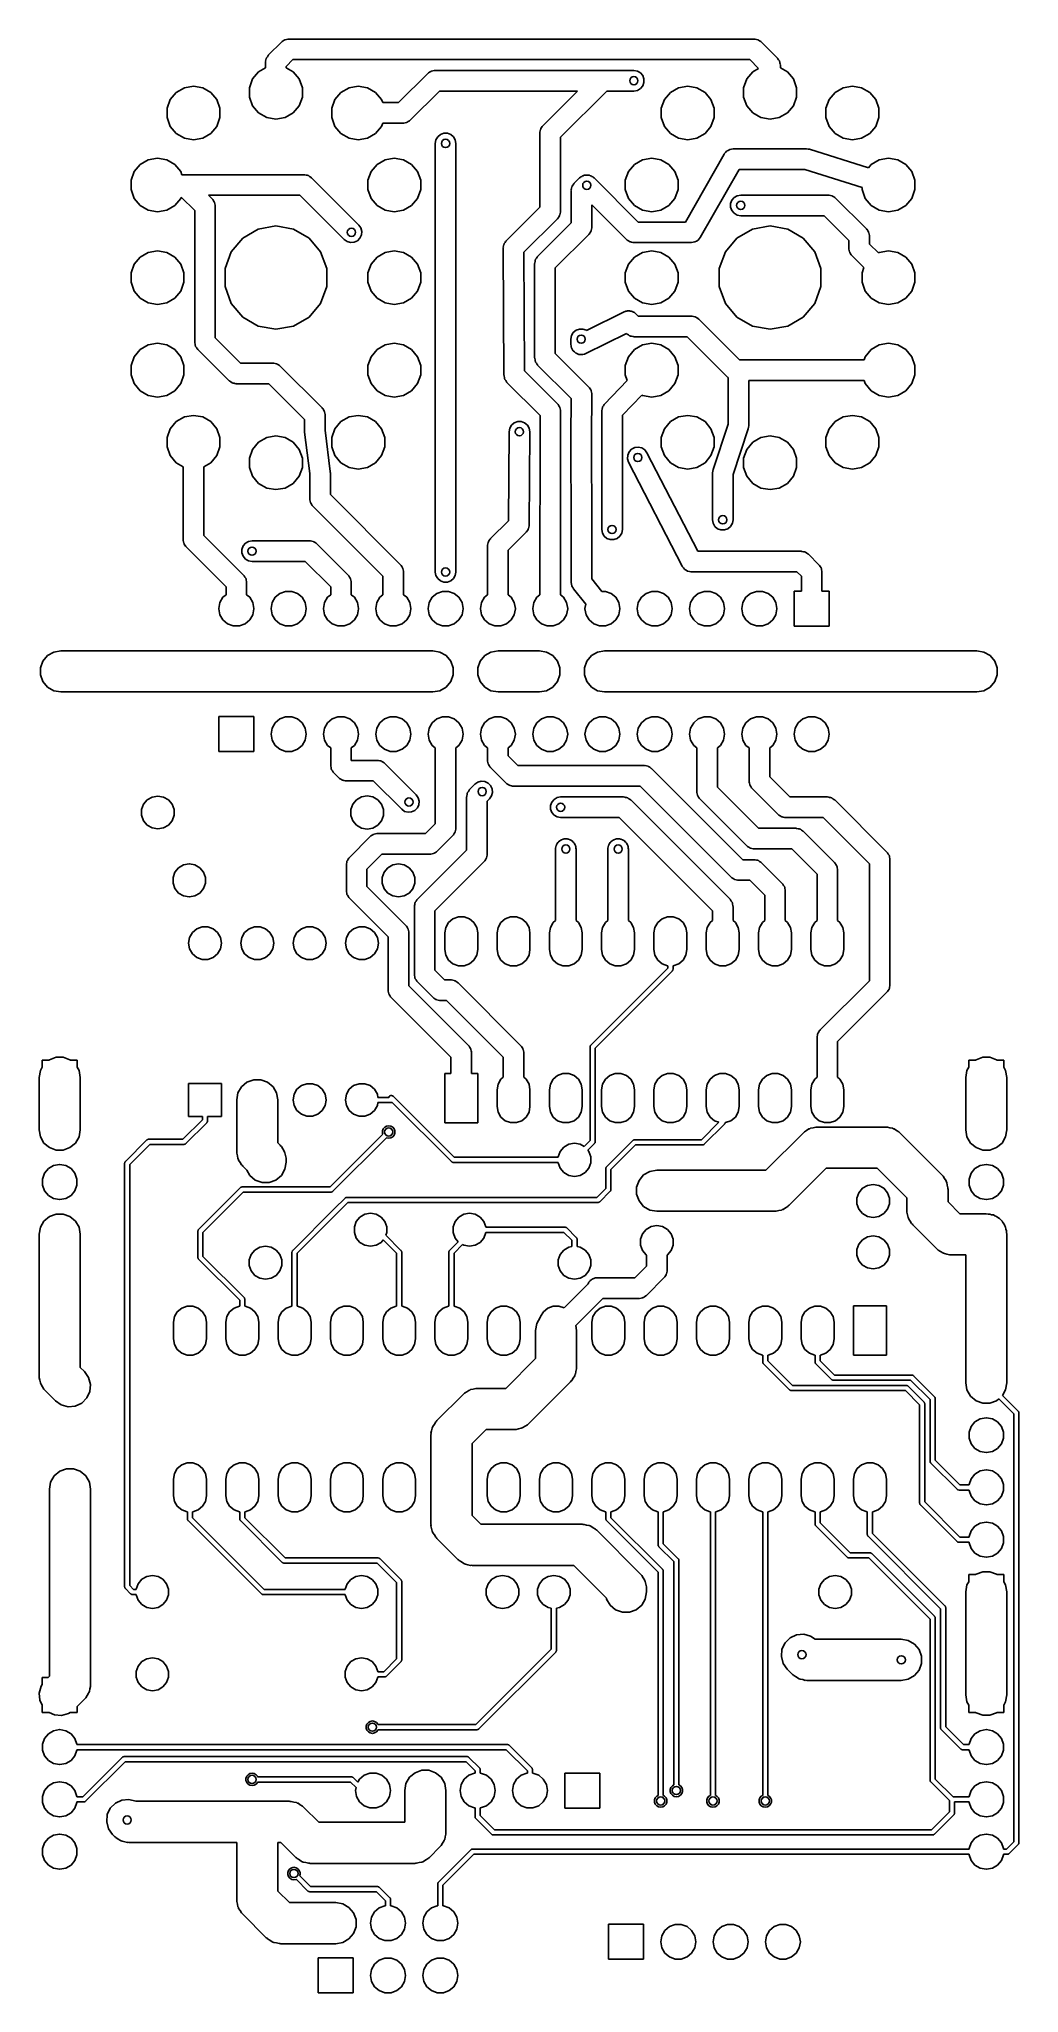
# Model space of a CAD drawing. Extents: x 135.5 to 183.1, y -141.5 to -46.5.
import ezdxf

# ---------------------------------------------------------------- set-up
doc = ezdxf.new("R2010")
doc.units = 0
doc.header["$MEASUREMENT"] = 0
doc.layers.add('BLACK', color=7, linetype='CONTINUOUS')

msp = doc.modelspace()

# ---------------------------------------------------------------- linework, layer by layer
at = {"layer": 'Black'}
for p, q in [((146.53, -47.485), (146.541, -47.4659)), ((146.541, -47.4659), (146.547, -47.4447)), ((146.547, -47.4447), (146.584, -47.3912)), ((146.584, -47.3912), (146.617, -47.3346)), ((146.617, -47.3346), (146.634, -47.3205)), ((146.634, -47.3205), (146.646, -47.3024)), ((146.646, -47.3024), (147.266, -46.6824)), ((147.266, -46.6824), (147.284, -46.6698)), ((147.284, -46.6698), (147.299, -46.653)), ((147.299, -46.653), (147.355, -46.6203)), ((147.355, -46.6203), (147.409, -46.5828)), ((147.409, -46.5828), (147.43, -46.5772)), ((147.43, -46.5772), (147.449, -46.5662)), ((147.449, -46.5662), (147.513, -46.5548)), ((147.513, -46.5548), (147.576, -46.5379)), ((147.576, -46.5379), (147.598, -46.5398)), ((147.598, -46.5398), (147.62, -46.536)), ((147.62, -46.536), (170.226, -46.536)), ((170.226, -46.536), (170.248, -46.5398)), ((170.248, -46.5398), (170.27, -46.5379)), ((170.27, -46.5379), (170.333, -46.5548)), ((170.333, -46.5548), (170.397, -46.5662)), ((170.397, -46.5662), (170.416, -46.5772)), ((170.416, -46.5772), (170.437, -46.5828)), ((170.437, -46.5828), (170.491, -46.6203)), ((170.491, -46.6203), (170.547, -46.653)), ((170.547, -46.653), (170.562, -46.6698)), ((170.562, -46.6698), (170.58, -46.6824)), ((170.58, -46.6824), (171.354, -47.4564)), ((171.354, -47.4564), (171.366, -47.4745)), ((171.366, -47.4745), (171.383, -47.4886)), ((145.87, -48.4735), (146.161, -48.1263)), ((146.161, -48.1263), (146.5, -47.9307)), ((146.5, -47.656), (146.504, -47.6343)), ((146.5, -47.9307), (146.5, -47.656)), ((146.502, -47.6124), (146.519, -47.5493)), ((146.504, -47.6343), (146.502, -47.6124)), ((146.519, -47.5493), (146.53, -47.485)), ((147.827, -47.536), (147.5, -47.8631)), ((147.5, -47.8631), (147.5, -47.9307)), ((147.5, -47.9307), (147.839, -48.1263)), ((170.019, -47.536), (147.827, -47.536)), ((147.839, -48.1263), (148.13, -48.4735)), ((152.959, -49.626), (154.378, -48.2064)), ((154.378, -48.2064), (154.396, -48.1938)), ((154.396, -48.1938), (154.411, -48.177)), ((154.411, -48.177), (154.467, -48.1443)), ((154.467, -48.1443), (154.521, -48.1068)), ((154.521, -48.1068), (154.542, -48.1012)), ((154.542, -48.1012), (154.561, -48.0902)), ((154.561, -48.0902), (154.625, -48.0788)), ((154.625, -48.0788), (154.688, -48.0619)), ((154.688, -48.0619), (154.71, -48.0638)), ((154.71, -48.0638), (154.732, -48.06)), ((154.732, -48.06), (162.86, -48.06)), ((162.86, -48.06), (164.384, -48.06)), ((164.384, -48.06), (164.555, -48.0902)), ((164.555, -48.0902), (164.705, -48.177)), ((164.705, -48.177), (164.817, -48.31)), ((164.817, -48.31), (164.876, -48.4732)), ((169.87, -48.4735), (170.161, -48.1263)), ((170.445, -47.9623), (170.019, -47.536)), ((170.161, -48.1263), (170.445, -47.9623)), ((171.383, -47.4886), (171.416, -47.5452)), ((171.416, -47.5452), (171.453, -47.5987)), ((171.453, -47.5987), (171.459, -47.6199)), ((171.459, -47.6199), (171.47, -47.639)), ((171.47, -47.639), (171.481, -47.7033)), ((171.481, -47.7033), (171.498, -47.7664)), ((171.498, -47.7664), (171.496, -47.7883)), ((171.496, -47.7883), (171.5, -47.81)), ((171.5, -47.81), (171.5, -47.9307)), ((171.5, -47.9307), (171.839, -48.1263)), ((171.839, -48.1263), (172.13, -48.4735)), ((141.87, -49.4735), (142.161, -49.1263)), ((142.161, -49.1263), (142.554, -48.8997)), ((142.554, -48.8997), (143, -48.821)), ((143, -48.821), (143.446, -48.8997)), ((143.446, -48.8997), (143.839, -49.1263)), ((143.839, -49.1263), (144.13, -49.4735)), ((145.715, -48.8994), (145.87, -48.4735)), ((145.715, -49.3526), (145.715, -48.8994)), ((145.87, -49.7785), (145.715, -49.3526)), ((148.13, -48.4735), (148.285, -48.8994)), ((148.285, -49.3526), (148.13, -49.7785)), ((148.285, -48.8994), (148.285, -49.3526)), ((149.87, -49.4735), (150.161, -49.1263)), ((150.161, -49.1263), (150.554, -48.8997)), ((150.554, -48.8997), (151, -48.821)), ((151, -48.821), (151.446, -48.8997)), ((151.446, -48.8997), (151.839, -49.1263)), ((151.839, -49.1263), (152.13, -49.4735)), ((154.939, -49.06), (153.52, -50.4796)), ((161.653, -49.06), (154.939, -49.06)), ((159.966, -50.7464), (161.653, -49.06)), ((163.067, -49.06), (160.82, -51.3071)), ((164.384, -49.06), (163.067, -49.06)), ((164.555, -49.0298), (164.384, -49.06)), ((164.705, -48.943), (164.555, -49.0298)), ((164.817, -48.81), (164.705, -48.943)), ((164.876, -48.6468), (164.817, -48.81)), ((164.876, -48.4732), (164.876, -48.6468)), ((165.87, -49.4735), (166.161, -49.1263)), ((166.161, -49.1263), (166.554, -48.8997)), ((166.554, -48.8997), (167, -48.821)), ((167, -48.821), (167.446, -48.8997)), ((167.446, -48.8997), (167.839, -49.1263)), ((167.839, -49.1263), (168.13, -49.4735)), ((169.715, -48.8994), (169.87, -48.4735)), ((169.715, -49.3526), (169.715, -48.8994)), ((169.87, -49.7785), (169.715, -49.3526)), ((172.13, -48.4735), (172.285, -48.8994)), ((172.285, -49.3526), (172.13, -49.7785)), ((172.285, -48.8994), (172.285, -49.3526)), ((173.87, -49.4735), (174.161, -49.1263)), ((174.161, -49.1263), (174.554, -48.8997)), ((174.554, -48.8997), (175, -48.821)), ((175, -48.821), (175.446, -48.8997)), ((175.446, -48.8997), (175.839, -49.1263)), ((175.839, -49.1263), (176.13, -49.4735)), ((141.715, -49.8994), (141.87, -49.4735)), ((141.715, -50.3526), (141.715, -49.8994)), ((144.13, -49.4735), (144.285, -49.8994)), ((144.285, -49.8994), (144.285, -50.3526)), ((146.161, -50.1257), (145.87, -49.7785)), ((146.554, -50.3523), (146.161, -50.1257)), ((147.839, -50.1257), (147.446, -50.3523)), ((148.13, -49.7785), (147.839, -50.1257)), ((149.715, -49.8994), (149.87, -49.4735)), ((149.715, -50.3526), (149.715, -49.8994)), ((152.13, -49.4735), (152.186, -49.626)), ((152.186, -49.626), (152.959, -49.626)), ((165.715, -49.8994), (165.87, -49.4735)), ((165.715, -50.3526), (165.715, -49.8994)), ((168.13, -49.4735), (168.285, -49.8994)), ((168.285, -49.8994), (168.285, -50.3526)), ((170.161, -50.1257), (169.87, -49.7785)), ((170.554, -50.3523), (170.161, -50.1257)), ((171.839, -50.1257), (171.446, -50.3523)), ((172.13, -49.7785), (171.839, -50.1257)), ((173.715, -49.8994), (173.87, -49.4735)), ((173.715, -50.3526), (173.715, -49.8994)), ((176.13, -49.4735), (176.285, -49.8994)), ((176.285, -49.8994), (176.285, -50.3526)), ((141.87, -50.7785), (141.715, -50.3526)), ((142.161, -51.1257), (141.87, -50.7785)), ((142.554, -51.3523), (142.161, -51.1257)), ((143.839, -51.1257), (143.446, -51.3523)), ((144.13, -50.7785), (143.839, -51.1257)), ((144.285, -50.3526), (144.13, -50.7785)), ((147, -50.431), (146.554, -50.3523)), ((147.446, -50.3523), (147, -50.431)), ((149.87, -50.7785), (149.715, -50.3526)), ((150.161, -51.1257), (149.87, -50.7785)), ((150.554, -51.3523), (150.161, -51.1257)), ((151.839, -51.1257), (151.446, -51.3523)), ((152.13, -50.7785), (151.839, -51.1257)), ((152.186, -50.626), (152.13, -50.7785)), ((153.166, -50.626), (152.186, -50.626)), ((153.188, -50.6222), (153.166, -50.626)), ((153.21, -50.6241), (153.188, -50.6222)), ((153.273, -50.6072), (153.21, -50.6241)), ((153.337, -50.5958), (153.273, -50.6072)), ((153.356, -50.5848), (153.337, -50.5958)), ((153.377, -50.5792), (153.356, -50.5848)), ((153.431, -50.5417), (153.377, -50.5792)), ((153.487, -50.509), (153.431, -50.5417)), ((153.502, -50.4922), (153.487, -50.509)), ((153.52, -50.4796), (153.502, -50.4922)), ((154.857, -51.2866), (154.99, -51.175)), ((154.99, -51.175), (155.153, -51.1156)), ((155.153, -51.1156), (155.327, -51.1156)), ((155.327, -51.1156), (155.49, -51.175)), ((155.49, -51.175), (155.623, -51.2866)), ((159.82, -51.1), (159.824, -51.0783)), ((159.82, -54.7029), (159.82, -51.1)), ((159.822, -51.0564), (159.839, -50.9933)), ((159.824, -51.0783), (159.822, -51.0564)), ((159.839, -50.9933), (159.85, -50.929)), ((159.85, -50.929), (159.861, -50.9099)), ((159.861, -50.9099), (159.867, -50.8887)), ((159.867, -50.8887), (159.904, -50.8352)), ((159.904, -50.8352), (159.937, -50.7786)), ((159.937, -50.7786), (159.954, -50.7645)), ((159.954, -50.7645), (159.966, -50.7464)), ((165.87, -50.7785), (165.715, -50.3526)), ((166.161, -51.1257), (165.87, -50.7785)), ((166.554, -51.3523), (166.161, -51.1257)), ((167.839, -51.1257), (167.446, -51.3523)), ((168.13, -50.7785), (167.839, -51.1257)), ((168.285, -50.3526), (168.13, -50.7785)), ((171, -50.431), (170.554, -50.3523)), ((171.446, -50.3523), (171, -50.431)), ((173.87, -50.7785), (173.715, -50.3526)), ((174.161, -51.1257), (173.87, -50.7785)), ((174.554, -51.3523), (174.161, -51.1257)), ((175.839, -51.1257), (175.446, -51.3523)), ((176.13, -50.7785), (175.839, -51.1257)), ((176.285, -50.3526), (176.13, -50.7785)), ((143, -51.431), (142.554, -51.3523)), ((143.446, -51.3523), (143, -51.431)), ((151, -51.431), (150.554, -51.3523)), ((151.446, -51.3523), (151, -51.431)), ((154.74, -51.608), (154.77, -51.437)), ((154.74, -72.436), (154.74, -51.608)), ((154.77, -51.437), (154.857, -51.2866)), ((155.623, -51.2866), (155.71, -51.437)), ((155.71, -51.437), (155.74, -51.608)), ((155.74, -51.608), (155.74, -72.436)), ((160.82, -51.3071), (160.82, -54.91)), ((167, -51.431), (166.554, -51.3523)), ((166.888, -55.426), (168.776, -52.1219)), ((167.446, -51.3523), (167, -51.431)), ((168.776, -52.1219), (168.777, -52.1211)), ((168.777, -52.12), (168.832, -52.0543)), ((168.777, -52.1211), (168.777, -52.12)), ((168.832, -52.0543), (168.887, -51.9884)), ((168.887, -51.9884), (168.888, -51.9878)), ((168.888, -51.9878), (168.889, -51.987)), ((168.889, -51.987), (168.963, -51.9441)), ((168.963, -51.9441), (169.037, -51.9009)), ((169.037, -51.9009), (169.038, -51.9007)), ((169.038, -51.9007), (169.039, -51.9002)), ((169.039, -51.9002), (169.123, -51.8853)), ((169.123, -51.8853), (169.208, -51.87)), ((169.208, -51.87), (169.209, -51.8702)), ((169.209, -51.8702), (169.21, -51.87)), ((169.21, -51.87), (172.766, -51.87)), ((172.766, -51.87), (172.841, -51.8832)), ((172.841, -51.8832), (172.916, -51.8931)), ((172.916, -51.8931), (175.771, -52.7932)), ((175, -51.431), (174.554, -51.3523)), ((175.446, -51.3523), (175, -51.431)), ((139.965, -53.3994), (140.12, -52.9735)), ((140.12, -52.9735), (140.411, -52.6263)), ((140.411, -52.6263), (140.804, -52.3997)), ((140.804, -52.3997), (141.25, -52.321)), ((141.25, -52.321), (141.696, -52.3997)), ((141.696, -52.3997), (142.089, -52.6263)), ((142.089, -52.6263), (142.38, -52.9735)), ((142.38, -52.9735), (142.436, -53.126)), ((142.436, -53.126), (142.526, -53.126)), ((142.526, -53.126), (148.368, -53.126)), ((148.368, -53.126), (148.39, -53.1298)), ((148.39, -53.1298), (148.412, -53.1279)), ((148.412, -53.1279), (148.475, -53.1448)), ((148.475, -53.1448), (148.539, -53.1562)), ((148.539, -53.1562), (148.558, -53.1672)), ((148.558, -53.1672), (148.579, -53.1728)), ((151.465, -53.3994), (151.62, -52.9735)), ((151.62, -52.9735), (151.911, -52.6263)), ((151.911, -52.6263), (152.304, -52.3997)), ((152.304, -52.3997), (152.75, -52.321)), ((152.75, -52.321), (153.196, -52.3997)), ((153.196, -52.3997), (153.589, -52.6263)), ((153.589, -52.6263), (153.88, -52.9735)), ((153.88, -52.9735), (154.035, -53.3994)), ((161.929, -53.1755), (161.969, -53.157)), ((161.969, -53.157), (162.012, -53.1532)), ((162.012, -53.1532), (162.054, -53.1419)), ((162.054, -53.1419), (162.098, -53.1457)), ((162.098, -53.1457), (162.142, -53.1419)), ((162.142, -53.1419), (162.184, -53.1532)), ((162.184, -53.1532), (162.227, -53.157)), ((162.227, -53.157), (162.267, -53.1755)), ((163.965, -53.3994), (164.12, -52.9735)), ((164.12, -52.9735), (164.411, -52.6263)), ((164.411, -52.6263), (164.804, -52.3997)), ((164.804, -52.3997), (165.25, -52.321)), ((165.25, -52.321), (165.696, -52.3997)), ((165.696, -52.3997), (166.089, -52.6263)), ((166.089, -52.6263), (166.38, -52.9735)), ((166.38, -52.9735), (166.535, -53.3994)), ((169.5, -52.87), (167.612, -56.1741)), ((172.689, -52.87), (169.5, -52.87)), ((175.465, -53.7451), (172.689, -52.87)), ((175.771, -52.7932), (175.911, -52.6263)), ((175.911, -52.6263), (176.304, -52.3997)), ((176.304, -52.3997), (176.75, -52.321)), ((176.75, -52.321), (177.196, -52.3997)), ((177.196, -52.3997), (177.589, -52.6263)), ((177.589, -52.6263), (177.88, -52.9735)), ((177.88, -52.9735), (178.035, -53.3994)), ((139.965, -53.8526), (139.965, -53.3994)), ((140.12, -54.2785), (139.965, -53.8526)), ((148.579, -53.1728), (148.633, -53.2103)), ((148.633, -53.2103), (148.689, -53.243)), ((148.689, -53.243), (148.704, -53.2598)), ((148.704, -53.2598), (148.722, -53.2724)), ((148.722, -53.2724), (151.022, -55.5724)), ((151.465, -53.8526), (151.465, -53.3994)), ((151.62, -54.2785), (151.465, -53.8526)), ((154.035, -53.8526), (153.88, -54.2785)), ((154.035, -53.3994), (154.035, -53.8526)), ((161.344, -53.894), (161.348, -53.8723)), ((161.344, -55.4649), (161.344, -53.894)), ((161.346, -53.8504), (161.363, -53.7873)), ((161.348, -53.8723), (161.346, -53.8504)), ((161.363, -53.7873), (161.374, -53.723)), ((161.374, -53.723), (161.385, -53.7039)), ((161.385, -53.7039), (161.391, -53.6827)), ((161.391, -53.6827), (161.428, -53.6292)), ((161.428, -53.6292), (161.461, -53.5726)), ((161.461, -53.5726), (161.478, -53.5585)), ((161.478, -53.5585), (161.49, -53.5404)), ((161.49, -53.5404), (161.744, -53.2864)), ((161.744, -53.2864), (161.78, -53.2614)), ((161.78, -53.2614), (161.811, -53.2304)), ((161.811, -53.2304), (161.851, -53.2119)), ((161.851, -53.2119), (161.887, -53.1868)), ((161.887, -53.1868), (161.929, -53.1755)), ((162.267, -53.1755), (162.309, -53.1868)), ((162.309, -53.1868), (162.345, -53.2119)), ((162.345, -53.2119), (162.385, -53.2304)), ((162.385, -53.2304), (162.416, -53.2614)), ((162.416, -53.2614), (162.452, -53.2864)), ((162.452, -53.2864), (164.591, -55.426)), ((163.965, -53.8526), (163.965, -53.3994)), ((164.12, -54.2785), (163.965, -53.8526)), ((166.535, -53.8526), (166.38, -54.2785)), ((166.535, -53.3994), (166.535, -53.8526)), ((169.405, -54.1482), (169.576, -54.118)), ((169.576, -54.118), (173.826, -54.118)), ((173.826, -54.118), (173.848, -54.1218)), ((173.848, -54.1218), (173.87, -54.1199)), ((173.87, -54.1199), (173.933, -54.1368)), ((175.465, -53.8526), (175.465, -53.7451)), ((175.62, -54.2785), (175.465, -53.8526)), ((178.035, -53.8526), (177.88, -54.2785)), ((178.035, -53.3994), (178.035, -53.8526)), ((140.411, -54.6257), (140.12, -54.2785)), ((140.804, -54.8523), (140.411, -54.6257)), ((141.25, -54.931), (140.804, -54.8523)), ((141.696, -54.8523), (141.25, -54.931)), ((142.089, -54.6257), (141.696, -54.8523)), ((142.38, -54.2785), (142.089, -54.6257)), ((142.404, -54.2116), (142.38, -54.2785)), ((143.056, -54.8631), (142.404, -54.2116)), ((143.056, -61.26), (143.056, -54.8631)), ((148.161, -54.126), (143.733, -54.126)), ((143.733, -54.126), (143.91, -54.3024)), ((143.91, -54.3024), (143.922, -54.3205)), ((143.922, -54.3205), (143.939, -54.3346)), ((143.939, -54.3346), (143.972, -54.3912)), ((143.972, -54.3912), (144.009, -54.4447)), ((144.009, -54.4447), (144.015, -54.4659)), ((144.015, -54.4659), (144.026, -54.485)), ((144.026, -54.485), (144.037, -54.5493)), ((144.037, -54.5493), (144.054, -54.6124)), ((144.054, -54.6124), (144.052, -54.6343)), ((144.052, -54.6343), (144.056, -54.656)), ((144.056, -54.656), (144.056, -61.0529)), ((150.314, -56.2796), (148.161, -54.126)), ((151.911, -54.6257), (151.62, -54.2785)), ((152.304, -54.8523), (151.911, -54.6257)), ((152.75, -54.931), (152.304, -54.8523)), ((153.196, -54.8523), (152.75, -54.931)), ((153.589, -54.6257), (153.196, -54.8523)), ((153.88, -54.2785), (153.589, -54.6257)), ((158.188, -56.3344), (159.82, -54.7029)), ((160.801, -55.0167), (160.79, -55.081)), ((160.818, -54.9536), (160.801, -55.0167)), ((160.82, -54.91), (160.816, -54.9317)), ((160.816, -54.9317), (160.818, -54.9536)), ((164.03, -56.2796), (162.344, -54.5931)), ((162.344, -54.5931), (162.344, -55.672)), ((164.411, -54.6257), (164.12, -54.2785)), ((164.804, -54.8523), (164.411, -54.6257)), ((165.25, -54.931), (164.804, -54.8523)), ((165.696, -54.8523), (165.25, -54.931)), ((166.089, -54.6257), (165.696, -54.8523)), ((166.38, -54.2785), (166.089, -54.6257)), ((169.084, -54.5312), (169.143, -54.368)), ((169.084, -54.7048), (169.084, -54.5312)), ((169.143, -54.868), (169.084, -54.7048)), ((169.143, -54.368), (169.255, -54.235)), ((169.255, -55.001), (169.143, -54.868)), ((169.255, -54.235), (169.405, -54.1482)), ((169.405, -55.0878), (169.255, -55.001)), ((173.933, -54.1368), (173.997, -54.1482)), ((173.997, -54.1482), (174.016, -54.1592)), ((174.016, -54.1592), (174.037, -54.1648)), ((174.037, -54.1648), (174.091, -54.2023)), ((174.091, -54.2023), (174.147, -54.235)), ((174.147, -54.235), (174.162, -54.2518)), ((174.162, -54.2518), (174.18, -54.2644)), ((174.18, -54.2644), (175.68, -55.7644)), ((175.911, -54.6257), (175.62, -54.2785)), ((176.304, -54.8523), (175.911, -54.6257)), ((176.75, -54.931), (176.304, -54.8523)), ((177.196, -54.8523), (176.75, -54.931)), ((177.589, -54.6257), (177.196, -54.8523)), ((177.88, -54.2785), (177.589, -54.6257)), ((145.387, -56.2036), (146.142, -55.7678)), ((146.142, -55.7678), (147, -55.6165)), ((147, -55.6165), (147.858, -55.7678)), ((147.858, -55.7678), (148.613, -56.2036)), ((151.022, -55.5724), (151.121, -55.7147)), ((151.121, -55.7147), (151.166, -55.8824)), ((151.166, -55.8824), (151.151, -56.0554)), ((160.674, -55.2636), (159.043, -56.894)), ((159.712, -57.0964), (161.344, -55.4649)), ((160.686, -55.2455), (160.674, -55.2636)), ((160.703, -55.2314), (160.686, -55.2455)), ((160.736, -55.1748), (160.703, -55.2314)), ((160.773, -55.1213), (160.736, -55.1748)), ((160.779, -55.1001), (160.773, -55.1213)), ((160.79, -55.081), (160.779, -55.1001)), ((162.21, -56.0075), (162.198, -56.0256)), ((162.227, -55.9934), (162.21, -56.0075)), ((162.26, -55.9368), (162.227, -55.9934)), ((162.297, -55.8833), (162.26, -55.9368)), ((162.303, -55.8621), (162.297, -55.8833)), ((162.314, -55.843), (162.303, -55.8621)), ((162.325, -55.7787), (162.314, -55.843)), ((162.342, -55.7156), (162.325, -55.7787)), ((162.344, -55.672), (162.34, -55.6937)), ((162.34, -55.6937), (162.342, -55.7156)), ((164.591, -55.426), (166.888, -55.426)), ((169.387, -56.2036), (170.142, -55.7678)), ((169.576, -55.118), (169.405, -55.0878)), ((173.619, -55.118), (169.576, -55.118)), ((170.142, -55.7678), (171, -55.6165)), ((171, -55.6165), (171.858, -55.7678)), ((171.858, -55.7678), (172.613, -56.2036)), ((174.826, -56.3251), (173.619, -55.118)), ((175.68, -55.7644), (175.692, -55.7825)), ((175.692, -55.7825), (175.709, -55.7966)), ((175.709, -55.7966), (175.742, -55.8532)), ((175.742, -55.8532), (175.779, -55.9067)), ((175.779, -55.9067), (175.785, -55.9279)), ((175.785, -55.9279), (175.796, -55.947)), ((175.796, -55.947), (175.807, -56.0113)), ((175.807, -56.0113), (175.824, -56.0744)), ((140.411, -57.1263), (140.804, -56.8997)), ((140.804, -56.8997), (141.25, -56.821)), ((141.25, -56.821), (141.696, -56.8997)), ((141.696, -56.8997), (142.089, -57.1263)), ((144.529, -57.6902), (144.827, -56.8712)), ((144.827, -56.8712), (145.387, -56.2036)), ((148.613, -56.2036), (149.173, -56.8712)), ((149.173, -56.8712), (149.471, -57.6902)), ((150.457, -56.3792), (150.314, -56.2796)), ((150.624, -56.4241), (150.457, -56.3792)), ((150.797, -56.409), (150.624, -56.4241)), ((150.955, -56.3356), (150.797, -56.409)), ((151.078, -56.2128), (150.955, -56.3356)), ((151.151, -56.0554), (151.078, -56.2128)), ((151.911, -57.1263), (152.304, -56.8997)), ((152.304, -56.8997), (152.75, -56.821)), ((152.75, -56.821), (153.196, -56.8997)), ((153.196, -56.8997), (153.589, -57.1263)), ((158.042, -56.6908), (158.046, -56.6677)), ((158.076, -62.8708), (158.042, -56.6908)), ((158.044, -56.6444), (158.06, -56.5826)), ((158.046, -56.6677), (158.044, -56.6444)), ((158.06, -56.5826), (158.071, -56.5196)), ((158.071, -56.5196), (158.083, -56.4993)), ((158.083, -56.4993), (158.089, -56.4767)), ((158.089, -56.4767), (158.126, -56.4243)), ((158.126, -56.4243), (158.157, -56.3687)), ((158.157, -56.3687), (158.175, -56.3536)), ((158.175, -56.3536), (158.188, -56.3344)), ((159.043, -56.894), (159.075, -62.6598)), ((162.198, -56.0256), (160.566, -57.6571)), ((164.048, -56.2922), (164.03, -56.2796)), ((164.063, -56.309), (164.048, -56.2922)), ((164.119, -56.3417), (164.063, -56.309)), ((164.173, -56.3792), (164.119, -56.3417)), ((164.194, -56.3848), (164.173, -56.3792)), ((164.213, -56.3958), (164.194, -56.3848)), ((164.277, -56.4072), (164.213, -56.3958)), ((164.34, -56.4241), (164.277, -56.4072)), ((164.362, -56.4222), (164.34, -56.4241)), ((164.384, -56.426), (164.362, -56.4222)), ((167.178, -56.426), (164.384, -56.426)), ((164.411, -57.1263), (164.804, -56.8997)), ((164.804, -56.8997), (165.25, -56.821)), ((165.25, -56.821), (165.696, -56.8997)), ((165.696, -56.8997), (166.089, -57.1263)), ((167.179, -56.4258), (167.178, -56.426)), ((167.18, -56.426), (167.179, -56.4258)), ((167.265, -56.4107), (167.18, -56.426)), ((167.349, -56.3958), (167.265, -56.4107)), ((167.35, -56.3953), (167.349, -56.3958)), ((167.351, -56.3951), (167.35, -56.3953)), ((167.425, -56.3519), (167.351, -56.3951)), ((167.499, -56.309), (167.425, -56.3519)), ((167.5, -56.3082), (167.499, -56.309)), ((167.501, -56.3076), (167.5, -56.3082)), ((167.556, -56.2417), (167.501, -56.3076)), ((167.611, -56.176), (167.556, -56.2417)), ((167.612, -56.1741), (167.611, -56.1749)), ((167.611, -56.1749), (167.611, -56.176)), ((168.529, -57.6902), (168.827, -56.8712)), ((168.827, -56.8712), (169.387, -56.2036)), ((172.613, -56.2036), (173.173, -56.8712)), ((173.173, -56.8712), (173.471, -57.6902)), ((174.826, -56.702), (174.826, -56.3251)), ((174.83, -56.7237), (174.826, -56.702)), ((174.828, -56.7456), (174.83, -56.7237)), ((174.845, -56.8087), (174.828, -56.7456)), ((174.856, -56.873), (174.845, -56.8087)), ((174.867, -56.8921), (174.856, -56.873)), ((174.873, -56.9133), (174.867, -56.8921)), ((174.91, -56.9668), (174.873, -56.9133)), ((174.943, -57.0234), (174.91, -56.9668)), ((175.824, -56.0744), (175.822, -56.0963)), ((175.822, -56.0963), (175.826, -56.118)), ((175.826, -56.118), (175.826, -56.4949)), ((175.826, -56.4949), (176.257, -56.9264)), ((176.257, -56.9264), (176.304, -56.8997)), ((176.304, -56.8997), (176.75, -56.821)), ((176.75, -56.821), (177.196, -56.8997)), ((177.196, -56.8997), (177.589, -57.1263)), ((139.965, -57.8994), (140.12, -57.4735)), ((139.965, -58.3526), (139.965, -57.8994)), ((140.12, -57.4735), (140.411, -57.1263)), ((142.089, -57.1263), (142.38, -57.4735)), ((142.38, -57.4735), (142.535, -57.8994)), ((142.535, -57.8994), (142.535, -58.3526)), ((144.529, -58.5618), (144.529, -57.6902)), ((149.471, -57.6902), (149.471, -58.5618)), ((151.465, -57.8994), (151.62, -57.4735)), ((151.465, -58.3526), (151.465, -57.8994)), ((151.62, -57.4735), (151.911, -57.1263)), ((153.589, -57.1263), (153.88, -57.4735)), ((153.88, -57.4735), (154.035, -57.8994)), ((154.035, -57.8994), (154.035, -58.3526)), ((159.566, -57.45), (159.57, -57.4283)), ((159.566, -62.022), (159.566, -57.45)), ((159.568, -57.4064), (159.585, -57.3433)), ((159.57, -57.4283), (159.568, -57.4064)), ((159.585, -57.3433), (159.596, -57.279)), ((159.596, -57.279), (159.607, -57.2599)), ((159.607, -57.2599), (159.613, -57.2387)), ((159.613, -57.2387), (159.65, -57.1852)), ((159.65, -57.1852), (159.683, -57.1286)), ((159.683, -57.1286), (159.7, -57.1145)), ((159.7, -57.1145), (159.712, -57.0964)), ((160.566, -57.6571), (160.566, -61.8149)), ((163.965, -57.8994), (164.12, -57.4735)), ((163.965, -58.3526), (163.965, -57.8994)), ((164.12, -57.4735), (164.411, -57.1263)), ((166.089, -57.1263), (166.38, -57.4735)), ((166.38, -57.4735), (166.535, -57.8994)), ((166.535, -57.8994), (166.535, -58.3526)), ((168.529, -58.5618), (168.529, -57.6902)), ((173.471, -57.6902), (173.471, -58.5618)), ((174.96, -57.0375), (174.943, -57.0234)), ((174.972, -57.0556), (174.96, -57.0375)), ((175.559, -57.6417), (174.972, -57.0556)), ((175.465, -57.8994), (175.559, -57.6417)), ((175.465, -58.3526), (175.465, -57.8994)), ((177.589, -57.1263), (177.88, -57.4735)), ((177.88, -57.4735), (178.035, -57.8994)), ((178.035, -57.8994), (178.035, -58.3526)), ((140.12, -58.7785), (139.965, -58.3526)), ((140.411, -59.1257), (140.12, -58.7785)), ((142.38, -58.7785), (142.089, -59.1257)), ((142.535, -58.3526), (142.38, -58.7785)), ((144.827, -59.3808), (144.529, -58.5618)), ((149.471, -58.5618), (149.173, -59.3808)), ((151.62, -58.7785), (151.465, -58.3526)), ((151.911, -59.1257), (151.62, -58.7785)), ((153.88, -58.7785), (153.589, -59.1257)), ((154.035, -58.3526), (153.88, -58.7785)), ((164.12, -58.7785), (163.965, -58.3526)), ((164.411, -59.1257), (164.12, -58.7785)), ((166.38, -58.7785), (166.089, -59.1257)), ((166.535, -58.3526), (166.38, -58.7785)), ((168.827, -59.3808), (168.529, -58.5618)), ((173.471, -58.5618), (173.173, -59.3808)), ((175.62, -58.7785), (175.465, -58.3526)), ((175.911, -59.1257), (175.62, -58.7785)), ((177.88, -58.7785), (177.589, -59.1257)), ((178.035, -58.3526), (177.88, -58.7785)), ((140.804, -59.3523), (140.411, -59.1257)), ((141.25, -59.431), (140.804, -59.3523)), ((141.696, -59.3523), (141.25, -59.431)), ((142.089, -59.1257), (141.696, -59.3523)), ((145.387, -60.0484), (144.827, -59.3808)), ((149.173, -59.3808), (148.613, -60.0484)), ((152.304, -59.3523), (151.911, -59.1257)), ((152.75, -59.431), (152.304, -59.3523)), ((153.196, -59.3523), (152.75, -59.431)), ((153.589, -59.1257), (153.196, -59.3523)), ((162.082, -60.69), (163.91, -59.7949)), ((163.91, -59.7949), (163.957, -59.7815)), ((163.957, -59.7815), (164.001, -59.761)), ((164.001, -59.761), (164.039, -59.7576)), ((164.039, -59.7576), (164.077, -59.7468)), ((164.077, -59.7468), (164.125, -59.7501)), ((164.125, -59.7501), (164.174, -59.7459)), ((164.174, -59.7459), (164.211, -59.756)), ((164.211, -59.756), (164.25, -59.7587)), ((164.25, -59.7587), (164.295, -59.7783)), ((164.295, -59.7783), (164.341, -59.7908)), ((164.341, -59.7908), (164.373, -59.8132)), ((164.373, -59.8132), (164.409, -59.8291)), ((164.804, -59.3523), (164.411, -59.1257)), ((165.25, -59.431), (164.804, -59.3523)), ((165.696, -59.3523), (165.25, -59.431)), ((166.089, -59.1257), (165.696, -59.3523)), ((169.387, -60.0484), (168.827, -59.3808)), ((173.173, -59.3808), (172.613, -60.0484)), ((176.304, -59.3523), (175.911, -59.1257)), ((176.75, -59.431), (176.304, -59.3523)), ((177.196, -59.3523), (176.75, -59.431)), ((177.589, -59.1257), (177.196, -59.3523)), ((146.142, -60.4842), (145.387, -60.0484)), ((147, -60.6355), (146.142, -60.4842)), ((147.858, -60.4842), (147, -60.6355)), ((148.613, -60.0484), (147.858, -60.4842)), ((161.443, -60.7966), (161.576, -60.685)), ((161.576, -60.685), (161.739, -60.6256)), ((161.739, -60.6256), (161.913, -60.6256)), ((161.913, -60.6256), (162.076, -60.685)), ((162.076, -60.685), (162.082, -60.69)), ((164.409, -59.8291), (164.444, -59.8627)), ((164.444, -59.8627), (164.484, -59.8904)), ((164.484, -59.8904), (164.591, -59.998)), ((164.591, -59.998), (167.178, -59.998)), ((167.178, -59.998), (167.2, -60.0018)), ((167.2, -60.0018), (167.222, -59.9999)), ((167.222, -59.9999), (167.285, -60.0168)), ((167.285, -60.0168), (167.349, -60.0282)), ((167.349, -60.0282), (167.368, -60.0392)), ((167.368, -60.0392), (167.389, -60.0448)), ((167.389, -60.0448), (167.443, -60.0823)), ((167.443, -60.0823), (167.499, -60.115)), ((167.499, -60.115), (167.514, -60.1318)), ((167.514, -60.1318), (167.532, -60.1444)), ((167.532, -60.1444), (169.513, -62.126)), ((170.142, -60.4842), (169.387, -60.0484)), ((171, -60.6355), (170.142, -60.4842)), ((171.858, -60.4842), (171, -60.6355)), ((172.613, -60.0484), (171.858, -60.4842)), ((140.12, -61.9735), (140.411, -61.6263)), ((140.411, -61.6263), (140.804, -61.3997)), ((140.804, -61.3997), (141.25, -61.321)), ((141.25, -61.321), (141.696, -61.3997)), ((141.696, -61.3997), (142.089, -61.6263)), ((142.089, -61.6263), (142.38, -61.9735)), ((143.06, -61.2817), (143.056, -61.26)), ((143.058, -61.3036), (143.06, -61.2817)), ((143.075, -61.3667), (143.058, -61.3036)), ((143.086, -61.431), (143.075, -61.3667)), ((143.097, -61.4501), (143.086, -61.431)), ((143.103, -61.4713), (143.097, -61.4501)), ((143.14, -61.5248), (143.103, -61.4713)), ((143.173, -61.5814), (143.14, -61.5248)), ((143.19, -61.5955), (143.173, -61.5814)), ((143.202, -61.6136), (143.19, -61.5955)), ((144.726, -63.1376), (143.202, -61.6136)), ((144.056, -61.0529), (145.287, -62.284)), ((151.62, -61.9735), (151.911, -61.6263)), ((151.911, -61.6263), (152.304, -61.3997)), ((152.304, -61.3997), (152.75, -61.321)), ((152.75, -61.321), (153.196, -61.3997)), ((153.196, -61.3997), (153.589, -61.6263)), ((153.589, -61.6263), (153.88, -61.9735)), ((161.326, -61.118), (161.356, -60.947)), ((161.326, -61.372), (161.326, -61.118)), ((161.338, -61.4409), (161.326, -61.372)), ((161.346, -61.5105), (161.338, -61.4409)), ((161.353, -61.526), (161.346, -61.5105)), ((161.356, -61.543), (161.353, -61.526)), ((161.356, -60.947), (161.443, -60.7966)), ((161.391, -61.6036), (161.356, -61.543)), ((161.422, -61.6665), (161.391, -61.6036)), ((161.434, -61.6785), (161.422, -61.6665)), ((161.443, -61.6934), (161.434, -61.6785)), ((161.497, -61.7384), (161.443, -61.6934)), ((164.029, -60.8501), (162.046, -61.8211)), ((164.03, -60.8516), (164.029, -60.8501)), ((164.048, -60.8642), (164.03, -60.8516)), ((164.063, -60.881), (164.048, -60.8642)), ((164.119, -60.9137), (164.063, -60.881)), ((164.173, -60.9512), (164.119, -60.9137)), ((164.12, -61.9735), (164.411, -61.6263)), ((164.194, -60.9568), (164.173, -60.9512)), ((164.213, -60.9678), (164.194, -60.9568)), ((164.277, -60.9792), (164.213, -60.9678)), ((164.34, -60.9961), (164.277, -60.9792)), ((164.362, -60.9942), (164.34, -60.9961)), ((164.384, -60.998), (164.362, -60.9942)), ((166.971, -60.998), (164.384, -60.998)), ((164.411, -61.6263), (164.804, -61.3997)), ((164.804, -61.3997), (165.25, -61.321)), ((165.25, -61.321), (165.696, -61.3997)), ((165.696, -61.3997), (166.089, -61.6263)), ((166.089, -61.6263), (166.38, -61.9735)), ((168.952, -62.9796), (166.971, -60.998)), ((175.62, -61.9735), (175.911, -61.6263)), ((175.911, -61.6263), (176.304, -61.3997)), ((176.304, -61.3997), (176.75, -61.321)), ((176.75, -61.321), (177.196, -61.3997)), ((177.196, -61.3997), (177.589, -61.6263)), ((177.589, -61.6263), (177.88, -61.9735)), ((139.965, -62.3994), (140.12, -61.9735)), ((139.965, -62.8526), (139.965, -62.3994)), ((142.38, -61.9735), (142.535, -62.3994)), ((142.535, -62.3994), (142.535, -62.8526)), ((145.287, -62.284), (146.858, -62.284)), ((146.858, -62.284), (146.88, -62.2878)), ((146.88, -62.2878), (146.902, -62.2859)), ((146.902, -62.2859), (146.965, -62.3028)), ((146.965, -62.3028), (147.029, -62.3142)), ((147.029, -62.3142), (147.048, -62.3252)), ((147.048, -62.3252), (147.069, -62.3308)), ((147.069, -62.3308), (147.123, -62.3683)), ((147.123, -62.3683), (147.179, -62.401)), ((147.179, -62.401), (147.194, -62.4178)), ((147.194, -62.4178), (147.212, -62.4304)), ((147.212, -62.4304), (149.244, -64.4624)), ((151.465, -62.3994), (151.62, -61.9735)), ((151.465, -62.8526), (151.465, -62.3994)), ((153.88, -61.9735), (154.035, -62.3994)), ((154.035, -62.3994), (154.035, -62.8526)), ((159.075, -62.6598), (160.68, -64.2644)), ((159.57, -62.0437), (159.566, -62.022)), ((159.568, -62.0656), (159.57, -62.0437)), ((159.585, -62.1287), (159.568, -62.0656)), ((159.596, -62.193), (159.585, -62.1287)), ((159.607, -62.2121), (159.596, -62.193)), ((159.613, -62.2333), (159.607, -62.2121)), ((159.65, -62.2868), (159.613, -62.2333)), ((159.683, -62.3434), (159.65, -62.2868)), ((159.7, -62.3575), (159.683, -62.3434)), ((159.712, -62.3756), (159.7, -62.3575)), ((161.342, -64.0053), (159.712, -62.3756)), ((160.566, -61.8149), (162.198, -63.4464)), ((161.547, -61.7869), (161.497, -61.7384)), ((161.563, -61.7939), (161.547, -61.7869)), ((161.576, -61.805), (161.563, -61.7939)), ((161.642, -61.829), (161.576, -61.805)), ((161.706, -61.8573), (161.642, -61.829)), ((161.723, -61.8585), (161.706, -61.8573)), ((161.739, -61.8644), (161.723, -61.8585)), ((161.809, -61.8644), (161.739, -61.8644)), ((161.879, -61.8692), (161.809, -61.8644)), ((161.896, -61.8644), (161.879, -61.8692)), ((161.913, -61.8644), (161.896, -61.8644)), ((161.979, -61.8405), (161.913, -61.8644)), ((162.046, -61.8211), (161.979, -61.8405)), ((163.965, -62.3994), (164.12, -61.9735)), ((163.965, -62.8526), (163.965, -62.3994)), ((166.38, -61.9735), (166.535, -62.3994)), ((166.535, -62.3994), (166.535, -62.8526)), ((169.513, -62.126), (175.564, -62.126)), ((175.564, -62.126), (175.62, -61.9735)), ((177.88, -61.9735), (178.035, -62.3994)), ((178.035, -62.3994), (178.035, -62.8526)), ((140.12, -63.2785), (139.965, -62.8526)), ((140.411, -63.6257), (140.12, -63.2785)), ((142.38, -63.2785), (142.089, -63.6257)), ((142.535, -62.8526), (142.38, -63.2785)), ((144.744, -63.1502), (144.726, -63.1376)), ((144.759, -63.167), (144.744, -63.1502)), ((144.815, -63.1997), (144.759, -63.167)), ((144.869, -63.2372), (144.815, -63.1997)), ((144.89, -63.2428), (144.869, -63.2372)), ((144.909, -63.2538), (144.89, -63.2428)), ((144.973, -63.2652), (144.909, -63.2538)), ((145.036, -63.2821), (144.973, -63.2652)), ((145.058, -63.2802), (145.036, -63.2821)), ((145.08, -63.284), (145.058, -63.2802)), ((146.651, -63.284), (145.08, -63.284)), ((148.39, -65.0231), (146.651, -63.284)), ((151.62, -63.2785), (151.465, -62.8526)), ((151.911, -63.6257), (151.62, -63.2785)), ((153.88, -63.2785), (153.589, -63.6257)), ((154.035, -62.8526), (153.88, -63.2785)), ((158.08, -62.891), (158.076, -62.8708)), ((158.078, -62.9116), (158.08, -62.891)), ((158.095, -62.976), (158.078, -62.9116)), ((158.107, -63.0416), (158.095, -62.976)), ((158.118, -63.0594), (158.107, -63.0416)), ((158.123, -63.0793), (158.118, -63.0594)), ((158.161, -63.1339), (158.123, -63.0793)), ((158.195, -63.1915), (158.161, -63.1339)), ((158.211, -63.2047), (158.195, -63.1915)), ((158.222, -63.2216), (158.211, -63.2047)), ((159.826, -64.825), (158.222, -63.2216)), ((162.198, -63.4464), (162.211, -63.4663)), ((162.211, -63.4663), (162.23, -63.482)), ((162.23, -63.482), (162.261, -63.5369)), ((162.261, -63.5369), (162.297, -63.5887)), ((162.297, -63.5887), (162.303, -63.612)), ((162.303, -63.612), (162.315, -63.6331)), ((162.966, -64.2706), (164.066, -63.1317)), ((164.066, -63.1317), (163.965, -62.8526)), ((166.38, -63.2785), (166.089, -63.6257)), ((166.535, -62.8526), (166.38, -63.2785)), ((168.964, -62.9876), (168.952, -62.9796)), ((168.964, -65.2429), (168.964, -62.9876)), ((175.564, -63.126), (169.964, -63.126)), ((169.964, -63.126), (169.964, -65.324)), ((175.62, -63.2785), (175.564, -63.126)), ((175.911, -63.6257), (175.62, -63.2785)), ((177.88, -63.2785), (177.589, -63.6257)), ((178.035, -62.8526), (177.88, -63.2785)), ((140.804, -63.8523), (140.411, -63.6257)), ((141.25, -63.931), (140.804, -63.8523)), ((141.696, -63.8523), (141.25, -63.931)), ((142.089, -63.6257), (141.696, -63.8523)), ((149.244, -64.4624), (149.256, -64.4805)), ((149.256, -64.4805), (149.273, -64.4946)), ((149.273, -64.4946), (149.306, -64.5512)), ((149.306, -64.5512), (149.343, -64.6047)), ((152.304, -63.8523), (151.911, -63.6257)), ((152.75, -63.931), (152.304, -63.8523)), ((153.196, -63.8523), (152.75, -63.931)), ((153.589, -63.6257), (153.196, -63.8523)), ((160.68, -64.2644), (160.692, -64.2826)), ((160.692, -64.2826), (160.709, -64.2968)), ((160.709, -64.2968), (160.742, -64.3533)), ((160.742, -64.3533), (160.779, -64.4067)), ((160.779, -64.4067), (160.785, -64.4281)), ((160.785, -64.4281), (160.796, -64.4473)), ((160.796, -64.4473), (160.807, -64.5115)), ((160.807, -64.5115), (160.824, -64.5744)), ((161.326, -65.8636), (161.342, -64.0053)), ((162.315, -63.6331), (162.326, -63.6954)), ((162.326, -63.6954), (162.342, -63.7564)), ((162.344, -63.8044), (162.326, -65.8692)), ((162.342, -63.7564), (162.34, -63.7805)), ((162.34, -63.7805), (162.344, -63.8044)), ((162.827, -64.5831), (162.844, -64.5155)), ((162.844, -64.5155), (162.856, -64.447)), ((162.856, -64.447), (162.865, -64.4317)), ((162.865, -64.4317), (162.869, -64.4146)), ((162.869, -64.4146), (162.908, -64.3569)), ((162.908, -64.3569), (162.943, -64.2966)), ((162.943, -64.2966), (162.956, -64.2853)), ((162.956, -64.2853), (162.966, -64.2706)), ((164.776, -63.8364), (163.826, -64.82)), ((164.804, -63.8523), (164.776, -63.8364)), ((165.25, -63.931), (164.804, -63.8523)), ((165.696, -63.8523), (165.25, -63.931)), ((166.089, -63.6257), (165.696, -63.8523)), ((176.304, -63.8523), (175.911, -63.6257)), ((176.75, -63.931), (176.304, -63.8523)), ((177.196, -63.8523), (176.75, -63.931)), ((177.589, -63.6257), (177.196, -63.8523)), ((141.715, -65.8994), (141.87, -65.4735)), ((141.87, -65.4735), (142.161, -65.1263)), ((142.161, -65.1263), (142.554, -64.8997)), ((142.554, -64.8997), (143, -64.821)), ((143, -64.821), (143.446, -64.8997)), ((143.446, -64.8997), (143.839, -65.1263)), ((143.839, -65.1263), (144.13, -65.4735)), ((144.13, -65.4735), (144.285, -65.8994)), ((148.39, -65.578), (148.39, -65.0231)), ((149.343, -64.6047), (149.349, -64.6259)), ((149.349, -64.6259), (149.36, -64.645)), ((149.36, -64.645), (149.371, -64.7093)), ((149.371, -64.7093), (149.388, -64.7724)), ((149.388, -64.7724), (149.386, -64.7943)), ((149.386, -64.7943), (149.39, -64.816)), ((149.39, -64.816), (149.39, -65.5469)), ((149.715, -65.8994), (149.87, -65.4735)), ((149.87, -65.4735), (150.161, -65.1263)), ((150.161, -65.1263), (150.554, -64.8997)), ((150.554, -64.8997), (151, -64.821)), ((151, -64.821), (151.446, -64.8997)), ((151.446, -64.8997), (151.839, -65.1263)), ((151.839, -65.1263), (152.13, -65.4735)), ((152.13, -65.4735), (152.285, -65.8994)), ((158.326, -65.6147), (158.357, -65.4439)), ((158.357, -65.4439), (158.445, -65.2941)), ((158.445, -65.2941), (158.579, -65.1833)), ((158.579, -65.1833), (158.742, -65.125)), ((158.742, -65.125), (158.916, -65.1262)), ((158.916, -65.1262), (159.079, -65.1867)), ((159.079, -65.1867), (159.211, -65.2991)), ((159.211, -65.2991), (159.297, -65.4501)), ((159.297, -65.4501), (159.326, -65.6213)), ((159.82, -73.5372), (159.826, -64.825)), ((160.826, -64.6183), (160.82, -73.5379)), ((160.824, -64.5744), (160.822, -64.5965)), ((160.822, -64.5965), (160.826, -64.6183)), ((162.826, -64.618), (162.829, -64.6006)), ((162.826, -67.868), (162.826, -64.618)), ((162.829, -64.6006), (162.827, -64.5831)), ((163.826, -64.82), (163.826, -67.868)), ((165.715, -65.8994), (165.87, -65.4735)), ((165.87, -65.4735), (166.161, -65.1263)), ((166.161, -65.1263), (166.554, -64.8997)), ((166.554, -64.8997), (167, -64.821)), ((167, -64.821), (167.446, -64.8997)), ((167.446, -64.8997), (167.839, -65.1263)), ((167.839, -65.1263), (168.13, -65.4735)), ((168.13, -65.4735), (168.285, -65.8994)), ((168.228, -67.4519), (168.964, -65.2429)), ((169.938, -65.4821), (169.202, -67.6911)), ((169.95, -65.4029), (169.938, -65.4821)), ((169.964, -65.324), (169.95, -65.4029)), ((173.715, -65.8994), (173.87, -65.4735)), ((173.87, -65.4735), (174.161, -65.1263)), ((174.161, -65.1263), (174.554, -64.8997)), ((174.554, -64.8997), (175, -64.821)), ((175, -64.821), (175.446, -64.8997)), ((175.446, -64.8997), (175.839, -65.1263)), ((175.839, -65.1263), (176.13, -65.4735)), ((176.13, -65.4735), (176.285, -65.8994)), ((141.715, -66.3526), (141.715, -65.8994)), ((141.87, -66.7785), (141.715, -66.3526)), ((144.285, -66.3526), (144.13, -66.7785)), ((144.285, -65.8994), (144.285, -66.3526)), ((145.87, -66.4735), (146.161, -66.1263)), ((146.161, -66.1263), (146.554, -65.8997)), ((146.554, -65.8997), (147, -65.821)), ((147, -65.821), (147.446, -65.8997)), ((147.446, -65.8997), (147.839, -66.1263)), ((147.839, -66.1263), (148.13, -66.4735)), ((148.395, -65.6088), (148.39, -65.578)), ((148.394, -65.64), (148.395, -65.6088)), ((148.644, -67.6411), (148.394, -65.64)), ((149.39, -65.5469), (149.64, -67.548)), ((149.715, -66.3526), (149.715, -65.8994)), ((149.87, -66.7785), (149.715, -66.3526)), ((152.285, -66.3526), (152.13, -66.7785)), ((152.285, -65.8994), (152.285, -66.3526)), ((158.297, -69.9415), (158.326, -65.6147)), ((159.326, -65.6213), (159.296, -70.1533)), ((161.327, -65.8668), (161.326, -65.8636)), ((161.326, -65.87), (161.327, -65.8668)), ((161.344, -70.405), (161.326, -65.87)), ((162.326, -65.8692), (162.344, -70.402)), ((164.274, -66.4698), (164.428, -66.3904)), ((164.428, -66.3904), (164.6, -66.3686)), ((164.6, -66.3686), (164.77, -66.407)), ((164.77, -66.407), (164.916, -66.5011)), ((165.715, -66.3526), (165.715, -65.8994)), ((165.87, -66.7785), (165.715, -66.3526)), ((168.285, -66.3526), (168.13, -66.7785)), ((168.285, -65.8994), (168.285, -66.3526)), ((169.87, -66.4735), (170.161, -66.1263)), ((170.161, -66.1263), (170.554, -65.8997)), ((170.554, -65.8997), (171, -65.821)), ((171, -65.821), (171.446, -65.8997)), ((171.446, -65.8997), (171.839, -66.1263)), ((171.839, -66.1263), (172.13, -66.4735)), ((173.715, -66.3526), (173.715, -65.8994)), ((173.87, -66.7785), (173.715, -66.3526)), ((176.285, -66.3526), (176.13, -66.7785)), ((176.285, -65.8994), (176.285, -66.3526)), ((142.161, -67.1257), (141.87, -66.7785)), ((142.5, -67.3213), (142.161, -67.1257)), ((142.5, -70.864), (142.5, -67.3213)), ((143.839, -67.1257), (143.5, -67.3213)), ((143.5, -67.3213), (143.5, -70.6569)), ((144.13, -66.7785), (143.839, -67.1257)), ((145.715, -66.8994), (145.87, -66.4735)), ((145.715, -67.3526), (145.715, -66.8994)), ((145.87, -67.7785), (145.715, -67.3526)), ((148.13, -66.4735), (148.285, -66.8994)), ((148.285, -67.3526), (148.13, -67.7785)), ((148.285, -66.8994), (148.285, -67.3526)), ((150.161, -67.1257), (149.87, -66.7785)), ((150.554, -67.3523), (150.161, -67.1257)), ((151, -67.431), (150.554, -67.3523)), ((151.446, -67.3523), (151, -67.431)), ((151.839, -67.1257), (151.446, -67.3523)), ((152.13, -66.7785), (151.839, -67.1257)), ((164.08, -66.9308), (164.088, -66.7573)), ((164.131, -67.0967), (164.08, -66.9308)), ((164.088, -66.7573), (164.156, -66.5972)), ((166.733, -72.1567), (164.131, -67.0967)), ((164.156, -66.5972), (164.274, -66.4698)), ((164.916, -66.5011), (165.021, -66.6393)), ((165.021, -66.6393), (167.483, -71.428)), ((166.161, -67.1257), (165.87, -66.7785)), ((166.554, -67.3523), (166.161, -67.1257)), ((167, -67.431), (166.554, -67.3523)), ((167.446, -67.3523), (167, -67.431)), ((167.839, -67.1257), (167.446, -67.3523)), ((168.13, -66.7785), (167.839, -67.1257)), ((169.715, -66.8994), (169.87, -66.4735)), ((169.715, -67.3526), (169.715, -66.8994)), ((169.87, -67.7785), (169.715, -67.3526)), ((172.13, -66.4735), (172.285, -66.8994)), ((172.285, -67.3526), (172.13, -67.7785)), ((172.285, -66.8994), (172.285, -67.3526)), ((174.161, -67.1257), (173.87, -66.7785)), ((174.554, -67.3523), (174.161, -67.1257)), ((175, -67.431), (174.554, -67.3523)), ((175.446, -67.3523), (175, -67.431)), ((175.839, -67.1257), (175.446, -67.3523)), ((176.13, -66.7785), (175.839, -67.1257)), ((146.161, -68.1257), (145.87, -67.7785)), ((146.554, -68.3523), (146.161, -68.1257)), ((147, -68.431), (146.554, -68.3523)), ((147.446, -68.3523), (147, -68.431)), ((147.839, -68.1257), (147.446, -68.3523)), ((148.13, -67.7785), (147.839, -68.1257)), ((148.644, -68.88), (148.644, -67.6411)), ((149.64, -67.548), (149.639, -67.5792)), ((149.639, -67.5792), (149.644, -67.61)), ((149.644, -67.61), (149.644, -68.6729)), ((162.826, -70.368), (162.826, -67.868)), ((163.826, -67.868), (163.826, -70.368)), ((168.202, -67.61), (168.216, -67.5311)), ((168.202, -69.896), (168.202, -67.61)), ((168.216, -67.5311), (168.228, -67.4519)), ((169.202, -67.6911), (169.202, -69.896)), ((170.161, -68.1257), (169.87, -67.7785)), ((170.554, -68.3523), (170.161, -68.1257)), ((171, -68.431), (170.554, -68.3523)), ((171.446, -68.3523), (171, -68.431)), ((171.839, -68.1257), (171.446, -68.3523)), ((172.13, -67.7785), (171.839, -68.1257)), ((148.648, -68.9017), (148.644, -68.88)), ((148.646, -68.9236), (148.648, -68.9017)), ((148.663, -68.9867), (148.646, -68.9236)), ((148.674, -69.051), (148.663, -68.9867)), ((148.685, -69.0701), (148.674, -69.051)), ((148.691, -69.0913), (148.685, -69.0701)), ((148.728, -69.1448), (148.691, -69.0913)), ((148.761, -69.2014), (148.728, -69.1448)), ((148.778, -69.2155), (148.761, -69.2014)), ((148.79, -69.2336), (148.778, -69.2155)), ((152.2, -72.6431), (148.79, -69.2336)), ((149.644, -68.6729), (153.054, -72.0824)), ((157.426, -70.8124), (158.297, -69.9415)), ((159.277, -70.2583), (159.265, -70.3241)), ((159.294, -70.1936), (159.277, -70.2583)), ((159.296, -70.1533), (159.292, -70.1733)), ((159.292, -70.1733), (159.294, -70.1936)), ((168.232, -70.067), (168.202, -69.896)), ((168.319, -70.2174), (168.232, -70.067)), ((168.452, -70.329), (168.319, -70.2174)), ((169.085, -70.2174), (168.952, -70.329)), ((169.172, -70.067), (169.085, -70.2174)), ((169.202, -69.896), (169.172, -70.067)), ((142.504, -70.8857), (142.5, -70.864)), ((142.502, -70.9076), (142.504, -70.8857)), ((142.519, -70.9707), (142.502, -70.9076)), ((142.53, -71.035), (142.519, -70.9707)), ((142.541, -71.0541), (142.53, -71.035)), ((142.547, -71.0753), (142.541, -71.0541)), ((142.584, -71.1288), (142.547, -71.0753)), ((142.617, -71.1854), (142.584, -71.1288)), ((142.634, -71.1995), (142.617, -71.1854)), ((142.646, -71.2176), (142.634, -71.1995)), ((143.5, -70.6569), (145.434, -72.5904)), ((145.35, -71.3332), (145.409, -71.17)), ((145.409, -71.17), (145.521, -71.037)), ((145.521, -71.037), (145.671, -70.9502)), ((145.671, -70.9502), (145.842, -70.92)), ((145.842, -70.92), (148.636, -70.92)), ((148.636, -70.92), (148.658, -70.9238)), ((148.658, -70.9238), (148.68, -70.9219)), ((148.68, -70.9219), (148.743, -70.9388)), ((148.743, -70.9388), (148.807, -70.9502)), ((148.807, -70.9502), (148.826, -70.9612)), ((148.826, -70.9612), (148.847, -70.9668)), ((148.847, -70.9668), (148.901, -71.0043)), ((148.901, -71.0043), (148.957, -71.037)), ((148.957, -71.037), (148.972, -71.0538)), ((148.972, -71.0538), (148.99, -71.0664)), ((148.99, -71.0664), (150.514, -72.5904)), ((157.28, -71.166), (157.284, -71.1443)), ((157.28, -73.5376), (157.28, -71.166)), ((157.282, -71.1224), (157.299, -71.0593)), ((157.284, -71.1443), (157.282, -71.1224)), ((157.299, -71.0593), (157.31, -70.995)), ((157.31, -70.995), (157.321, -70.9759)), ((157.321, -70.9759), (157.327, -70.9547)), ((157.327, -70.9547), (157.364, -70.9012)), ((157.364, -70.9012), (157.397, -70.8446)), ((157.397, -70.8446), (157.414, -70.8305)), ((157.414, -70.8305), (157.426, -70.8124)), ((159.15, -70.5036), (158.28, -71.3731)), ((159.161, -70.4869), (159.15, -70.5036)), ((159.177, -70.4739), (159.161, -70.4869)), ((159.211, -70.4162), (159.177, -70.4739)), ((159.249, -70.3613), (159.211, -70.4162)), ((159.254, -70.3417), (159.249, -70.3613)), ((159.265, -70.3241), (159.254, -70.3417)), ((161.344, -72.944), (161.344, -70.405)), ((162.344, -70.402), (162.344, -70.403)), ((162.344, -70.403), (162.344, -70.404)), ((162.344, -70.404), (162.344, -72.7686)), ((162.856, -70.539), (162.826, -70.368)), ((162.943, -70.6894), (162.856, -70.539)), ((163.076, -70.801), (162.943, -70.6894)), ((163.239, -70.8604), (163.076, -70.801)), ((163.413, -70.8604), (163.239, -70.8604)), ((163.576, -70.801), (163.413, -70.8604)), ((163.709, -70.6894), (163.576, -70.801)), ((163.796, -70.539), (163.709, -70.6894)), ((163.826, -70.368), (163.796, -70.539)), ((168.615, -70.3884), (168.452, -70.329)), ((168.789, -70.3884), (168.615, -70.3884)), ((168.952, -70.329), (168.789, -70.3884)), ((144.58, -73.1511), (142.646, -71.2176)), ((145.35, -71.5068), (145.35, -71.3332)), ((145.409, -71.67), (145.35, -71.5068)), ((145.521, -71.803), (145.409, -71.67)), ((145.671, -71.8898), (145.521, -71.803)), ((145.842, -71.92), (145.671, -71.8898)), ((148.429, -71.92), (145.842, -71.92)), ((149.66, -73.1511), (148.429, -71.92)), ((153.054, -72.0824), (153.066, -72.1005)), ((153.066, -72.1005), (153.083, -72.1146)), ((153.083, -72.1146), (153.116, -72.1712)), ((158.28, -71.3731), (158.28, -73.5376)), ((166.741, -72.1664), (166.733, -72.1567)), ((167.483, -71.428), (172.512, -71.428)), ((172.512, -71.428), (172.534, -71.4318)), ((172.534, -71.4318), (172.556, -71.4299)), ((172.556, -71.4299), (172.619, -71.4468)), ((172.619, -71.4468), (172.683, -71.4582)), ((172.683, -71.4582), (172.702, -71.4692)), ((172.702, -71.4692), (172.723, -71.4748)), ((172.723, -71.4748), (172.777, -71.5123)), ((172.777, -71.5123), (172.833, -71.545)), ((172.833, -71.545), (172.848, -71.5618)), ((172.848, -71.5618), (172.866, -71.5744)), ((172.866, -71.5744), (173.374, -72.0824)), ((173.374, -72.0824), (173.386, -72.1005)), ((173.386, -72.1005), (173.403, -72.1146)), ((173.403, -72.1146), (173.436, -72.1712)), ((145.434, -72.5904), (145.446, -72.6085)), ((145.446, -72.6085), (145.463, -72.6226)), ((145.463, -72.6226), (145.496, -72.6792)), ((145.496, -72.6792), (145.533, -72.7327)), ((145.533, -72.7327), (145.539, -72.7539)), ((145.539, -72.7539), (145.55, -72.773)), ((145.55, -72.773), (145.561, -72.8373)), ((145.561, -72.8373), (145.578, -72.9004)), ((145.578, -72.9004), (145.576, -72.9223)), ((145.576, -72.9223), (145.58, -72.944)), ((145.58, -72.944), (145.58, -73.5376)), ((150.514, -72.5904), (150.526, -72.6085)), ((150.526, -72.6085), (150.543, -72.6226)), ((150.543, -72.6226), (150.576, -72.6792)), ((150.576, -72.6792), (150.613, -72.7327)), ((150.613, -72.7327), (150.619, -72.7539)), ((150.619, -72.7539), (150.63, -72.773)), ((150.63, -72.773), (150.641, -72.8373)), ((150.641, -72.8373), (150.658, -72.9004)), ((150.658, -72.9004), (150.656, -72.9223)), ((150.656, -72.9223), (150.66, -72.944)), ((150.66, -72.944), (150.66, -73.5376)), ((152.2, -73.5376), (152.2, -72.6431)), ((153.116, -72.1712), (153.153, -72.2247)), ((153.153, -72.2247), (153.159, -72.2459)), ((153.159, -72.2459), (153.17, -72.265)), ((153.17, -72.265), (153.181, -72.3293)), ((153.181, -72.3293), (153.198, -72.3924)), ((153.198, -72.3924), (153.196, -72.4143)), ((153.196, -72.4143), (153.2, -72.436)), ((153.2, -72.436), (153.2, -73.5376)), ((154.77, -72.607), (154.74, -72.436)), ((154.857, -72.7574), (154.77, -72.607)), ((154.99, -72.869), (154.857, -72.7574)), ((155.153, -72.9284), (154.99, -72.869)), ((155.327, -72.9284), (155.153, -72.9284)), ((155.49, -72.869), (155.327, -72.9284)), ((155.623, -72.7574), (155.49, -72.869)), ((155.71, -72.607), (155.623, -72.7574)), ((155.74, -72.436), (155.71, -72.607)), ((161.358, -73.0238), (161.344, -72.944)), ((161.37, -73.104), (161.358, -73.0238)), ((161.373, -73.1092), (161.37, -73.104)), ((161.374, -73.115), (161.373, -73.1092)), ((162.344, -72.7686), (162.828, -73.3737)), ((166.745, -72.178), (166.741, -72.1664)), ((166.793, -72.2353), (166.745, -72.178)), ((166.838, -72.2949), (166.793, -72.2353)), ((166.849, -72.3016), (166.838, -72.2949)), ((166.857, -72.311), (166.849, -72.3016)), ((166.921, -72.3484), (166.857, -72.311)), ((166.984, -72.389), (166.921, -72.3484)), ((166.996, -72.3917), (166.984, -72.389)), ((167.007, -72.3978), (166.996, -72.3917)), ((167.081, -72.4108), (167.007, -72.3978)), ((167.154, -72.4274), (167.081, -72.4108)), ((167.166, -72.4259), (167.154, -72.4274)), ((167.178, -72.428), (167.166, -72.4259)), ((172.305, -72.428), (167.178, -72.428)), ((172.52, -72.6431), (172.305, -72.428)), ((172.52, -73.364), (172.52, -72.6431)), ((173.436, -72.1712), (173.473, -72.2247)), ((173.473, -72.2247), (173.479, -72.2459)), ((173.479, -72.2459), (173.49, -72.265)), ((173.49, -72.265), (173.501, -72.3293)), ((173.501, -72.3293), (173.518, -72.3924)), ((173.518, -72.3924), (173.516, -72.4143)), ((173.516, -72.4143), (173.52, -72.436)), ((173.52, -72.436), (173.52, -73.364)), ((144.23, -74.2108), (144.281, -73.92)), ((144.281, -73.92), (144.429, -73.6644)), ((144.429, -73.6644), (144.58, -73.5376)), ((144.58, -73.5376), (144.58, -73.1511)), ((145.58, -73.5376), (145.731, -73.6644)), ((145.731, -73.6644), (145.879, -73.92)), ((145.879, -73.92), (145.93, -74.2108)), ((146.77, -74.2108), (146.821, -73.92)), ((146.821, -73.92), (146.969, -73.6644)), ((146.969, -73.6644), (147.195, -73.4746)), ((147.195, -73.4746), (147.472, -73.3737)), ((147.472, -73.3737), (147.768, -73.3737)), ((147.768, -73.3737), (148.045, -73.4746)), ((148.045, -73.4746), (148.271, -73.6644)), ((148.271, -73.6644), (148.419, -73.92)), ((148.419, -73.92), (148.47, -74.2108)), ((149.31, -74.2108), (149.361, -73.92)), ((149.361, -73.92), (149.509, -73.6644)), ((149.509, -73.6644), (149.66, -73.5376)), ((149.66, -73.5376), (149.66, -73.1511)), ((150.66, -73.5376), (150.811, -73.6644)), ((150.811, -73.6644), (150.959, -73.92)), ((150.959, -73.92), (151.01, -74.2108)), ((151.85, -74.2108), (151.901, -73.92)), ((151.901, -73.92), (152.049, -73.6644)), ((152.049, -73.6644), (152.2, -73.5376)), ((153.2, -73.5376), (153.351, -73.6644)), ((153.351, -73.6644), (153.499, -73.92)), ((153.499, -73.92), (153.55, -74.2108)), ((154.39, -74.2108), (154.441, -73.92)), ((154.441, -73.92), (154.589, -73.6644)), ((154.589, -73.6644), (154.815, -73.4746)), ((154.815, -73.4746), (155.092, -73.3737)), ((155.092, -73.3737), (155.388, -73.3737)), ((155.388, -73.3737), (155.665, -73.4746)), ((155.665, -73.4746), (155.891, -73.6644)), ((155.891, -73.6644), (156.039, -73.92)), ((156.039, -73.92), (156.09, -74.2108)), ((156.93, -74.2108), (156.981, -73.92)), ((156.981, -73.92), (157.129, -73.6644)), ((157.129, -73.6644), (157.28, -73.5376)), ((158.28, -73.5376), (158.431, -73.6644)), ((158.431, -73.6644), (158.579, -73.92)), ((158.579, -73.92), (158.63, -74.2108)), ((159.47, -74.2108), (159.521, -73.92)), ((159.521, -73.92), (159.669, -73.6644)), ((159.669, -73.6644), (159.82, -73.5372)), ((160.82, -73.5379), (160.971, -73.6644)), ((160.971, -73.6644), (161.119, -73.92)), ((161.119, -73.92), (161.17, -74.2108)), ((161.415, -73.1852), (161.374, -73.115)), ((161.454, -73.2563), (161.415, -73.1852)), ((162.047, -73.9986), (161.454, -73.2563)), ((162.01, -74.2108), (162.047, -73.9986)), ((162.828, -73.3737), (163.008, -73.3737)), ((163.008, -73.3737), (163.285, -73.4746)), ((163.285, -73.4746), (163.511, -73.6644)), ((163.511, -73.6644), (163.659, -73.92)), ((163.659, -73.92), (163.71, -74.2108)), ((164.55, -74.2108), (164.601, -73.92)), ((164.601, -73.92), (164.749, -73.6644)), ((164.749, -73.6644), (164.975, -73.4746)), ((164.975, -73.4746), (165.252, -73.3737)), ((165.252, -73.3737), (165.548, -73.3737)), ((165.548, -73.3737), (165.825, -73.4746)), ((165.825, -73.4746), (166.051, -73.6644)), ((166.051, -73.6644), (166.199, -73.92)), ((166.199, -73.92), (166.25, -74.2108)), ((167.09, -74.2108), (167.141, -73.92)), ((167.141, -73.92), (167.289, -73.6644)), ((167.289, -73.6644), (167.515, -73.4746)), ((167.515, -73.4746), (167.792, -73.3737)), ((167.792, -73.3737), (168.088, -73.3737)), ((168.088, -73.3737), (168.365, -73.4746)), ((168.365, -73.4746), (168.591, -73.6644)), ((168.591, -73.6644), (168.739, -73.92)), ((168.739, -73.92), (168.79, -74.2108)), ((169.63, -74.2108), (169.681, -73.92)), ((169.681, -73.92), (169.829, -73.6644)), ((169.829, -73.6644), (170.055, -73.4746)), ((170.055, -73.4746), (170.332, -73.3737)), ((170.332, -73.3737), (170.628, -73.3737)), ((170.628, -73.3737), (170.905, -73.4746)), ((170.905, -73.4746), (171.131, -73.6644)), ((171.131, -73.6644), (171.279, -73.92)), ((171.279, -73.92), (171.33, -74.2108)), ((172.17, -75.064), (172.17, -73.364)), ((172.17, -73.364), (172.52, -73.364)), ((173.52, -73.364), (173.87, -73.364)), ((173.87, -73.364), (173.87, -75.064)), ((144.23, -74.2172), (144.23, -74.2108)), ((144.281, -74.508), (144.23, -74.2172)), ((144.429, -74.7636), (144.281, -74.508)), ((144.655, -74.9534), (144.429, -74.7636)), ((144.932, -75.0543), (144.655, -74.9534)), ((145.505, -74.9534), (145.228, -75.0543)), ((145.731, -74.7636), (145.505, -74.9534)), ((145.879, -74.508), (145.731, -74.7636)), ((145.93, -74.2172), (145.879, -74.508)), ((145.93, -74.2108), (145.93, -74.2172)), ((146.77, -74.2172), (146.77, -74.2108)), ((146.821, -74.508), (146.77, -74.2172)), ((146.969, -74.7636), (146.821, -74.508)), ((147.195, -74.9534), (146.969, -74.7636)), ((147.472, -75.0543), (147.195, -74.9534)), ((148.045, -74.9534), (147.768, -75.0543)), ((148.271, -74.7636), (148.045, -74.9534)), ((148.419, -74.508), (148.271, -74.7636)), ((148.47, -74.2172), (148.419, -74.508)), ((148.47, -74.2108), (148.47, -74.2172)), ((149.31, -74.2172), (149.31, -74.2108)), ((149.361, -74.508), (149.31, -74.2172)), ((149.509, -74.7636), (149.361, -74.508)), ((149.735, -74.9534), (149.509, -74.7636)), ((150.012, -75.0543), (149.735, -74.9534)), ((150.585, -74.9534), (150.308, -75.0543)), ((150.811, -74.7636), (150.585, -74.9534)), ((150.959, -74.508), (150.811, -74.7636)), ((151.01, -74.2172), (150.959, -74.508)), ((151.01, -74.2108), (151.01, -74.2172)), ((151.85, -74.2172), (151.85, -74.2108)), ((151.901, -74.508), (151.85, -74.2172)), ((152.049, -74.7636), (151.901, -74.508)), ((152.275, -74.9534), (152.049, -74.7636)), ((152.552, -75.0543), (152.275, -74.9534)), ((153.125, -74.9534), (152.848, -75.0543)), ((153.351, -74.7636), (153.125, -74.9534)), ((153.499, -74.508), (153.351, -74.7636)), ((153.55, -74.2172), (153.499, -74.508)), ((153.55, -74.2108), (153.55, -74.2172)), ((154.39, -74.2172), (154.39, -74.2108)), ((154.441, -74.508), (154.39, -74.2172)), ((154.589, -74.7636), (154.441, -74.508)), ((154.815, -74.9534), (154.589, -74.7636)), ((155.092, -75.0543), (154.815, -74.9534)), ((155.665, -74.9534), (155.388, -75.0543)), ((155.891, -74.7636), (155.665, -74.9534)), ((156.039, -74.508), (155.891, -74.7636)), ((156.09, -74.2172), (156.039, -74.508)), ((156.09, -74.2108), (156.09, -74.2172)), ((156.93, -74.2172), (156.93, -74.2108)), ((156.981, -74.508), (156.93, -74.2172)), ((157.129, -74.7636), (156.981, -74.508)), ((157.355, -74.9534), (157.129, -74.7636)), ((157.632, -75.0543), (157.355, -74.9534)), ((158.205, -74.9534), (157.928, -75.0543)), ((158.431, -74.7636), (158.205, -74.9534)), ((158.579, -74.508), (158.431, -74.7636)), ((158.63, -74.2172), (158.579, -74.508)), ((158.63, -74.2108), (158.63, -74.2172)), ((159.47, -74.2172), (159.47, -74.2108)), ((159.521, -74.508), (159.47, -74.2172)), ((159.669, -74.7636), (159.521, -74.508)), ((159.895, -74.9534), (159.669, -74.7636)), ((160.172, -75.0543), (159.895, -74.9534)), ((160.745, -74.9534), (160.468, -75.0543)), ((160.971, -74.7636), (160.745, -74.9534)), ((161.119, -74.508), (160.971, -74.7636)), ((161.17, -74.2172), (161.119, -74.508)), ((161.17, -74.2108), (161.17, -74.2172)), ((162.01, -74.2172), (162.01, -74.2108)), ((162.061, -74.508), (162.01, -74.2172)), ((162.209, -74.7636), (162.061, -74.508)), ((162.435, -74.9534), (162.209, -74.7636)), ((162.712, -75.0543), (162.435, -74.9534)), ((163.285, -74.9534), (163.008, -75.0543)), ((163.511, -74.7636), (163.285, -74.9534)), ((163.659, -74.508), (163.511, -74.7636)), ((163.71, -74.2172), (163.659, -74.508)), ((163.71, -74.2108), (163.71, -74.2172)), ((164.55, -74.2172), (164.55, -74.2108)), ((164.601, -74.508), (164.55, -74.2172)), ((164.749, -74.7636), (164.601, -74.508)), ((164.975, -74.9534), (164.749, -74.7636)), ((165.252, -75.0543), (164.975, -74.9534)), ((165.825, -74.9534), (165.548, -75.0543)), ((166.051, -74.7636), (165.825, -74.9534)), ((166.199, -74.508), (166.051, -74.7636)), ((166.25, -74.2172), (166.199, -74.508)), ((166.25, -74.2108), (166.25, -74.2172)), ((167.09, -74.2172), (167.09, -74.2108)), ((167.141, -74.508), (167.09, -74.2172)), ((167.289, -74.7636), (167.141, -74.508)), ((167.515, -74.9534), (167.289, -74.7636)), ((167.792, -75.0543), (167.515, -74.9534)), ((168.365, -74.9534), (168.088, -75.0543)), ((168.591, -74.7636), (168.365, -74.9534)), ((168.739, -74.508), (168.591, -74.7636)), ((168.79, -74.2172), (168.739, -74.508)), ((168.79, -74.2108), (168.79, -74.2172)), ((169.63, -74.2172), (169.63, -74.2108)), ((169.681, -74.508), (169.63, -74.2172)), ((169.829, -74.7636), (169.681, -74.508)), ((170.055, -74.9534), (169.829, -74.7636)), ((170.332, -75.0543), (170.055, -74.9534)), ((170.905, -74.9534), (170.628, -75.0543)), ((171.131, -74.7636), (170.905, -74.9534)), ((171.279, -74.508), (171.131, -74.7636)), ((171.33, -74.2172), (171.279, -74.508)), ((171.33, -74.2108), (171.33, -74.2172)), ((145.228, -75.0543), (144.932, -75.0543)), ((147.768, -75.0543), (147.472, -75.0543)), ((150.308, -75.0543), (150.012, -75.0543)), ((152.848, -75.0543), (152.552, -75.0543)), ((155.388, -75.0543), (155.092, -75.0543)), ((157.928, -75.0543), (157.632, -75.0543)), ((160.468, -75.0543), (160.172, -75.0543)), ((163.008, -75.0543), (162.712, -75.0543)), ((165.548, -75.0543), (165.252, -75.0543)), ((168.088, -75.0543), (167.792, -75.0543)), ((170.628, -75.0543), (170.332, -75.0543)), ((173.87, -75.064), (172.17, -75.064)), ((135.565, -77.0884), (135.684, -76.762)), ((135.684, -76.762), (135.907, -76.496)), ((135.907, -76.496), (136.208, -76.3223)), ((136.208, -76.3223), (136.55, -76.262)), ((136.55, -76.262), (154.626, -76.262)), ((154.626, -76.262), (154.968, -76.3223)), ((154.968, -76.3223), (155.269, -76.496)), ((155.269, -76.496), (155.492, -76.762)), ((155.492, -76.762), (155.611, -77.0884)), ((156.804, -77.0884), (156.922, -76.762)), ((156.922, -76.762), (157.146, -76.496)), ((157.146, -76.496), (157.446, -76.3223)), ((157.446, -76.3223), (157.788, -76.262)), ((157.788, -76.262), (159.804, -76.262)), ((159.804, -76.262), (160.146, -76.3223)), ((160.146, -76.3223), (160.446, -76.496)), ((160.446, -76.496), (160.67, -76.762)), ((160.67, -76.762), (160.788, -77.0884)), ((161.981, -77.0884), (162.1, -76.762)), ((162.1, -76.762), (162.323, -76.496)), ((162.323, -76.496), (162.624, -76.3223)), ((162.624, -76.3223), (162.966, -76.262)), ((162.966, -76.262), (181.042, -76.262)), ((181.042, -76.262), (181.384, -76.3223)), ((181.384, -76.3223), (181.685, -76.496)), ((181.685, -76.496), (181.908, -76.762)), ((181.908, -76.762), (182.027, -77.0884)), ((135.565, -77.4356), (135.565, -77.0884)), ((135.684, -77.762), (135.565, -77.4356)), ((135.907, -78.028), (135.684, -77.762)), ((155.492, -77.762), (155.269, -78.028)), ((155.611, -77.4356), (155.492, -77.762)), ((155.611, -77.0884), (155.611, -77.4356)), ((156.804, -77.4356), (156.804, -77.0884)), ((156.922, -77.762), (156.804, -77.4356)), ((157.146, -78.028), (156.922, -77.762)), ((160.67, -77.762), (160.446, -78.028)), ((160.788, -77.4356), (160.67, -77.762)), ((160.788, -77.0884), (160.788, -77.4356)), ((161.981, -77.4356), (161.981, -77.0884)), ((162.1, -77.762), (161.981, -77.4356)), ((162.323, -78.028), (162.1, -77.762)), ((181.908, -77.762), (181.685, -78.028)), ((182.027, -77.4356), (181.908, -77.762)), ((182.027, -77.0884), (182.027, -77.4356)), ((136.208, -78.2017), (135.907, -78.028)), ((136.55, -78.262), (136.208, -78.2017)), ((154.626, -78.262), (136.55, -78.262)), ((154.968, -78.2017), (154.626, -78.262)), ((155.269, -78.028), (154.968, -78.2017)), ((157.446, -78.2017), (157.146, -78.028)), ((157.788, -78.262), (157.446, -78.2017)), ((159.804, -78.262), (157.788, -78.262)), ((160.146, -78.2017), (159.804, -78.262)), ((160.446, -78.028), (160.146, -78.2017)), ((162.624, -78.2017), (162.323, -78.028)), ((162.966, -78.262), (162.624, -78.2017)), ((181.042, -78.262), (162.966, -78.262)), ((181.384, -78.2017), (181.042, -78.262)), ((181.685, -78.028), (181.384, -78.2017)), ((144.23, -81.16), (144.23, -79.46)), ((144.23, -79.46), (145.93, -79.46)), ((145.93, -79.46), (145.93, -81.16)), ((146.969, -79.7604), (147.195, -79.5706)), ((147.195, -79.5706), (147.472, -79.4697)), ((147.472, -79.4697), (147.768, -79.4697)), ((147.768, -79.4697), (148.045, -79.5706)), ((148.045, -79.5706), (148.271, -79.7604)), ((149.509, -79.7604), (149.735, -79.5706)), ((149.735, -79.5706), (150.012, -79.4697)), ((150.012, -79.4697), (150.308, -79.4697)), ((150.308, -79.4697), (150.585, -79.5706)), ((150.585, -79.5706), (150.811, -79.7604)), ((152.049, -79.7604), (152.275, -79.5706)), ((152.275, -79.5706), (152.552, -79.4697)), ((152.552, -79.4697), (152.848, -79.4697)), ((152.848, -79.4697), (153.125, -79.5706)), ((153.125, -79.5706), (153.351, -79.7604)), ((154.589, -79.7604), (154.815, -79.5706)), ((154.815, -79.5706), (155.092, -79.4697)), ((155.092, -79.4697), (155.388, -79.4697)), ((155.388, -79.4697), (155.665, -79.5706)), ((155.665, -79.5706), (155.891, -79.7604)), ((157.129, -79.7604), (157.355, -79.5706)), ((157.355, -79.5706), (157.632, -79.4697)), ((157.632, -79.4697), (157.928, -79.4697)), ((157.928, -79.4697), (158.205, -79.5706)), ((158.205, -79.5706), (158.431, -79.7604)), ((159.669, -79.7604), (159.895, -79.5706)), ((159.895, -79.5706), (160.172, -79.4697)), ((160.172, -79.4697), (160.468, -79.4697)), ((160.468, -79.4697), (160.745, -79.5706)), ((160.745, -79.5706), (160.971, -79.7604)), ((162.209, -79.7604), (162.435, -79.5706)), ((162.435, -79.5706), (162.712, -79.4697)), ((162.712, -79.4697), (163.008, -79.4697)), ((163.008, -79.4697), (163.285, -79.5706)), ((163.285, -79.5706), (163.511, -79.7604)), ((164.749, -79.7604), (164.975, -79.5706)), ((164.975, -79.5706), (165.252, -79.4697)), ((165.252, -79.4697), (165.548, -79.4697)), ((165.548, -79.4697), (165.825, -79.5706)), ((165.825, -79.5706), (166.051, -79.7604)), ((167.289, -79.7604), (167.515, -79.5706)), ((167.515, -79.5706), (167.792, -79.4697)), ((167.792, -79.4697), (168.088, -79.4697)), ((168.088, -79.4697), (168.365, -79.5706)), ((168.365, -79.5706), (168.591, -79.7604)), ((169.829, -79.7604), (170.055, -79.5706)), ((170.055, -79.5706), (170.332, -79.4697)), ((170.332, -79.4697), (170.628, -79.4697)), ((170.628, -79.4697), (170.905, -79.5706)), ((170.905, -79.5706), (171.131, -79.7604)), ((172.369, -79.7604), (172.595, -79.5706)), ((172.595, -79.5706), (172.872, -79.4697)), ((172.872, -79.4697), (173.168, -79.4697)), ((173.168, -79.4697), (173.445, -79.5706)), ((173.445, -79.5706), (173.671, -79.7604)), ((146.77, -80.3068), (146.821, -80.016)), ((146.77, -80.3132), (146.77, -80.3068)), ((146.821, -80.604), (146.77, -80.3132)), ((146.821, -80.016), (146.969, -79.7604)), ((146.969, -80.8596), (146.821, -80.604)), ((148.271, -79.7604), (148.419, -80.016)), ((148.419, -80.604), (148.271, -80.8596)), ((148.419, -80.016), (148.47, -80.3068)), ((148.47, -80.3132), (148.419, -80.604)), ((148.47, -80.3068), (148.47, -80.3132)), ((149.31, -80.3068), (149.361, -80.016)), ((149.31, -80.3132), (149.31, -80.3068)), ((149.361, -80.604), (149.31, -80.3132)), ((149.361, -80.016), (149.509, -79.7604)), ((149.509, -80.8596), (149.361, -80.604)), ((150.811, -79.7604), (150.959, -80.016)), ((150.959, -80.604), (150.811, -80.8596)), ((150.959, -80.016), (151.01, -80.3068)), ((151.01, -80.3132), (150.959, -80.604)), ((151.01, -80.3068), (151.01, -80.3132)), ((151.85, -80.3068), (151.901, -80.016)), ((151.85, -80.3132), (151.85, -80.3068)), ((151.901, -80.604), (151.85, -80.3132)), ((151.901, -80.016), (152.049, -79.7604)), ((152.049, -80.8596), (151.901, -80.604)), ((153.351, -79.7604), (153.499, -80.016)), ((153.499, -80.604), (153.351, -80.8596)), ((153.499, -80.016), (153.55, -80.3068)), ((153.55, -80.3132), (153.499, -80.604)), ((153.55, -80.3068), (153.55, -80.3132)), ((154.39, -80.3068), (154.441, -80.016)), ((154.39, -80.3132), (154.39, -80.3068)), ((154.441, -80.604), (154.39, -80.3132)), ((154.441, -80.016), (154.589, -79.7604)), ((154.589, -80.8596), (154.441, -80.604)), ((155.891, -79.7604), (156.039, -80.016)), ((156.039, -80.604), (155.891, -80.8596)), ((156.039, -80.016), (156.09, -80.3068)), ((156.09, -80.3132), (156.039, -80.604)), ((156.09, -80.3068), (156.09, -80.3132)), ((156.93, -80.3068), (156.981, -80.016)), ((156.93, -80.3132), (156.93, -80.3068)), ((156.981, -80.604), (156.93, -80.3132)), ((156.981, -80.016), (157.129, -79.7604)), ((157.129, -80.8596), (156.981, -80.604)), ((158.431, -79.7604), (158.579, -80.016)), ((158.579, -80.604), (158.431, -80.8596)), ((158.579, -80.016), (158.63, -80.3068)), ((158.63, -80.3132), (158.579, -80.604)), ((158.63, -80.3068), (158.63, -80.3132)), ((159.47, -80.3068), (159.521, -80.016)), ((159.47, -80.3132), (159.47, -80.3068)), ((159.521, -80.604), (159.47, -80.3132)), ((159.521, -80.016), (159.669, -79.7604)), ((159.669, -80.8596), (159.521, -80.604)), ((160.971, -79.7604), (161.119, -80.016)), ((161.119, -80.604), (160.971, -80.8596)), ((161.119, -80.016), (161.17, -80.3068)), ((161.17, -80.3132), (161.119, -80.604)), ((161.17, -80.3068), (161.17, -80.3132)), ((162.01, -80.3068), (162.061, -80.016)), ((162.01, -80.3132), (162.01, -80.3068)), ((162.061, -80.604), (162.01, -80.3132)), ((162.061, -80.016), (162.209, -79.7604)), ((162.209, -80.8596), (162.061, -80.604)), ((163.511, -79.7604), (163.659, -80.016)), ((163.659, -80.604), (163.511, -80.8596)), ((163.659, -80.016), (163.71, -80.3068)), ((163.71, -80.3132), (163.659, -80.604)), ((163.71, -80.3068), (163.71, -80.3132)), ((164.55, -80.3068), (164.601, -80.016)), ((164.55, -80.3132), (164.55, -80.3068)), ((164.601, -80.604), (164.55, -80.3132)), ((164.601, -80.016), (164.749, -79.7604)), ((164.749, -80.8596), (164.601, -80.604)), ((166.051, -79.7604), (166.199, -80.016)), ((166.199, -80.604), (166.051, -80.8596)), ((166.199, -80.016), (166.25, -80.3068)), ((166.25, -80.3132), (166.199, -80.604)), ((166.25, -80.3068), (166.25, -80.3132)), ((167.09, -80.3068), (167.141, -80.016)), ((167.09, -80.3132), (167.09, -80.3068)), ((167.141, -80.604), (167.09, -80.3132)), ((167.141, -80.016), (167.289, -79.7604)), ((167.289, -80.8596), (167.141, -80.604)), ((168.591, -79.7604), (168.739, -80.016)), ((168.739, -80.604), (168.591, -80.8596)), ((168.739, -80.016), (168.79, -80.3068)), ((168.79, -80.3132), (168.739, -80.604)), ((168.79, -80.3068), (168.79, -80.3132)), ((169.63, -80.3068), (169.681, -80.016)), ((169.63, -80.3132), (169.63, -80.3068)), ((169.681, -80.604), (169.63, -80.3132)), ((169.681, -80.016), (169.829, -79.7604)), ((169.829, -80.8596), (169.681, -80.604)), ((171.131, -79.7604), (171.279, -80.016)), ((171.279, -80.604), (171.131, -80.8596)), ((171.279, -80.016), (171.33, -80.3068)), ((171.33, -80.3132), (171.279, -80.604)), ((171.33, -80.3068), (171.33, -80.3132)), ((172.17, -80.3068), (172.221, -80.016)), ((172.17, -80.3132), (172.17, -80.3068)), ((172.221, -80.604), (172.17, -80.3132)), ((172.221, -80.016), (172.369, -79.7604)), ((172.369, -80.8596), (172.221, -80.604)), ((173.671, -79.7604), (173.819, -80.016)), ((173.819, -80.604), (173.671, -80.8596)), ((173.819, -80.016), (173.87, -80.3068)), ((173.87, -80.3132), (173.819, -80.604)), ((173.87, -80.3068), (173.87, -80.3132)), ((145.93, -81.16), (144.23, -81.16)), ((147.195, -81.0494), (146.969, -80.8596)), ((147.472, -81.1503), (147.195, -81.0494)), ((147.768, -81.1503), (147.472, -81.1503)), ((148.045, -81.0494), (147.768, -81.1503)), ((148.271, -80.8596), (148.045, -81.0494)), ((149.66, -80.9864), (149.509, -80.8596)), ((149.66, -81.834), (149.66, -80.9864)), ((150.811, -80.8596), (150.66, -80.9864)), ((150.66, -80.9864), (150.66, -81.588)), ((150.66, -81.588), (151.938, -81.588)), ((151.938, -81.588), (151.96, -81.5918)), ((151.96, -81.5918), (151.982, -81.5899)), ((151.982, -81.5899), (152.045, -81.6068)), ((152.045, -81.6068), (152.109, -81.6182)), ((152.275, -81.0494), (152.049, -80.8596)), ((152.109, -81.6182), (152.128, -81.6292)), ((152.128, -81.6292), (152.149, -81.6348)), ((152.149, -81.6348), (152.203, -81.6723)), ((152.552, -81.1503), (152.275, -81.0494)), ((152.848, -81.1503), (152.552, -81.1503)), ((153.125, -81.0494), (152.848, -81.1503)), ((153.351, -80.8596), (153.125, -81.0494)), ((154.74, -80.9864), (154.589, -80.8596)), ((154.74, -84.6749), (154.74, -80.9864)), ((155.891, -80.8596), (155.74, -80.9864)), ((155.74, -80.9864), (155.74, -84.882)), ((157.28, -80.9864), (157.129, -80.8596)), ((157.28, -81.58), (157.28, -80.9864)), ((157.284, -81.6017), (157.28, -81.58)), ((157.282, -81.6236), (157.284, -81.6017)), ((157.299, -81.6867), (157.282, -81.6236)), ((158.431, -80.8596), (158.28, -80.9864)), ((158.28, -80.9864), (158.28, -81.3729)), ((158.28, -81.3729), (158.749, -81.842)), ((159.895, -81.0494), (159.669, -80.8596)), ((160.172, -81.1503), (159.895, -81.0494)), ((160.468, -81.1503), (160.172, -81.1503)), ((160.745, -81.0494), (160.468, -81.1503)), ((160.971, -80.8596), (160.745, -81.0494)), ((162.435, -81.0494), (162.209, -80.8596)), ((162.712, -81.1503), (162.435, -81.0494)), ((163.008, -81.1503), (162.712, -81.1503)), ((163.285, -81.0494), (163.008, -81.1503)), ((163.511, -80.8596), (163.285, -81.0494)), ((164.975, -81.0494), (164.749, -80.8596)), ((165.252, -81.1503), (164.975, -81.0494)), ((165.548, -81.1503), (165.252, -81.1503)), ((165.825, -81.0494), (165.548, -81.1503)), ((166.051, -80.8596), (165.825, -81.0494)), ((167.44, -80.9864), (167.289, -80.8596)), ((167.44, -83.104), (167.44, -80.9864)), ((168.591, -80.8596), (168.44, -80.9864)), ((168.44, -80.9864), (168.44, -82.8969)), ((169.98, -80.9864), (169.829, -80.8596)), ((169.98, -82.596), (169.98, -80.9864)), ((171.131, -80.8596), (170.98, -80.9864)), ((170.98, -80.9864), (170.98, -82.3889)), ((172.595, -81.0494), (172.369, -80.8596)), ((172.872, -81.1503), (172.595, -81.0494)), ((173.168, -81.1503), (172.872, -81.1503)), ((173.445, -81.0494), (173.168, -81.1503)), ((173.671, -80.8596), (173.445, -81.0494)), ((149.664, -81.8557), (149.66, -81.834)), ((149.662, -81.8776), (149.664, -81.8557)), ((149.679, -81.9407), (149.662, -81.8776)), ((149.69, -82.005), (149.679, -81.9407)), ((149.701, -82.0241), (149.69, -82.005)), ((149.707, -82.0453), (149.701, -82.0241)), ((149.744, -82.0988), (149.707, -82.0453)), ((149.777, -82.1554), (149.744, -82.0988)), ((149.794, -82.1695), (149.777, -82.1554)), ((149.806, -82.1876), (149.794, -82.1695)), ((150.06, -82.4416), (149.806, -82.1876)), ((150.078, -82.4542), (150.06, -82.4416)), ((150.093, -82.471), (150.078, -82.4542)), ((150.149, -82.5037), (150.093, -82.471)), ((150.203, -82.5412), (150.149, -82.5037)), ((150.224, -82.5468), (150.203, -82.5412)), ((150.243, -82.5578), (150.224, -82.5468)), ((150.307, -82.5692), (150.243, -82.5578)), ((150.37, -82.5861), (150.307, -82.5692)), ((150.392, -82.5842), (150.37, -82.5861)), ((150.414, -82.588), (150.392, -82.5842)), ((151.731, -82.588), (150.414, -82.588)), ((153.108, -83.9656), (151.731, -82.588)), ((152.203, -81.6723), (152.259, -81.705)), ((152.259, -81.705), (152.274, -81.7218)), ((152.274, -81.7218), (152.292, -81.7344)), ((152.292, -81.7344), (153.816, -83.2584)), ((157.31, -81.751), (157.299, -81.6867)), ((157.321, -81.7701), (157.31, -81.751)), ((157.327, -81.7913), (157.321, -81.7701)), ((157.364, -81.8448), (157.327, -81.7913)), ((157.397, -81.9014), (157.364, -81.8448)), ((157.414, -81.9155), (157.397, -81.9014)), ((157.426, -81.9336), (157.414, -81.9155)), ((158.188, -82.6956), (157.426, -81.9336)), ((158.749, -81.842), (164.892, -81.842)), ((164.892, -81.842), (164.914, -81.8458)), ((164.914, -81.8458), (164.936, -81.8439)), ((164.936, -81.8439), (164.999, -81.8608)), ((164.999, -81.8608), (165.063, -81.8722)), ((165.063, -81.8722), (165.082, -81.8832)), ((165.082, -81.8832), (165.103, -81.8888)), ((165.103, -81.8888), (165.157, -81.9263)), ((165.157, -81.9263), (165.213, -81.959)), ((165.213, -81.959), (165.228, -81.9758)), ((165.228, -81.9758), (165.246, -81.9884)), ((165.246, -81.9884), (169.671, -86.414)), ((169.984, -82.6177), (169.98, -82.596)), ((170.98, -82.3889), (171.957, -83.366)), ((140.574, -83.72), (140.753, -83.5072)), ((140.753, -83.5072), (140.993, -83.3682)), ((140.993, -83.3682), (141.267, -83.32)), ((141.267, -83.32), (141.273, -83.32)), ((141.273, -83.32), (141.547, -83.3682)), ((141.547, -83.3682), (141.787, -83.5072)), ((141.787, -83.5072), (141.966, -83.72)), ((150.735, -83.7185), (150.914, -83.5048)), ((150.914, -83.5048), (151.155, -83.3654)), ((151.155, -83.3654), (151.43, -83.3169)), ((151.43, -83.3169), (151.705, -83.3654)), ((151.705, -83.3654), (151.946, -83.5048)), ((151.946, -83.5048), (152.125, -83.7185)), ((153.816, -83.2584), (153.915, -83.4007)), ((153.915, -83.4007), (153.96, -83.5684)), ((156.264, -83.358), (156.268, -83.3363)), ((156.264, -85.9449), (156.264, -83.358)), ((156.266, -83.3144), (156.283, -83.2513)), ((156.268, -83.3363), (156.266, -83.3144)), ((156.283, -83.2513), (156.294, -83.187)), ((156.294, -83.187), (156.305, -83.1679)), ((156.305, -83.1679), (156.311, -83.1467)), ((156.311, -83.1467), (156.348, -83.0932)), ((156.348, -83.0932), (156.381, -83.0366)), ((156.381, -83.0366), (156.398, -83.0225)), ((156.398, -83.0225), (156.41, -83.0044)), ((156.41, -83.0044), (156.664, -82.7504)), ((156.664, -82.7504), (156.807, -82.6508)), ((156.807, -82.6508), (156.974, -82.6059)), ((156.974, -82.6059), (157.147, -82.621)), ((157.147, -82.621), (157.305, -82.6944)), ((157.372, -83.4576), (157.264, -83.5651)), ((157.305, -82.6944), (157.428, -82.8172)), ((157.471, -83.3153), (157.372, -83.4576)), ((157.428, -82.8172), (157.501, -82.9746)), ((157.516, -83.1476), (157.471, -83.3153)), ((157.501, -82.9746), (157.516, -83.1476)), ((158.206, -82.7082), (158.188, -82.6956)), ((158.221, -82.725), (158.206, -82.7082)), ((158.277, -82.7577), (158.221, -82.725)), ((158.331, -82.7952), (158.277, -82.7577)), ((158.352, -82.8008), (158.331, -82.7952)), ((158.371, -82.8118), (158.352, -82.8008)), ((158.435, -82.8232), (158.371, -82.8118)), ((158.498, -82.8401), (158.435, -82.8232)), ((158.52, -82.8382), (158.498, -82.8401)), ((158.542, -82.842), (158.52, -82.8382)), ((164.685, -82.842), (158.542, -82.842)), ((160.395, -83.616), (160.507, -83.483)), ((160.507, -83.483), (160.657, -83.3962)), ((160.657, -83.3962), (160.828, -83.366)), ((160.828, -83.366), (163.876, -83.366)), ((163.876, -83.366), (163.898, -83.3698)), ((163.898, -83.3698), (163.92, -83.3679)), ((163.92, -83.3679), (163.983, -83.3848)), ((163.983, -83.3848), (164.047, -83.3962)), ((164.047, -83.3962), (164.066, -83.4072)), ((164.066, -83.4072), (164.087, -83.4128)), ((164.087, -83.4128), (164.141, -83.4503)), ((164.141, -83.4503), (164.197, -83.483)), ((164.197, -83.483), (164.212, -83.4998)), ((164.212, -83.4998), (164.23, -83.5124)), ((164.23, -83.5124), (169.054, -88.3364)), ((169.11, -87.2676), (164.685, -82.842)), ((167.444, -83.1257), (167.44, -83.104)), ((167.442, -83.1476), (167.444, -83.1257)), ((167.459, -83.2107), (167.442, -83.1476)), ((167.47, -83.275), (167.459, -83.2107)), ((167.481, -83.2941), (167.47, -83.275)), ((167.487, -83.3153), (167.481, -83.2941)), ((167.524, -83.3688), (167.487, -83.3153)), ((167.557, -83.4254), (167.524, -83.3688)), ((167.574, -83.4395), (167.557, -83.4254)), ((167.586, -83.4576), (167.574, -83.4395)), ((169.872, -85.7436), (167.586, -83.4576)), ((168.44, -82.8969), (170.433, -84.89)), ((169.982, -82.6396), (169.984, -82.6177)), ((169.999, -82.7027), (169.982, -82.6396)), ((170.01, -82.767), (169.999, -82.7027)), ((170.021, -82.7861), (170.01, -82.767)), ((170.027, -82.8073), (170.021, -82.7861)), ((170.064, -82.8608), (170.027, -82.8073)), ((170.097, -82.9174), (170.064, -82.8608)), ((170.114, -82.9315), (170.097, -82.9174)), ((170.126, -82.9496), (170.114, -82.9315)), ((171.396, -84.2196), (170.126, -82.9496)), ((171.957, -83.366), (173.782, -83.366)), ((173.782, -83.366), (173.804, -83.3698)), ((173.804, -83.3698), (173.826, -83.3679)), ((173.826, -83.3679), (173.889, -83.3848)), ((173.889, -83.3848), (173.953, -83.3962)), ((173.953, -83.3962), (173.972, -83.4072)), ((173.972, -83.4072), (173.993, -83.4128)), ((173.993, -83.4128), (174.047, -83.4503)), ((174.047, -83.4503), (174.103, -83.483)), ((174.103, -83.483), (174.118, -83.4998)), ((174.118, -83.4998), (174.136, -83.5124)), ((174.136, -83.5124), (176.676, -86.0524)), ((140.479, -83.9811), (140.574, -83.72)), ((140.479, -84.2589), (140.479, -83.9811)), ((140.574, -84.52), (140.479, -84.2589)), ((141.966, -83.72), (142.061, -83.9811)), ((142.061, -84.2589), (141.966, -84.52)), ((142.061, -83.9811), (142.061, -84.2589)), ((150.639, -83.9806), (150.735, -83.7185)), ((150.639, -84.2594), (150.639, -83.9806)), ((150.735, -84.5215), (150.639, -84.2594)), ((152.125, -83.7185), (152.221, -83.9806)), ((152.221, -84.2594), (152.125, -84.5215)), ((152.221, -83.9806), (152.221, -84.2594)), ((153.251, -84.0652), (153.108, -83.9656)), ((153.418, -84.1101), (153.251, -84.0652)), ((153.591, -84.095), (153.418, -84.1101)), ((153.749, -84.0216), (153.591, -84.095)), ((153.872, -83.8988), (153.749, -84.0216)), ((153.945, -83.7414), (153.872, -83.8988)), ((153.96, -83.5684), (153.945, -83.7414)), ((157.264, -83.5651), (157.264, -86.152)), ((160.336, -83.7792), (160.395, -83.616)), ((160.336, -83.9528), (160.336, -83.7792)), ((160.395, -84.116), (160.336, -83.9528)), ((160.507, -84.249), (160.395, -84.116)), ((160.657, -84.3358), (160.507, -84.249)), ((160.828, -84.366), (160.657, -84.3358)), ((163.669, -84.366), (160.828, -84.366)), ((168.2, -88.8971), (163.669, -84.366)), ((171.414, -84.2322), (171.396, -84.2196)), ((171.429, -84.249), (171.414, -84.2322)), ((171.485, -84.2817), (171.429, -84.249)), ((171.539, -84.3192), (171.485, -84.2817)), ((171.56, -84.3248), (171.539, -84.3192)), ((171.579, -84.3358), (171.56, -84.3248)), ((171.643, -84.3472), (171.579, -84.3358)), ((171.706, -84.3641), (171.643, -84.3472)), ((171.728, -84.3622), (171.706, -84.3641)), ((171.75, -84.366), (171.728, -84.3622)), ((173.575, -84.366), (171.75, -84.366)), ((175.822, -86.6131), (173.575, -84.366)), ((140.753, -84.7328), (140.574, -84.52)), ((140.993, -84.8718), (140.753, -84.7328)), ((141.267, -84.92), (140.993, -84.8718)), ((141.273, -84.92), (141.267, -84.92)), ((141.547, -84.8718), (141.273, -84.92)), ((141.787, -84.7328), (141.547, -84.8718)), ((141.966, -84.52), (141.787, -84.7328)), ((150.568, -86.3064), (151.584, -85.2904)), ((150.914, -84.7352), (150.735, -84.5215)), ((151.155, -84.8746), (150.914, -84.7352)), ((151.43, -84.9231), (151.155, -84.8746)), ((151.705, -84.8746), (151.43, -84.9231)), ((151.584, -85.2904), (151.602, -85.2778)), ((151.602, -85.2778), (151.617, -85.261)), ((151.617, -85.261), (151.673, -85.2283)), ((151.673, -85.2283), (151.727, -85.1908)), ((151.946, -84.7352), (151.705, -84.8746)), ((151.727, -85.1908), (151.748, -85.1852)), ((151.748, -85.1852), (151.767, -85.1742)), ((151.767, -85.1742), (151.831, -85.1628)), ((151.831, -85.1628), (151.894, -85.1459)), ((151.894, -85.1459), (151.916, -85.1478)), ((151.916, -85.1478), (151.938, -85.144)), ((151.938, -85.144), (154.224, -85.144)), ((152.125, -84.5215), (151.946, -84.7352)), ((154.224, -85.144), (154.271, -85.144)), ((154.271, -85.144), (154.378, -85.0364)), ((154.378, -85.0364), (154.74, -84.6749)), ((154.378, -85.0364), (154.378, -85.0364)), ((155.594, -85.2356), (155.086, -85.7436)), ((155.606, -85.2175), (155.594, -85.2356)), ((155.623, -85.2034), (155.606, -85.2175)), ((155.656, -85.1468), (155.623, -85.2034)), ((155.693, -85.0933), (155.656, -85.1468)), ((155.699, -85.0721), (155.693, -85.0933)), ((155.71, -85.053), (155.699, -85.0721)), ((155.721, -84.9887), (155.71, -85.053)), ((155.738, -84.9256), (155.721, -84.9887)), ((155.74, -84.882), (155.736, -84.9037)), ((155.736, -84.9037), (155.738, -84.9256)), ((160.849, -85.4601), (160.871, -85.4448)), ((160.871, -85.4448), (160.947, -85.4244)), ((160.947, -85.4244), (160.993, -85.4076)), ((160.993, -85.4076), (161.01, -85.4076)), ((161.01, -85.4076), (161.038, -85.3999)), ((161.038, -85.3999), (161.126, -85.4076)), ((161.126, -85.4076), (161.167, -85.4076)), ((161.167, -85.4076), (161.18, -85.4123)), ((161.18, -85.4123), (161.211, -85.415)), ((161.211, -85.415), (161.297, -85.4551)), ((163.389, -85.4601), (163.411, -85.4448)), ((163.411, -85.4448), (163.487, -85.4244)), ((163.487, -85.4244), (163.533, -85.4076)), ((163.533, -85.4076), (163.55, -85.4076)), ((163.55, -85.4076), (163.578, -85.3999)), ((163.578, -85.3999), (163.666, -85.4076)), ((163.666, -85.4076), (163.707, -85.4076)), ((163.707, -85.4076), (163.72, -85.4123)), ((163.72, -85.4123), (163.751, -85.415)), ((163.751, -85.415), (163.837, -85.4551)), ((170.433, -84.89), (172.258, -84.89)), ((172.258, -84.89), (172.28, -84.8938)), ((172.28, -84.8938), (172.302, -84.8919)), ((172.302, -84.8919), (172.365, -84.9088)), ((172.365, -84.9088), (172.429, -84.9202)), ((172.429, -84.9202), (172.448, -84.9312)), ((172.448, -84.9312), (172.469, -84.9368)), ((172.469, -84.9368), (172.523, -84.9743)), ((172.523, -84.9743), (172.579, -85.007)), ((172.579, -85.007), (172.594, -85.0238)), ((172.594, -85.0238), (172.612, -85.0364)), ((172.612, -85.0364), (174.134, -86.5584)), ((150.469, -86.4487), (150.506, -86.3952)), ((150.506, -86.3952), (150.539, -86.3386)), ((150.539, -86.3386), (150.556, -86.3245)), ((150.556, -86.3245), (150.568, -86.3064)), ((152.145, -86.144), (151.422, -86.8671)), ((154.224, -86.144), (152.145, -86.144)), ((154.478, -86.144), (154.224, -86.144)), ((154.5, -86.1402), (154.478, -86.144)), ((154.522, -86.1421), (154.5, -86.1402)), ((154.585, -86.1252), (154.522, -86.1421)), ((154.649, -86.1138), (154.585, -86.1252)), ((154.668, -86.1028), (154.649, -86.1138)), ((154.689, -86.0972), (154.668, -86.1028)), ((154.743, -86.0597), (154.689, -86.0972)), ((154.799, -86.027), (154.743, -86.0597)), ((154.814, -86.0102), (154.799, -86.027)), ((154.832, -85.9976), (154.814, -86.0102)), ((155.086, -85.7436), (154.832, -85.9976)), ((154.886, -87.3224), (156.264, -85.9449)), ((155.086, -85.7436), (155.086, -85.7436)), ((157.217, -86.3633), (157.18, -86.4168)), ((157.223, -86.3421), (157.217, -86.3633)), ((157.234, -86.323), (157.223, -86.3421)), ((157.245, -86.2587), (157.234, -86.323)), ((157.262, -86.1956), (157.245, -86.2587)), ((157.264, -86.152), (157.26, -86.1737)), ((157.26, -86.1737), (157.262, -86.1956)), ((160.58, -85.9), (160.584, -85.8783)), ((160.58, -89.3665), (160.58, -85.9)), ((160.582, -85.8564), (160.599, -85.7933)), ((160.584, -85.8783), (160.582, -85.8564)), ((160.599, -85.7933), (160.61, -85.729)), ((160.61, -85.729), (160.621, -85.7099)), ((160.621, -85.7099), (160.627, -85.6887)), ((160.627, -85.6887), (160.664, -85.6352)), ((160.664, -85.6352), (160.697, -85.5786)), ((160.697, -85.5786), (160.714, -85.5645)), ((160.714, -85.5645), (160.726, -85.5464)), ((160.726, -85.5464), (160.728, -85.5444)), ((160.728, -85.5444), (160.784, -85.5054)), ((160.784, -85.5054), (160.83, -85.467)), ((160.83, -85.467), (160.849, -85.4601)), ((161.297, -85.4551), (161.33, -85.467)), ((161.33, -85.467), (161.339, -85.4745)), ((161.339, -85.4745), (161.369, -85.4884)), ((161.369, -85.4884), (161.438, -85.5575)), ((161.438, -85.5575), (161.463, -85.5786)), ((161.463, -85.5786), (161.469, -85.5882)), ((161.469, -85.5882), (161.492, -85.6112)), ((161.492, -85.6112), (161.532, -85.6988)), ((161.532, -85.6988), (161.55, -85.729)), ((161.55, -85.729), (161.552, -85.7405)), ((161.552, -85.7405), (161.565, -85.7686)), ((161.565, -85.7686), (161.573, -85.8601)), ((161.573, -85.8601), (161.58, -85.9)), ((161.58, -85.9), (161.58, -85.9405)), ((161.58, -85.9405), (161.58, -85.9416)), ((161.58, -85.9416), (161.58, -85.9419)), ((161.58, -85.9419), (161.58, -89.3665)), ((163.12, -85.9), (163.124, -85.8783)), ((163.12, -89.3665), (163.12, -85.9)), ((163.122, -85.8564), (163.139, -85.7933)), ((163.124, -85.8783), (163.122, -85.8564)), ((163.139, -85.7933), (163.15, -85.729)), ((163.15, -85.729), (163.161, -85.7099)), ((163.161, -85.7099), (163.167, -85.6887)), ((163.167, -85.6887), (163.204, -85.6352)), ((163.204, -85.6352), (163.237, -85.5786)), ((163.237, -85.5786), (163.254, -85.5645)), ((163.254, -85.5645), (163.266, -85.5464)), ((163.266, -85.5464), (163.268, -85.5444)), ((163.268, -85.5444), (163.324, -85.5054)), ((163.324, -85.5054), (163.37, -85.467)), ((163.37, -85.467), (163.389, -85.4601)), ((163.837, -85.4551), (163.87, -85.467)), ((163.87, -85.467), (163.879, -85.4745)), ((163.879, -85.4745), (163.909, -85.4884)), ((163.909, -85.4884), (163.978, -85.5575)), ((163.978, -85.5575), (164.003, -85.5786)), ((164.003, -85.5786), (164.009, -85.5882)), ((164.009, -85.5882), (164.032, -85.6112)), ((164.032, -85.6112), (164.072, -85.6988)), ((164.072, -85.6988), (164.09, -85.729)), ((164.09, -85.729), (164.092, -85.7405)), ((164.092, -85.7405), (164.105, -85.7686)), ((164.105, -85.7686), (164.113, -85.8601)), ((164.113, -85.8601), (164.12, -85.9)), ((164.12, -85.9), (164.12, -85.9405)), ((164.12, -85.9405), (164.12, -85.9416)), ((164.12, -85.9416), (164.12, -85.9419)), ((164.12, -85.9419), (164.12, -89.3665)), ((169.89, -85.7562), (169.872, -85.7436)), ((169.905, -85.773), (169.89, -85.7562)), ((169.961, -85.8057), (169.905, -85.773)), ((170.015, -85.8432), (169.961, -85.8057)), ((170.036, -85.8488), (170.015, -85.8432)), ((170.055, -85.8598), (170.036, -85.8488)), ((170.119, -85.8712), (170.055, -85.8598)), ((170.182, -85.8881), (170.119, -85.8712)), ((170.204, -85.8862), (170.182, -85.8881)), ((170.226, -85.89), (170.204, -85.8862)), ((172.051, -85.89), (170.226, -85.89)), ((173.28, -87.1191), (172.051, -85.89)), ((176.676, -86.0524), (176.688, -86.0705)), ((176.688, -86.0705), (176.705, -86.0846)), ((176.705, -86.0846), (176.738, -86.1412)), ((176.738, -86.1412), (176.775, -86.1947)), ((176.775, -86.1947), (176.781, -86.2159)), ((176.781, -86.2159), (176.792, -86.235)), ((176.792, -86.235), (176.803, -86.2993)), ((176.803, -86.2993), (176.82, -86.3624)), ((176.82, -86.3624), (176.818, -86.3843)), ((176.818, -86.3843), (176.822, -86.406)), ((142.003, -87.2831), (142.098, -87.022)), ((142.003, -87.5609), (142.003, -87.2831)), ((142.098, -87.022), (142.277, -86.8092)), ((142.277, -86.8092), (142.517, -86.6702)), ((142.517, -86.6702), (142.791, -86.622)), ((142.791, -86.622), (142.797, -86.622)), ((142.797, -86.622), (143.071, -86.6702)), ((143.071, -86.6702), (143.311, -86.8092)), ((143.311, -86.8092), (143.49, -87.022)), ((143.49, -87.022), (143.585, -87.2831)), ((143.585, -87.2831), (143.585, -87.5609)), ((150.422, -86.66), (150.426, -86.6383)), ((150.422, -87.93), (150.422, -86.66)), ((150.424, -86.6164), (150.441, -86.5533)), ((150.426, -86.6383), (150.424, -86.6164)), ((150.441, -86.5533), (150.452, -86.489)), ((150.452, -86.489), (150.463, -86.4699)), ((150.463, -86.4699), (150.469, -86.4487)), ((151.422, -86.8671), (151.422, -87.7229)), ((152.163, -87.2826), (152.259, -87.0205)), ((152.163, -87.5614), (152.163, -87.2826)), ((152.259, -87.0205), (152.438, -86.8068)), ((152.438, -86.8068), (152.679, -86.6674)), ((152.679, -86.6674), (152.954, -86.6189)), ((152.954, -86.6189), (153.229, -86.6674)), ((153.229, -86.6674), (153.47, -86.8068)), ((153.47, -86.8068), (153.649, -87.0205)), ((153.649, -87.0205), (153.745, -87.2826)), ((153.745, -87.2826), (153.745, -87.5614)), ((153.87, -88.3384), (154.886, -87.3224)), ((157.118, -86.5056), (155.594, -88.0296)), ((157.13, -86.4875), (157.118, -86.5056)), ((157.147, -86.4734), (157.13, -86.4875)), ((157.18, -86.4168), (157.147, -86.4734)), ((169.128, -87.2802), (169.11, -87.2676)), ((169.143, -87.297), (169.128, -87.2802)), ((169.199, -87.3297), (169.143, -87.297)), ((169.253, -87.3672), (169.199, -87.3297)), ((169.671, -86.414), (170.226, -86.414)), ((170.226, -86.414), (170.248, -86.4178)), ((170.248, -86.4178), (170.27, -86.4159)), ((170.27, -86.4159), (170.333, -86.4328)), ((170.333, -86.4328), (170.397, -86.4442)), ((170.397, -86.4442), (170.416, -86.4552)), ((170.416, -86.4552), (170.437, -86.4608)), ((170.437, -86.4608), (170.491, -86.4983)), ((170.491, -86.4983), (170.547, -86.531)), ((170.547, -86.531), (170.562, -86.5478)), ((170.562, -86.5478), (170.58, -86.5604)), ((170.58, -86.5604), (171.594, -87.5744)), ((173.28, -89.3665), (173.28, -87.1191)), ((174.134, -86.5584), (174.146, -86.5765)), ((174.146, -86.5765), (174.163, -86.5906)), ((174.163, -86.5906), (174.196, -86.6472)), ((174.196, -86.6472), (174.233, -86.7007)), ((174.233, -86.7007), (174.239, -86.7219)), ((174.239, -86.7219), (174.25, -86.741)), ((174.25, -86.741), (174.261, -86.8053)), ((174.261, -86.8053), (174.278, -86.8684)), ((174.278, -86.8684), (174.276, -86.8903)), ((174.276, -86.8903), (174.28, -86.912)), ((174.28, -86.912), (174.28, -89.3665)), ((175.822, -92.2949), (175.822, -86.6131)), ((176.822, -86.406), (176.822, -92.502)), ((142.098, -87.822), (142.003, -87.5609)), ((142.277, -88.0348), (142.098, -87.822)), ((142.517, -88.1738), (142.277, -88.0348)), ((142.791, -88.222), (142.517, -88.1738)), ((142.797, -88.222), (142.791, -88.222)), ((143.071, -88.1738), (142.797, -88.222)), ((143.311, -88.0348), (143.071, -88.1738)), ((143.49, -87.822), (143.311, -88.0348)), ((143.585, -87.5609), (143.49, -87.822)), ((150.426, -87.9517), (150.422, -87.93)), ((150.424, -87.9736), (150.426, -87.9517)), ((150.441, -88.0367), (150.424, -87.9736)), ((150.452, -88.101), (150.441, -88.0367)), ((150.463, -88.1201), (150.452, -88.101)), ((150.469, -88.1413), (150.463, -88.1201)), ((150.506, -88.1948), (150.469, -88.1413)), ((150.539, -88.2514), (150.506, -88.1948)), ((150.556, -88.2655), (150.539, -88.2514)), ((150.568, -88.2836), (150.556, -88.2655)), ((152.454, -90.1691), (150.568, -88.2836)), ((151.422, -87.7229), (153.308, -89.6084)), ((152.259, -87.8235), (152.163, -87.5614)), ((152.438, -88.0372), (152.259, -87.8235)), ((152.679, -88.1766), (152.438, -88.0372)), ((152.954, -88.2251), (152.679, -88.1766)), ((153.229, -88.1766), (152.954, -88.2251)), ((153.47, -88.0372), (153.229, -88.1766)), ((153.649, -87.8235), (153.47, -88.0372)), ((153.745, -87.5614), (153.649, -87.8235)), ((155.594, -88.0296), (154.724, -88.8991)), ((169.274, -87.3728), (169.253, -87.3672)), ((169.293, -87.3838), (169.274, -87.3728)), ((169.357, -87.3952), (169.293, -87.3838)), ((169.42, -87.4121), (169.357, -87.3952)), ((169.442, -87.4102), (169.42, -87.4121)), ((169.464, -87.414), (169.442, -87.4102)), ((170.019, -87.414), (169.464, -87.414)), ((170.74, -88.1351), (170.019, -87.414)), ((170.74, -89.3665), (170.74, -88.1351)), ((171.594, -87.5744), (171.606, -87.5925)), ((171.606, -87.5925), (171.623, -87.6066)), ((171.623, -87.6066), (171.656, -87.6632)), ((171.656, -87.6632), (171.693, -87.7167)), ((171.693, -87.7167), (171.699, -87.7379)), ((171.699, -87.7379), (171.71, -87.757)), ((171.71, -87.757), (171.721, -87.8213)), ((171.721, -87.8213), (171.738, -87.8844)), ((171.738, -87.8844), (171.736, -87.9063)), ((171.736, -87.9063), (171.74, -87.928)), ((171.74, -87.928), (171.74, -89.3665)), ((153.724, -88.692), (153.728, -88.6703)), ((153.724, -91.994), (153.724, -88.692)), ((153.726, -88.6484), (153.743, -88.5853)), ((153.728, -88.6703), (153.726, -88.6484)), ((153.743, -88.5853), (153.754, -88.521)), ((153.754, -88.521), (153.765, -88.5019)), ((153.765, -88.5019), (153.771, -88.4807)), ((153.771, -88.4807), (153.808, -88.4272)), ((153.808, -88.4272), (153.841, -88.3706)), ((153.841, -88.3706), (153.858, -88.3565)), ((153.858, -88.3565), (153.87, -88.3384)), ((154.724, -88.8991), (154.724, -91.7869)), ((155.6, -89.2826), (155.861, -89.1876)), ((155.861, -89.1876), (156.139, -89.1876)), ((156.139, -89.1876), (156.4, -89.2826)), ((158.14, -89.2826), (158.401, -89.1876)), ((158.401, -89.1876), (158.679, -89.1876)), ((158.679, -89.1876), (158.94, -89.2826)), ((165.76, -89.2826), (166.021, -89.1876)), ((166.021, -89.1876), (166.299, -89.1876)), ((166.299, -89.1876), (166.56, -89.2826)), ((168.2, -89.3665), (168.2, -88.8971)), ((169.054, -88.3364), (169.066, -88.3545)), ((169.066, -88.3545), (169.083, -88.3686)), ((169.083, -88.3686), (169.116, -88.4252)), ((169.116, -88.4252), (169.153, -88.4787)), ((169.153, -88.4787), (169.159, -88.4999)), ((169.159, -88.4999), (169.17, -88.519)), ((169.17, -88.519), (169.181, -88.5833)), ((169.181, -88.5833), (169.198, -88.6464)), ((169.198, -88.6464), (169.196, -88.6683)), ((169.196, -88.6683), (169.2, -88.69)), ((169.2, -88.69), (169.2, -89.3665)), ((142.756, -90.4669), (142.804, -90.1933)), ((142.804, -90.1933), (142.943, -89.9527)), ((142.943, -89.9527), (143.156, -89.7741)), ((143.156, -89.7741), (143.417, -89.6791)), ((143.417, -89.6791), (143.695, -89.6791)), ((143.695, -89.6791), (143.956, -89.7741)), ((143.956, -89.7741), (144.169, -89.9527)), ((144.169, -89.9527), (144.308, -90.1933)), ((144.308, -90.1933), (144.356, -90.4669)), ((145.296, -90.4669), (145.344, -90.1933)), ((145.344, -90.1933), (145.483, -89.9527)), ((145.483, -89.9527), (145.696, -89.7741)), ((145.696, -89.7741), (145.957, -89.6791)), ((145.957, -89.6791), (146.235, -89.6791)), ((146.235, -89.6791), (146.496, -89.7741)), ((146.496, -89.7741), (146.709, -89.9527)), ((146.709, -89.9527), (146.848, -90.1933)), ((146.848, -90.1933), (146.896, -90.4669)), ((147.836, -90.4669), (147.884, -90.1933)), ((147.884, -90.1933), (148.023, -89.9527)), ((148.023, -89.9527), (148.236, -89.7741)), ((148.236, -89.7741), (148.497, -89.6791)), ((148.497, -89.6791), (148.775, -89.6791)), ((148.775, -89.6791), (149.036, -89.7741)), ((149.036, -89.7741), (149.249, -89.9527)), ((149.249, -89.9527), (149.388, -90.1933)), ((149.388, -90.1933), (149.436, -90.4669)), ((150.376, -90.4669), (150.424, -90.1933)), ((150.424, -90.1933), (150.563, -89.9527)), ((150.563, -89.9527), (150.776, -89.7741)), ((150.776, -89.7741), (151.037, -89.6791)), ((151.037, -89.6791), (151.315, -89.6791)), ((151.315, -89.6791), (151.576, -89.7741)), ((151.576, -89.7741), (151.789, -89.9527)), ((151.789, -89.9527), (151.928, -90.1933)), ((151.928, -90.1933), (151.976, -90.4669)), ((152.454, -92.756), (152.454, -90.1691)), ((153.308, -89.6084), (153.32, -89.6265)), ((153.32, -89.6265), (153.337, -89.6406)), ((153.337, -89.6406), (153.37, -89.6972)), ((153.37, -89.6972), (153.407, -89.7507)), ((153.407, -89.7507), (153.413, -89.7719)), ((153.413, -89.7719), (153.424, -89.791)), ((153.424, -89.791), (153.435, -89.8553)), ((153.435, -89.8553), (153.452, -89.9184)), ((153.452, -89.9184), (153.45, -89.9403)), ((153.45, -89.9403), (153.454, -89.962)), ((153.454, -89.962), (153.454, -92.5489)), ((155.2, -89.9754), (155.248, -89.7018)), ((155.2, -90.7846), (155.2, -89.9754)), ((155.248, -89.7018), (155.387, -89.4612)), ((155.387, -89.4612), (155.6, -89.2826)), ((156.4, -89.2826), (156.613, -89.4612)), ((156.613, -89.4612), (156.752, -89.7018)), ((156.752, -89.7018), (156.8, -89.9754)), ((156.8, -89.9754), (156.8, -90.7846)), ((157.74, -89.9754), (157.788, -89.7018)), ((157.74, -90.7846), (157.74, -89.9754)), ((157.788, -89.7018), (157.927, -89.4612)), ((157.927, -89.4612), (158.14, -89.2826)), ((158.94, -89.2826), (159.153, -89.4612)), ((159.153, -89.4612), (159.292, -89.7018)), ((159.292, -89.7018), (159.34, -89.9754)), ((159.34, -89.9754), (159.34, -90.7846)), ((160.28, -89.9754), (160.328, -89.7018)), ((160.28, -90.7846), (160.28, -89.9754)), ((160.328, -89.7018), (160.467, -89.4612)), ((160.467, -89.4612), (160.58, -89.3665)), ((161.58, -89.3665), (161.693, -89.4612)), ((161.693, -89.4612), (161.832, -89.7018)), ((161.832, -89.7018), (161.88, -89.9754)), ((161.88, -89.9754), (161.88, -90.7846)), ((162.82, -89.9754), (162.868, -89.7018)), ((162.82, -90.7846), (162.82, -89.9754)), ((162.868, -89.7018), (163.007, -89.4612)), ((163.007, -89.4612), (163.12, -89.3665)), ((164.12, -89.3665), (164.233, -89.4612)), ((164.233, -89.4612), (164.372, -89.7018)), ((164.372, -89.7018), (164.42, -89.9754)), ((164.42, -89.9754), (164.42, -90.7846)), ((165.36, -89.9754), (165.408, -89.7018)), ((165.36, -90.7846), (165.36, -89.9754)), ((165.408, -89.7018), (165.547, -89.4612)), ((165.547, -89.4612), (165.76, -89.2826)), ((166.56, -89.2826), (166.773, -89.4612)), ((166.773, -89.4612), (166.912, -89.7018)), ((166.912, -89.7018), (166.96, -89.9754)), ((166.96, -89.9754), (166.96, -90.7846)), ((167.9, -89.9754), (167.948, -89.7018)), ((167.9, -90.7846), (167.9, -89.9754)), ((167.948, -89.7018), (168.087, -89.4612)), ((168.087, -89.4612), (168.2, -89.3665)), ((169.2, -89.3665), (169.313, -89.4612)), ((169.313, -89.4612), (169.452, -89.7018)), ((169.452, -89.7018), (169.5, -89.9754)), ((169.5, -89.9754), (169.5, -90.7846)), ((170.44, -89.9754), (170.488, -89.7018)), ((170.44, -90.7846), (170.44, -89.9754)), ((170.488, -89.7018), (170.627, -89.4612)), ((170.627, -89.4612), (170.74, -89.3665)), ((171.74, -89.3665), (171.853, -89.4612)), ((171.853, -89.4612), (171.992, -89.7018)), ((171.992, -89.7018), (172.04, -89.9754)), ((172.04, -89.9754), (172.04, -90.7846)), ((172.98, -89.9754), (173.028, -89.7018)), ((172.98, -90.7846), (172.98, -89.9754)), ((173.028, -89.7018), (173.167, -89.4612)), ((173.167, -89.4612), (173.28, -89.3665)), ((174.28, -89.3665), (174.393, -89.4612)), ((174.393, -89.4612), (174.532, -89.7018)), ((174.532, -89.7018), (174.58, -89.9754)), ((174.58, -89.9754), (174.58, -90.7846)), ((142.756, -90.4731), (142.756, -90.4669)), ((142.804, -90.7467), (142.756, -90.4731)), ((142.943, -90.9873), (142.804, -90.7467)), ((143.156, -91.1659), (142.943, -90.9873)), ((144.169, -90.9873), (143.956, -91.1659)), ((144.308, -90.7467), (144.169, -90.9873)), ((144.356, -90.4731), (144.308, -90.7467)), ((144.356, -90.4669), (144.356, -90.4731)), ((145.296, -90.4731), (145.296, -90.4669)), ((145.344, -90.7467), (145.296, -90.4731)), ((145.483, -90.9873), (145.344, -90.7467)), ((145.696, -91.1659), (145.483, -90.9873)), ((146.709, -90.9873), (146.496, -91.1659)), ((146.848, -90.7467), (146.709, -90.9873)), ((146.896, -90.4731), (146.848, -90.7467)), ((146.896, -90.4669), (146.896, -90.4731)), ((147.836, -90.4731), (147.836, -90.4669)), ((147.884, -90.7467), (147.836, -90.4731)), ((148.023, -90.9873), (147.884, -90.7467)), ((148.236, -91.1659), (148.023, -90.9873)), ((149.249, -90.9873), (149.036, -91.1659)), ((149.388, -90.7467), (149.249, -90.9873)), ((149.436, -90.4731), (149.388, -90.7467)), ((149.436, -90.4669), (149.436, -90.4731)), ((150.376, -90.4731), (150.376, -90.4669)), ((150.424, -90.7467), (150.376, -90.4731)), ((150.563, -90.9873), (150.424, -90.7467)), ((150.776, -91.1659), (150.563, -90.9873)), ((151.789, -90.9873), (151.576, -91.1659)), ((151.928, -90.7467), (151.789, -90.9873)), ((151.976, -90.4731), (151.928, -90.7467)), ((151.976, -90.4669), (151.976, -90.4731)), ((155.248, -91.0582), (155.2, -90.7846)), ((155.387, -91.2988), (155.248, -91.0582)), ((156.752, -91.0582), (156.613, -91.2988)), ((156.8, -90.7846), (156.752, -91.0582)), ((157.788, -91.0582), (157.74, -90.7846)), ((157.927, -91.2988), (157.788, -91.0582)), ((159.292, -91.0582), (159.153, -91.2988)), ((159.34, -90.7846), (159.292, -91.0582)), ((160.328, -91.0582), (160.28, -90.7846)), ((160.467, -91.2988), (160.328, -91.0582)), ((161.832, -91.0582), (161.693, -91.2988)), ((161.88, -90.7846), (161.832, -91.0582)), ((162.868, -91.0582), (162.82, -90.7846)), ((163.007, -91.2988), (162.868, -91.0582)), ((164.372, -91.0582), (164.233, -91.2988)), ((164.42, -90.7846), (164.372, -91.0582)), ((165.408, -91.0582), (165.36, -90.7846)), ((165.547, -91.2988), (165.408, -91.0582)), ((166.912, -91.0582), (166.773, -91.2988)), ((166.96, -90.7846), (166.912, -91.0582)), ((167.948, -91.0582), (167.9, -90.7846)), ((168.087, -91.2988), (167.948, -91.0582)), ((169.452, -91.0582), (169.313, -91.2988)), ((169.5, -90.7846), (169.452, -91.0582)), ((170.488, -91.0582), (170.44, -90.7846)), ((170.627, -91.2988), (170.488, -91.0582)), ((171.992, -91.0582), (171.853, -91.2988)), ((172.04, -90.7846), (171.992, -91.0582)), ((173.028, -91.0582), (172.98, -90.7846)), ((173.167, -91.2988), (173.028, -91.0582)), ((174.532, -91.0582), (174.393, -91.2988)), ((174.58, -90.7846), (174.532, -91.0582)), ((143.417, -91.2609), (143.156, -91.1659)), ((143.695, -91.2609), (143.417, -91.2609)), ((143.956, -91.1659), (143.695, -91.2609)), ((145.957, -91.2609), (145.696, -91.1659)), ((146.235, -91.2609), (145.957, -91.2609)), ((146.496, -91.1659), (146.235, -91.2609)), ((148.497, -91.2609), (148.236, -91.1659)), ((148.775, -91.2609), (148.497, -91.2609)), ((149.036, -91.1659), (148.775, -91.2609)), ((151.037, -91.2609), (150.776, -91.1659)), ((151.315, -91.2609), (151.037, -91.2609)), ((151.576, -91.1659), (151.315, -91.2609)), ((153.728, -92.0157), (153.724, -91.994)), ((153.726, -92.0376), (153.728, -92.0157)), ((153.743, -92.1007), (153.726, -92.0376)), ((154.724, -91.7869), (155.193, -92.256)), ((155.6, -91.4774), (155.387, -91.2988)), ((155.861, -91.5724), (155.6, -91.4774)), ((156.139, -91.5724), (155.861, -91.5724)), ((156.4, -91.4774), (156.139, -91.5724)), ((156.613, -91.2988), (156.4, -91.4774)), ((158.14, -91.4774), (157.927, -91.2988)), ((158.401, -91.5724), (158.14, -91.4774)), ((158.679, -91.5724), (158.401, -91.5724)), ((158.94, -91.4774), (158.679, -91.5724)), ((159.153, -91.2988), (158.94, -91.4774)), ((160.68, -91.4774), (160.467, -91.2988)), ((160.941, -91.5724), (160.68, -91.4774)), ((161.219, -91.5724), (160.941, -91.5724)), ((161.48, -91.4774), (161.219, -91.5724)), ((161.693, -91.2988), (161.48, -91.4774)), ((162.296, -95.4256), (166.035, -91.6862)), ((166.248, -91.8264), (162.509, -95.5658)), ((163.22, -91.4774), (163.007, -91.2988)), ((163.481, -91.5724), (163.22, -91.4774)), ((163.759, -91.5724), (163.481, -91.5724)), ((164.02, -91.4774), (163.759, -91.5724)), ((164.233, -91.2988), (164.02, -91.4774)), ((165.76, -91.4774), (165.547, -91.2988)), ((166.021, -91.5724), (165.76, -91.4774)), ((166.035, -91.5724), (166.021, -91.5724)), ((166.035, -91.6862), (166.035, -91.5724)), ((166.252, -91.8219), (166.248, -91.8264)), ((166.256, -91.8183), (166.252, -91.8219)), ((166.264, -91.8042), (166.256, -91.8183)), ((166.273, -91.7908), (166.264, -91.8042)), ((166.275, -91.7855), (166.273, -91.7908)), ((166.277, -91.7808), (166.275, -91.7855)), ((166.28, -91.7647), (166.277, -91.7808)), ((166.285, -91.7489), (166.28, -91.7647)), ((166.285, -91.738), (166.284, -91.7434)), ((166.284, -91.7434), (166.285, -91.7489)), ((166.299, -91.5724), (166.285, -91.5724)), ((166.285, -91.5724), (166.285, -91.738)), ((166.56, -91.4774), (166.299, -91.5724)), ((166.773, -91.2988), (166.56, -91.4774)), ((168.3, -91.4774), (168.087, -91.2988)), ((168.561, -91.5724), (168.3, -91.4774)), ((168.839, -91.5724), (168.561, -91.5724)), ((169.1, -91.4774), (168.839, -91.5724)), ((169.313, -91.2988), (169.1, -91.4774)), ((170.84, -91.4774), (170.627, -91.2988)), ((171.101, -91.5724), (170.84, -91.4774)), ((171.379, -91.5724), (171.101, -91.5724)), ((171.64, -91.4774), (171.379, -91.5724)), ((171.853, -91.2988), (171.64, -91.4774)), ((173.38, -91.4774), (173.167, -91.2988)), ((173.641, -91.5724), (173.38, -91.4774)), ((173.919, -91.5724), (173.641, -91.5724)), ((174.18, -91.4774), (173.919, -91.5724)), ((174.393, -91.2988), (174.18, -91.4774)), ((152.458, -92.7777), (152.454, -92.756)), ((152.456, -92.7996), (152.458, -92.7777)), ((152.473, -92.8627), (152.456, -92.7996)), ((152.484, -92.927), (152.473, -92.8627)), ((152.495, -92.9461), (152.484, -92.927)), ((152.501, -92.9673), (152.495, -92.9461)), ((152.538, -93.0208), (152.501, -92.9673)), ((152.571, -93.0774), (152.538, -93.0208)), ((153.454, -92.5489), (156.354, -95.4484)), ((153.754, -92.165), (153.743, -92.1007)), ((153.765, -92.1841), (153.754, -92.165)), ((153.771, -92.2053), (153.765, -92.1841)), ((153.808, -92.2588), (153.771, -92.2053)), ((153.841, -92.3154), (153.808, -92.2588)), ((153.858, -92.3295), (153.841, -92.3154)), ((153.87, -92.3476), (153.858, -92.3295)), ((154.632, -93.1096), (153.87, -92.3476)), ((155.193, -92.256), (155.49, -92.256)), ((155.49, -92.256), (155.512, -92.2598)), ((155.512, -92.2598), (155.534, -92.2579)), ((155.534, -92.2579), (155.597, -92.2748)), ((155.597, -92.2748), (155.661, -92.2862)), ((155.661, -92.2862), (155.68, -92.2972)), ((155.68, -92.2972), (155.701, -92.3028)), ((155.701, -92.3028), (155.755, -92.3403)), ((155.755, -92.3403), (155.811, -92.373)), ((155.811, -92.373), (155.826, -92.3898)), ((155.826, -92.3898), (155.844, -92.4024)), ((155.844, -92.4024), (158.894, -95.4524)), ((173.426, -94.6904), (175.822, -92.2949)), ((176.676, -92.8556), (174.28, -95.2511)), ((176.688, -92.8375), (176.676, -92.8556)), ((176.705, -92.8234), (176.688, -92.8375)), ((176.738, -92.7668), (176.705, -92.8234)), ((176.775, -92.7133), (176.738, -92.7668)), ((176.781, -92.6921), (176.775, -92.7133)), ((176.792, -92.673), (176.781, -92.6921)), ((176.803, -92.6087), (176.792, -92.673)), ((176.82, -92.5456), (176.803, -92.6087)), ((176.822, -92.502), (176.818, -92.5237)), ((176.818, -92.5237), (176.82, -92.5456)), ((152.588, -93.0915), (152.571, -93.0774)), ((152.6, -93.1096), (152.588, -93.0915)), ((155.5, -96.0091), (152.6, -93.1096)), ((154.65, -93.1222), (154.632, -93.1096)), ((154.665, -93.139), (154.65, -93.1222)), ((154.721, -93.1717), (154.665, -93.139)), ((154.775, -93.2092), (154.721, -93.1717)), ((154.796, -93.2148), (154.775, -93.2092)), ((154.815, -93.2258), (154.796, -93.2148)), ((154.879, -93.2372), (154.815, -93.2258)), ((154.942, -93.2541), (154.879, -93.2372)), ((154.964, -93.2522), (154.942, -93.2541)), ((154.986, -93.256), (154.964, -93.2522)), ((155.283, -93.256), (154.986, -93.256)), ((158.04, -96.0131), (155.283, -93.256)), ((173.282, -95.0004), (173.299, -94.9373)), ((173.299, -94.9373), (173.31, -94.873)), ((173.31, -94.873), (173.321, -94.8539)), ((173.321, -94.8539), (173.327, -94.8327)), ((173.327, -94.8327), (173.364, -94.7792)), ((173.364, -94.7792), (173.397, -94.7226)), ((173.397, -94.7226), (173.414, -94.7085)), ((173.414, -94.7085), (173.426, -94.6904)), ((156.354, -95.4484), (156.366, -95.4665)), ((156.366, -95.4665), (156.383, -95.4806)), ((156.383, -95.4806), (156.416, -95.5372)), ((156.416, -95.5372), (156.453, -95.5907)), ((156.453, -95.5907), (156.459, -95.6119)), ((156.459, -95.6119), (156.47, -95.631)), ((156.47, -95.631), (156.481, -95.6953)), ((156.481, -95.6953), (156.498, -95.7584)), ((156.498, -95.7584), (156.496, -95.7803)), ((156.496, -95.7803), (156.5, -95.802)), ((156.5, -95.802), (156.5, -96.8)), ((158.894, -95.4524), (158.906, -95.4705)), ((158.906, -95.4705), (158.923, -95.4846)), ((158.923, -95.4846), (158.956, -95.5412)), ((158.956, -95.5412), (158.993, -95.5947)), ((158.993, -95.5947), (158.999, -95.6159)), ((158.999, -95.6159), (159.01, -95.635)), ((159.01, -95.635), (159.021, -95.6993)), ((159.021, -95.6993), (159.038, -95.7624)), ((159.038, -95.7624), (159.036, -95.7843)), ((159.036, -95.7843), (159.04, -95.806)), ((159.04, -95.806), (159.04, -96.9865)), ((162.259, -95.5031), (162.264, -95.4873)), ((162.26, -95.5086), (162.259, -95.5031)), ((162.259, -95.514), (162.26, -95.5086)), ((162.259, -100.064), (162.259, -95.514)), ((162.264, -95.4873), (162.267, -95.4712)), ((162.267, -95.4712), (162.269, -95.4665)), ((162.269, -95.4665), (162.271, -95.4612)), ((162.271, -95.4612), (162.28, -95.4478)), ((162.28, -95.4478), (162.288, -95.4337)), ((162.288, -95.4337), (162.292, -95.4301)), ((162.292, -95.4301), (162.296, -95.4256)), ((162.509, -95.5658), (162.509, -100.116)), ((173.28, -95.044), (173.284, -95.0223)), ((173.28, -96.9865), (173.28, -95.044)), ((173.284, -95.0223), (173.282, -95.0004)), ((174.28, -95.2511), (174.28, -96.9865)), ((135.5, -97), (135.56, -96.658)), ((135.56, -96.658), (135.65, -96.5026)), ((135.65, -96.5026), (135.65, -96.15)), ((135.65, -96.15), (135.981, -96.15)), ((135.981, -96.15), (136, -96.134)), ((136, -96.134), (136.326, -96.0152)), ((136.326, -96.0152), (136.674, -96.0152)), ((136.674, -96.0152), (137, -96.134)), ((137, -96.134), (137.019, -96.15)), ((137.019, -96.15), (137.35, -96.15)), ((137.35, -96.15), (137.35, -96.5026)), ((137.35, -96.5026), (137.44, -96.658)), ((137.44, -96.658), (137.5, -97)), ((155.2, -99.2), (155.2, -96.8)), ((155.2, -96.8), (155.5, -96.8)), ((155.5, -96.8), (155.5, -96.0091)), ((156.5, -96.8), (156.8, -96.8)), ((156.8, -96.8), (156.8, -99.2)), ((158.04, -96.9865), (158.04, -96.0131)), ((160.68, -96.9026), (160.941, -96.8076)), ((160.941, -96.8076), (161.219, -96.8076)), ((161.219, -96.8076), (161.48, -96.9026)), ((163.22, -96.9026), (163.481, -96.8076)), ((163.481, -96.8076), (163.759, -96.8076)), ((163.759, -96.8076), (164.02, -96.9026)), ((165.76, -96.9026), (166.021, -96.8076)), ((166.021, -96.8076), (166.299, -96.8076)), ((166.299, -96.8076), (166.56, -96.9026)), ((168.3, -96.9026), (168.561, -96.8076)), ((168.561, -96.8076), (168.839, -96.8076)), ((168.839, -96.8076), (169.1, -96.9026)), ((170.84, -96.9026), (171.101, -96.8076)), ((171.101, -96.8076), (171.379, -96.8076)), ((171.379, -96.8076), (171.64, -96.9026)), ((180.5, -97), (180.56, -96.658)), ((180.56, -96.658), (180.65, -96.5026)), ((180.65, -96.5026), (180.65, -96.15)), ((180.65, -96.15), (180.981, -96.15)), ((180.981, -96.15), (181, -96.134)), ((181, -96.134), (181.326, -96.0152)), ((181.326, -96.0152), (181.674, -96.0152)), ((181.674, -96.0152), (182, -96.134)), ((182, -96.134), (182.019, -96.15)), ((182.019, -96.15), (182.35, -96.15)), ((182.35, -96.15), (182.35, -96.5026)), ((182.35, -96.5026), (182.44, -96.658)), ((182.44, -96.658), (182.5, -97)), ((135.5, -99.54), (135.5, -97)), ((137.5, -97), (137.5, -99.54)), ((142.756, -98.89), (142.756, -97.29)), ((142.756, -97.29), (144.356, -97.29)), ((144.356, -97.29), (144.356, -98.89)), ((145.096, -98.09), (145.156, -97.748)), ((145.156, -97.748), (145.33, -97.4472)), ((145.33, -97.4472), (145.596, -97.224)), ((145.596, -97.224), (145.922, -97.1052)), ((145.922, -97.1052), (146.27, -97.1052)), ((146.27, -97.1052), (146.596, -97.224)), ((146.596, -97.224), (146.862, -97.4472)), ((146.862, -97.4472), (147.036, -97.748)), ((147.036, -97.748), (147.096, -98.09)), ((147.884, -97.8133), (148.023, -97.5727)), ((148.023, -97.5727), (148.236, -97.3941)), ((148.236, -97.3941), (148.497, -97.2991)), ((148.497, -97.2991), (148.775, -97.2991)), ((148.775, -97.2991), (149.036, -97.3941)), ((149.036, -97.3941), (149.249, -97.5727)), ((149.249, -97.5727), (149.388, -97.8133)), ((150.424, -97.8133), (150.563, -97.5727)), ((150.563, -97.5727), (150.776, -97.3941)), ((150.776, -97.3941), (151.037, -97.2991)), ((151.037, -97.2991), (151.315, -97.2991)), ((151.315, -97.2991), (151.576, -97.3941)), ((151.576, -97.3941), (151.789, -97.5727)), ((151.789, -97.5727), (151.928, -97.8133)), ((157.74, -97.5954), (157.788, -97.3218)), ((157.74, -98.4046), (157.74, -97.5954)), ((157.788, -97.3218), (157.927, -97.0812)), ((157.927, -97.0812), (158.04, -96.9865)), ((159.04, -96.9865), (159.153, -97.0812)), ((159.153, -97.0812), (159.292, -97.3218)), ((159.292, -97.3218), (159.34, -97.5954)), ((159.34, -97.5954), (159.34, -98.4046)), ((160.28, -97.5954), (160.328, -97.3218)), ((160.28, -98.4046), (160.28, -97.5954)), ((160.328, -97.3218), (160.467, -97.0812)), ((160.467, -97.0812), (160.68, -96.9026)), ((161.48, -96.9026), (161.693, -97.0812)), ((161.693, -97.0812), (161.832, -97.3218)), ((161.832, -97.3218), (161.88, -97.5954)), ((161.88, -97.5954), (161.88, -98.4046)), ((162.82, -97.5954), (162.868, -97.3218)), ((162.82, -98.4046), (162.82, -97.5954)), ((162.868, -97.3218), (163.007, -97.0812)), ((163.007, -97.0812), (163.22, -96.9026)), ((164.02, -96.9026), (164.233, -97.0812)), ((164.233, -97.0812), (164.372, -97.3218)), ((164.372, -97.3218), (164.42, -97.5954)), ((164.42, -97.5954), (164.42, -98.4046)), ((165.36, -97.5954), (165.408, -97.3218)), ((165.36, -98.4046), (165.36, -97.5954)), ((165.408, -97.3218), (165.547, -97.0812)), ((165.547, -97.0812), (165.76, -96.9026)), ((166.56, -96.9026), (166.773, -97.0812)), ((166.773, -97.0812), (166.912, -97.3218)), ((166.912, -97.3218), (166.96, -97.5954)), ((166.96, -97.5954), (166.96, -98.4046)), ((167.9, -97.5954), (167.948, -97.3218)), ((167.9, -98.4046), (167.9, -97.5954)), ((167.948, -97.3218), (168.087, -97.0812)), ((168.087, -97.0812), (168.3, -96.9026)), ((169.1, -96.9026), (169.313, -97.0812)), ((169.313, -97.0812), (169.452, -97.3218)), ((169.452, -97.3218), (169.5, -97.5954)), ((169.5, -97.5954), (169.5, -98.4046)), ((170.44, -97.5954), (170.488, -97.3218)), ((170.44, -98.4046), (170.44, -97.5954)), ((170.488, -97.3218), (170.627, -97.0812)), ((170.627, -97.0812), (170.84, -96.9026)), ((171.64, -96.9026), (171.853, -97.0812)), ((171.853, -97.0812), (171.992, -97.3218)), ((171.992, -97.3218), (172.04, -97.5954)), ((172.04, -97.5954), (172.04, -98.4046)), ((172.98, -97.5954), (173.028, -97.3218)), ((172.98, -98.4046), (172.98, -97.5954)), ((173.028, -97.3218), (173.167, -97.0812)), ((173.167, -97.0812), (173.28, -96.9865)), ((174.28, -96.9865), (174.393, -97.0812)), ((174.393, -97.0812), (174.532, -97.3218)), ((174.532, -97.3218), (174.58, -97.5954)), ((174.58, -97.5954), (174.58, -98.4046)), ((180.5, -99.54), (180.5, -97)), ((182.5, -97), (182.5, -99.54)), ((145.096, -100.596), (145.096, -98.09)), ((147.096, -98.09), (147.096, -100.182)), ((147.836, -98.0869), (147.884, -97.8133)), ((147.836, -98.0931), (147.836, -98.0869)), ((147.884, -98.3667), (147.836, -98.0931)), ((148.023, -98.6073), (147.884, -98.3667)), ((148.236, -98.7859), (148.023, -98.6073)), ((149.249, -98.6073), (149.036, -98.7859)), ((149.388, -98.3667), (149.249, -98.6073)), ((149.388, -97.8133), (149.436, -98.0869)), ((149.436, -98.0931), (149.388, -98.3667)), ((149.436, -98.0869), (149.436, -98.0931)), ((150.376, -98.0869), (150.424, -97.8133)), ((150.376, -98.0931), (150.376, -98.0869)), ((150.424, -98.3667), (150.376, -98.0931)), ((150.563, -98.6073), (150.424, -98.3667)), ((150.776, -98.7859), (150.563, -98.6073)), ((151.789, -98.6073), (151.576, -98.7859)), ((151.928, -98.3667), (151.789, -98.6073)), ((151.928, -97.8133), (151.954, -97.965)), ((151.954, -98.215), (151.928, -98.3667)), ((151.954, -97.965), (152.49, -97.965)), ((152.648, -98.215), (151.954, -98.215)), ((152.49, -97.965), (152.508, -97.9283)), ((152.508, -97.9283), (152.538, -97.8976)), ((152.538, -97.8976), (152.578, -97.8793)), ((152.578, -97.8793), (152.621, -97.8755)), ((152.621, -97.8755), (152.663, -97.8867)), ((155.522, -101.088), (152.648, -98.215)), ((152.663, -97.8867), (152.698, -97.9116)), ((152.698, -97.9116), (152.788, -98.0016)), ((152.788, -98.0016), (152.788, -98.0016)), ((152.788, -98.0016), (155.662, -100.875)), ((157.788, -98.6782), (157.74, -98.4046)), ((157.927, -98.9188), (157.788, -98.6782)), ((159.292, -98.6782), (159.153, -98.9188)), ((159.34, -98.4046), (159.292, -98.6782)), ((160.328, -98.6782), (160.28, -98.4046)), ((160.467, -98.9188), (160.328, -98.6782)), ((161.832, -98.6782), (161.693, -98.9188)), ((161.88, -98.4046), (161.832, -98.6782)), ((162.868, -98.6782), (162.82, -98.4046)), ((163.007, -98.9188), (162.868, -98.6782)), ((164.372, -98.6782), (164.233, -98.9188)), ((164.42, -98.4046), (164.372, -98.6782)), ((165.408, -98.6782), (165.36, -98.4046)), ((165.547, -98.9188), (165.408, -98.6782)), ((166.912, -98.6782), (166.773, -98.9188)), ((166.96, -98.4046), (166.912, -98.6782)), ((167.948, -98.6782), (167.9, -98.4046)), ((168.087, -98.9188), (167.948, -98.6782)), ((169.452, -98.6782), (169.313, -98.9188)), ((169.5, -98.4046), (169.452, -98.6782)), ((170.488, -98.6782), (170.44, -98.4046)), ((170.627, -98.9188), (170.488, -98.6782)), ((171.992, -98.6782), (171.853, -98.9188)), ((172.04, -98.4046), (171.992, -98.6782)), ((173.028, -98.6782), (172.98, -98.4046)), ((173.167, -98.9188), (173.028, -98.6782)), ((174.532, -98.6782), (174.393, -98.9188)), ((174.58, -98.4046), (174.532, -98.6782)), ((135.56, -99.882), (135.5, -99.54)), ((137.5, -99.54), (137.44, -99.882)), ((142.488, -99.997), (143.431, -99.0542)), ((143.644, -99.1944), (142.628, -100.21)), ((143.431, -98.89), (142.756, -98.89)), ((143.431, -99.0542), (143.431, -98.89)), ((143.648, -99.1899), (143.644, -99.1944)), ((143.652, -99.1863), (143.648, -99.1899)), ((143.66, -99.1722), (143.652, -99.1863)), ((143.669, -99.1588), (143.66, -99.1722)), ((143.671, -99.1535), (143.669, -99.1588)), ((143.673, -99.1488), (143.671, -99.1535)), ((143.676, -99.1327), (143.673, -99.1488)), ((143.681, -99.1169), (143.676, -99.1327)), ((143.681, -99.106), (143.68, -99.1114)), ((143.68, -99.1114), (143.681, -99.1169)), ((144.356, -98.89), (143.681, -98.89)), ((143.681, -98.89), (143.681, -99.106)), ((148.497, -98.8809), (148.236, -98.7859)), ((148.775, -98.8809), (148.497, -98.8809)), ((149.036, -98.7859), (148.775, -98.8809)), ((151.037, -98.8809), (150.776, -98.7859)), ((151.315, -98.8809), (151.037, -98.8809)), ((151.576, -98.7859), (151.315, -98.8809)), ((152.181, -99.5937), (152.217, -99.4954)), ((152.181, -99.6983), (152.181, -99.5937)), ((152.217, -99.4954), (152.284, -99.4153)), ((152.284, -99.4153), (152.375, -99.363)), ((152.375, -99.363), (152.478, -99.3449)), ((152.478, -99.3449), (152.581, -99.363)), ((152.581, -99.363), (152.672, -99.4153)), ((152.672, -99.4153), (152.739, -99.4954)), ((152.739, -99.4954), (152.775, -99.5937)), ((152.775, -99.5937), (152.775, -99.6983)), ((156.8, -99.2), (155.2, -99.2)), ((158.14, -99.0974), (157.927, -98.9188)), ((158.401, -99.1924), (158.14, -99.0974)), ((158.679, -99.1924), (158.401, -99.1924)), ((158.94, -99.0974), (158.679, -99.1924)), ((159.153, -98.9188), (158.94, -99.0974)), ((160.68, -99.0974), (160.467, -98.9188)), ((160.941, -99.1924), (160.68, -99.0974)), ((161.219, -99.1924), (160.941, -99.1924)), ((161.48, -99.0974), (161.219, -99.1924)), ((161.693, -98.9188), (161.48, -99.0974)), ((163.22, -99.0974), (163.007, -98.9188)), ((163.481, -99.1924), (163.22, -99.0974)), ((163.759, -99.1924), (163.481, -99.1924)), ((164.02, -99.0974), (163.759, -99.1924)), ((164.233, -98.9188), (164.02, -99.0974)), ((165.76, -99.0974), (165.547, -98.9188)), ((166.021, -99.1924), (165.76, -99.0974)), ((166.299, -99.1924), (166.021, -99.1924)), ((166.56, -99.0974), (166.299, -99.1924)), ((166.773, -98.9188), (166.56, -99.0974)), ((167.666, -100.029), (168.518, -99.1769)), ((168.788, -99.2604), (167.806, -100.242)), ((168.3, -99.0974), (168.087, -98.9188)), ((168.518, -99.1769), (168.3, -99.0974)), ((168.792, -99.2559), (168.788, -99.2604)), ((168.796, -99.2523), (168.792, -99.2559)), ((168.804, -99.2382), (168.796, -99.2523)), ((168.813, -99.2248), (168.804, -99.2382)), ((168.815, -99.2195), (168.813, -99.2248)), ((168.817, -99.2148), (168.815, -99.2195)), ((168.82, -99.1987), (168.817, -99.2148)), ((168.822, -99.1924), (168.82, -99.1987)), ((168.839, -99.1924), (168.822, -99.1924)), ((169.1, -99.0974), (168.839, -99.1924)), ((169.313, -98.9188), (169.1, -99.0974)), ((170.84, -99.0974), (170.627, -98.9188)), ((171.101, -99.1924), (170.84, -99.0974)), ((171.379, -99.1924), (171.101, -99.1924)), ((171.64, -99.0974), (171.379, -99.1924)), ((171.853, -98.9188), (171.64, -99.0974)), ((172.599, -99.7009), (172.635, -99.6757)), ((172.635, -99.6757), (172.663, -99.642)), ((172.663, -99.642), (172.776, -99.5766)), ((172.776, -99.5766), (172.883, -99.5017)), ((172.883, -99.5017), (172.926, -99.4903)), ((172.926, -99.4903), (172.964, -99.4683)), ((172.964, -99.4683), (173.093, -99.4456)), ((173.093, -99.4456), (173.219, -99.4118)), ((173.38, -99.0974), (173.167, -98.9188)), ((173.219, -99.4118), (173.263, -99.4156)), ((173.263, -99.4156), (173.306, -99.408)), ((173.306, -99.408), (176.608, -99.408)), ((173.641, -99.1924), (173.38, -99.0974)), ((173.919, -99.1924), (173.641, -99.1924)), ((174.18, -99.0974), (173.919, -99.1924)), ((174.393, -98.9188), (174.18, -99.0974)), ((176.608, -99.408), (176.651, -99.4156)), ((176.651, -99.4156), (176.695, -99.4118)), ((176.695, -99.4118), (176.821, -99.4456)), ((176.821, -99.4456), (176.95, -99.4683)), ((176.95, -99.4683), (176.988, -99.4903)), ((176.988, -99.4903), (177.031, -99.5017)), ((177.031, -99.5017), (177.138, -99.5766)), ((177.138, -99.5766), (177.251, -99.642)), ((177.251, -99.642), (177.279, -99.6757)), ((177.279, -99.6757), (177.315, -99.7009)), ((180.56, -99.882), (180.5, -99.54)), ((182.5, -99.54), (182.44, -99.882)), ((135.734, -100.183), (135.56, -99.882)), ((136, -100.406), (135.734, -100.183)), ((136.326, -100.525), (136, -100.406)), ((136.674, -100.525), (136.326, -100.525)), ((137, -100.406), (136.674, -100.525)), ((137.266, -100.183), (137, -100.406)), ((137.44, -99.882), (137.266, -100.183)), ((139.69, -101.082), (140.738, -100.034)), ((140.878, -100.247), (139.903, -101.222)), ((140.738, -100.034), (140.742, -100.03)), ((140.742, -100.03), (140.746, -100.026)), ((140.746, -100.026), (140.76, -100.018)), ((140.76, -100.018), (140.773, -100.009)), ((140.773, -100.009), (140.778, -100.007)), ((140.778, -100.007), (140.783, -100.005)), ((140.783, -100.005), (140.799, -100.002)), ((140.799, -100.002), (140.815, -99.9975)), ((140.815, -99.9975), (140.821, -99.998)), ((140.821, -99.998), (140.826, -99.997)), ((140.826, -99.997), (142.488, -99.997)), ((142.54, -100.247), (140.878, -100.247)), ((142.545, -100.246), (142.54, -100.247)), ((142.551, -100.247), (142.545, -100.246)), ((142.567, -100.242), (142.551, -100.247)), ((142.583, -100.239), (142.567, -100.242)), ((142.588, -100.237), (142.583, -100.239)), ((142.593, -100.235), (142.588, -100.237)), ((142.606, -100.226), (142.593, -100.235)), ((142.62, -100.218), (142.606, -100.226)), ((142.624, -100.214), (142.62, -100.218)), ((142.628, -100.21), (142.624, -100.214)), ((145.104, -100.639), (145.096, -100.596)), ((145.1, -100.683), (145.104, -100.639)), ((147.096, -100.182), (147.207, -100.293)), ((147.207, -100.293), (147.232, -100.329)), ((147.232, -100.329), (147.266, -100.357)), ((147.266, -100.357), (147.331, -100.47)), ((147.331, -100.47), (147.406, -100.577)), ((147.406, -100.577), (147.418, -100.62)), ((147.418, -100.62), (147.44, -100.658)), ((149.632, -102.315), (152.199, -99.7478)), ((152.373, -99.9278), (149.772, -102.528)), ((152.199, -99.7478), (152.181, -99.6983)), ((152.375, -99.929), (152.373, -99.9278)), ((152.478, -99.9471), (152.375, -99.929)), ((152.581, -99.929), (152.478, -99.9471)), ((152.672, -99.8767), (152.581, -99.929)), ((152.739, -99.7966), (152.672, -99.8767)), ((152.775, -99.6983), (152.739, -99.7966)), ((160.709, -100.861), (160.805, -100.598)), ((160.805, -100.598), (160.984, -100.385)), ((160.984, -100.385), (161.225, -100.245)), ((161.225, -100.245), (161.5, -100.197)), ((161.5, -100.197), (161.775, -100.245)), ((161.775, -100.245), (161.967, -100.356)), ((161.967, -100.356), (162.259, -100.064)), ((162.472, -100.204), (162.142, -100.535)), ((162.142, -100.535), (162.195, -100.598)), ((162.195, -100.598), (162.291, -100.861)), ((162.476, -100.2), (162.472, -100.204)), ((162.48, -100.196), (162.476, -100.2)), ((162.488, -100.182), (162.48, -100.196)), ((162.497, -100.169), (162.488, -100.182)), ((162.499, -100.164), (162.497, -100.169)), ((162.501, -100.159), (162.499, -100.164)), ((162.504, -100.143), (162.501, -100.159)), ((162.509, -100.127), (162.504, -100.143)), ((162.509, -100.116), (162.508, -100.121)), ((162.508, -100.121), (162.509, -100.127)), ((163.058, -101.336), (164.328, -100.066)), ((164.468, -100.279), (163.271, -101.476)), ((164.328, -100.066), (164.332, -100.062)), ((164.332, -100.062), (164.336, -100.058)), ((164.336, -100.058), (164.35, -100.05)), ((164.35, -100.05), (164.363, -100.041)), ((164.363, -100.041), (164.368, -100.039)), ((164.368, -100.039), (164.373, -100.037)), ((164.373, -100.037), (164.389, -100.034)), ((164.389, -100.034), (164.405, -100.029)), ((164.405, -100.029), (164.411, -100.03)), ((164.411, -100.03), (164.416, -100.029)), ((164.416, -100.029), (167.666, -100.029)), ((167.718, -100.279), (164.468, -100.279)), ((167.723, -100.278), (167.718, -100.279)), ((167.729, -100.279), (167.723, -100.278)), ((167.745, -100.274), (167.729, -100.279)), ((167.761, -100.271), (167.745, -100.274)), ((167.766, -100.269), (167.761, -100.271)), ((167.771, -100.267), (167.766, -100.269)), ((167.784, -100.258), (167.771, -100.267)), ((167.798, -100.25), (167.784, -100.258)), ((167.802, -100.246), (167.798, -100.25)), ((167.806, -100.242), (167.802, -100.246)), ((170.8, -101.5), (172.599, -99.7009)), ((177.315, -99.7009), (179.347, -101.733)), ((180.734, -100.183), (180.56, -99.882)), ((181, -100.406), (180.734, -100.183)), ((181.326, -100.525), (181, -100.406)), ((181.674, -100.525), (181.326, -100.525)), ((182, -100.406), (181.674, -100.525)), ((182.266, -100.183), (182, -100.406)), ((182.44, -99.882), (182.266, -100.183)), ((135.761, -101.655), (135.95, -101.429)), ((135.95, -101.429), (136.206, -101.281)), ((136.206, -101.281), (136.497, -101.23)), ((136.497, -101.23), (136.503, -101.23)), ((136.503, -101.23), (136.794, -101.281)), ((136.794, -101.281), (137.05, -101.429)), ((137.05, -101.429), (137.239, -101.655)), ((139.653, -101.159), (139.658, -101.143)), ((139.654, -101.165), (139.653, -101.159)), ((139.653, -101.17), (139.654, -101.165)), ((139.653, -121.744), (139.653, -101.17)), ((139.658, -101.143), (139.661, -101.127)), ((139.661, -101.127), (139.663, -101.122)), ((139.663, -101.122), (139.665, -101.117)), ((139.665, -101.117), (139.674, -101.104)), ((139.674, -101.104), (139.682, -101.09)), ((139.682, -101.09), (139.686, -101.086)), ((139.686, -101.086), (139.69, -101.082)), ((139.903, -101.222), (139.903, -121.692)), ((145.134, -100.809), (145.1, -100.683)), ((145.156, -100.938), (145.134, -100.809)), ((145.178, -100.976), (145.156, -100.938)), ((145.19, -101.019), (145.178, -100.976)), ((145.265, -101.126), (145.19, -101.019)), ((145.33, -101.239), (145.265, -101.126)), ((145.364, -101.267), (145.33, -101.239)), ((145.389, -101.303), (145.364, -101.267)), ((145.584, -101.498), (145.389, -101.303)), ((145.734, -101.758), (145.584, -101.498)), ((147.44, -101.457), (147.266, -101.758)), ((147.44, -100.658), (147.462, -100.787)), ((147.5, -101.115), (147.44, -101.457)), ((147.462, -100.787), (147.496, -100.913)), ((147.496, -100.913), (147.492, -100.957)), ((147.492, -100.957), (147.5, -101)), ((147.5, -101), (147.5, -101.115)), ((155.526, -101.092), (155.522, -101.088)), ((155.53, -101.096), (155.526, -101.092)), ((155.544, -101.104), (155.53, -101.096)), ((155.557, -101.113), (155.544, -101.104)), ((155.562, -101.115), (155.557, -101.113)), ((155.567, -101.117), (155.562, -101.115)), ((155.583, -101.12), (155.567, -101.117)), ((155.599, -101.125), (155.583, -101.12)), ((155.605, -101.124), (155.599, -101.125)), ((155.61, -101.125), (155.605, -101.124)), ((160.709, -101.125), (155.61, -101.125)), ((155.662, -100.875), (160.709, -100.875)), ((160.709, -100.875), (160.709, -100.861)), ((160.709, -101.139), (160.709, -101.125)), ((160.805, -101.402), (160.709, -101.139)), ((160.984, -101.615), (160.805, -101.402)), ((162.195, -101.402), (162.016, -101.615)), ((162.291, -101.139), (162.195, -101.402)), ((162.291, -100.861), (162.291, -101.139)), ((163.021, -101.413), (163.026, -101.397)), ((163.022, -101.419), (163.021, -101.413)), ((163.021, -101.424), (163.022, -101.419)), ((163.021, -102.388), (163.021, -101.424)), ((163.026, -101.397), (163.029, -101.381)), ((163.029, -101.381), (163.031, -101.376)), ((163.031, -101.376), (163.033, -101.371)), ((163.033, -101.371), (163.042, -101.358)), ((163.042, -101.358), (163.05, -101.344)), ((163.05, -101.344), (163.054, -101.34)), ((163.054, -101.34), (163.058, -101.336)), ((163.271, -101.476), (163.271, -102.44)), ((164.857, -101.734), (165.158, -101.56)), ((165.158, -101.56), (165.5, -101.5)), ((165.5, -101.5), (170.8, -101.5)), ((173.72, -101.408), (171.921, -103.207)), ((176.194, -101.408), (173.72, -101.408)), ((177.64, -102.854), (176.194, -101.408)), ((180.761, -101.655), (180.95, -101.429)), ((180.95, -101.429), (181.206, -101.281)), ((181.206, -101.281), (181.497, -101.23)), ((181.497, -101.23), (181.503, -101.23)), ((181.503, -101.23), (181.794, -101.281)), ((181.794, -101.281), (182.05, -101.429)), ((182.05, -101.429), (182.239, -101.655)), ((135.66, -101.932), (135.761, -101.655)), ((135.66, -102.228), (135.66, -101.932)), ((135.761, -102.505), (135.66, -102.228)), ((135.95, -102.731), (135.761, -102.505)), ((137.239, -102.505), (137.05, -102.731)), ((137.239, -101.655), (137.34, -101.932)), ((137.34, -102.228), (137.239, -102.505)), ((137.34, -101.932), (137.34, -102.228)), ((143.246, -104.384), (145.278, -102.352)), ((145.278, -102.352), (145.282, -102.348)), ((145.282, -102.348), (145.286, -102.344)), ((145.286, -102.344), (145.3, -102.336)), ((145.3, -102.336), (145.313, -102.327)), ((145.313, -102.327), (145.318, -102.325)), ((145.318, -102.325), (145.323, -102.323)), ((145.323, -102.323), (145.339, -102.32)), ((145.339, -102.32), (145.355, -102.315)), ((145.355, -102.315), (145.361, -102.316)), ((145.361, -102.316), (145.366, -102.315)), ((145.366, -102.315), (149.176, -102.315)), ((146, -101.981), (145.734, -101.758)), ((146.326, -102.1), (146, -101.981)), ((146.674, -102.1), (146.326, -102.1)), ((147, -101.981), (146.674, -102.1)), ((147.266, -101.758), (147, -101.981)), ((149.176, -102.315), (149.632, -102.315)), ((149.75, -102.544), (149.737, -102.553)), ((149.764, -102.536), (149.75, -102.544)), ((149.768, -102.532), (149.764, -102.536)), ((149.772, -102.528), (149.768, -102.532)), ((161.225, -101.755), (160.984, -101.615)), ((161.5, -101.803), (161.225, -101.755)), ((161.775, -101.755), (161.5, -101.803)), ((162.016, -101.615), (161.775, -101.755)), ((162.586, -102.823), (163.021, -102.388)), ((163.234, -102.528), (162.726, -103.036)), ((163.238, -102.524), (163.234, -102.528)), ((163.242, -102.52), (163.238, -102.524)), ((163.25, -102.506), (163.242, -102.52)), ((163.259, -102.493), (163.25, -102.506)), ((163.261, -102.488), (163.259, -102.493)), ((163.263, -102.483), (163.261, -102.488)), ((163.266, -102.467), (163.263, -102.483)), ((163.271, -102.451), (163.266, -102.467)), ((163.271, -102.44), (163.27, -102.445)), ((163.27, -102.445), (163.271, -102.451)), ((164.515, -102.326), (164.634, -102)), ((164.515, -102.674), (164.515, -102.326)), ((164.634, -102), (164.857, -101.734)), ((175.305, -102.598), (175.484, -102.385)), ((175.484, -102.385), (175.725, -102.245)), ((175.725, -102.245), (176, -102.197)), ((176, -102.197), (176.275, -102.245)), ((176.275, -102.245), (176.516, -102.385)), ((176.516, -102.385), (176.695, -102.598)), ((179.347, -101.733), (179.372, -101.769)), ((179.372, -101.769), (179.406, -101.797)), ((179.406, -101.797), (179.471, -101.91)), ((179.471, -101.91), (179.546, -102.017)), ((179.546, -102.017), (179.558, -102.06)), ((179.558, -102.06), (179.58, -102.098)), ((179.58, -102.098), (179.602, -102.227)), ((179.602, -102.227), (179.636, -102.353)), ((179.636, -102.353), (179.632, -102.397)), ((179.632, -102.397), (179.64, -102.44)), ((179.64, -102.44), (179.64, -103.042)), ((180.66, -101.932), (180.761, -101.655)), ((180.66, -102.228), (180.66, -101.932)), ((180.761, -102.505), (180.66, -102.228)), ((180.95, -102.731), (180.761, -102.505)), ((182.239, -102.505), (182.05, -102.731)), ((182.239, -101.655), (182.34, -101.932)), ((182.34, -102.228), (182.239, -102.505)), ((182.34, -101.932), (182.34, -102.228)), ((136.206, -102.879), (135.95, -102.731)), ((136.497, -102.93), (136.206, -102.879)), ((136.503, -102.93), (136.497, -102.93)), ((136.794, -102.879), (136.503, -102.93)), ((137.05, -102.731), (136.794, -102.879)), ((145.418, -102.565), (143.459, -104.524)), ((149.176, -102.565), (145.418, -102.565)), ((147.818, -105.4), (149.85, -103.368)), ((149.684, -102.565), (149.176, -102.565)), ((149.689, -102.564), (149.684, -102.565)), ((149.695, -102.565), (149.689, -102.564)), ((149.711, -102.56), (149.695, -102.565)), ((149.727, -102.557), (149.711, -102.56)), ((149.732, -102.555), (149.727, -102.557)), ((149.737, -102.553), (149.732, -102.555)), ((149.85, -103.368), (150.358, -102.86)), ((150.498, -103.073), (150.026, -103.544)), ((150.358, -102.86), (150.362, -102.856)), ((150.362, -102.856), (150.366, -102.852)), ((150.366, -102.852), (150.38, -102.844)), ((150.38, -102.844), (150.393, -102.835)), ((150.393, -102.835), (150.398, -102.833)), ((150.398, -102.833), (150.403, -102.831)), ((150.403, -102.831), (150.419, -102.828)), ((150.419, -102.828), (150.435, -102.823)), ((150.435, -102.823), (150.441, -102.824)), ((150.441, -102.824), (150.446, -102.823)), ((150.446, -102.823), (162.586, -102.823)), ((162.638, -103.073), (150.498, -103.073)), ((162.643, -103.072), (162.638, -103.073)), ((162.649, -103.073), (162.643, -103.072)), ((162.665, -103.068), (162.649, -103.073)), ((162.681, -103.065), (162.665, -103.068)), ((162.686, -103.063), (162.681, -103.065)), ((162.691, -103.061), (162.686, -103.063)), ((162.704, -103.052), (162.691, -103.061)), ((162.718, -103.044), (162.704, -103.052)), ((162.722, -103.04), (162.718, -103.044)), ((162.726, -103.036), (162.722, -103.04)), ((164.634, -103), (164.515, -102.674)), ((164.857, -103.266), (164.634, -103)), ((165.158, -103.44), (164.857, -103.266)), ((165.5, -103.5), (165.158, -103.44)), ((171.257, -103.492), (171.214, -103.5)), ((171.301, -103.496), (171.257, -103.492)), ((171.427, -103.462), (171.301, -103.496)), ((171.556, -103.44), (171.427, -103.462)), ((171.594, -103.418), (171.556, -103.44)), ((171.637, -103.406), (171.594, -103.418)), ((171.744, -103.331), (171.637, -103.406)), ((171.857, -103.266), (171.744, -103.331)), ((171.885, -103.232), (171.857, -103.266)), ((171.921, -103.207), (171.885, -103.232)), ((175.209, -102.861), (175.305, -102.598)), ((175.209, -103.139), (175.209, -102.861)), ((175.305, -103.402), (175.209, -103.139)), ((175.484, -103.615), (175.305, -103.402)), ((176.695, -103.402), (176.516, -103.615)), ((176.695, -102.598), (176.791, -102.861)), ((176.791, -103.139), (176.695, -103.402)), ((176.791, -102.861), (176.791, -103.139)), ((177.64, -103.456), (177.64, -102.854)), ((177.648, -103.499), (177.64, -103.456)), ((179.64, -103.042), (180.218, -103.62)), ((181.206, -102.879), (180.95, -102.731)), ((181.497, -102.93), (181.206, -102.879)), ((181.503, -102.93), (181.497, -102.93)), ((181.794, -102.879), (181.503, -102.93)), ((182.05, -102.731), (181.794, -102.879)), ((135.5, -104.62), (135.56, -104.278)), ((135.56, -104.278), (135.734, -103.977)), ((135.734, -103.977), (136, -103.754)), ((136, -103.754), (136.326, -103.635)), ((136.326, -103.635), (136.674, -103.635)), ((136.674, -103.635), (137, -103.754)), ((137, -103.754), (137.266, -103.977)), ((137.266, -103.977), (137.44, -104.278)), ((137.44, -104.278), (137.5, -104.62)), ((143.214, -104.445), (143.217, -104.429)), ((143.217, -104.429), (143.219, -104.424)), ((143.219, -104.424), (143.221, -104.419)), ((143.221, -104.419), (143.23, -104.406)), ((143.23, -104.406), (143.238, -104.392)), ((143.238, -104.392), (143.242, -104.388)), ((143.242, -104.388), (143.246, -104.384)), ((150.026, -103.544), (148.031, -105.54)), ((150.809, -104.261), (150.905, -103.998)), ((150.809, -104.539), (150.809, -104.261)), ((150.905, -103.998), (151.084, -103.785)), ((151.084, -103.785), (151.325, -103.645)), ((151.325, -103.645), (151.6, -103.597)), ((151.6, -103.597), (151.875, -103.645)), ((151.875, -103.645), (152.116, -103.785)), ((152.116, -103.785), (152.295, -103.998)), ((152.295, -103.998), (152.391, -104.261)), ((152.391, -104.261), (152.391, -104.539)), ((155.609, -104.261), (155.705, -103.998)), ((155.609, -104.539), (155.609, -104.261)), ((155.705, -103.998), (155.884, -103.785)), ((155.884, -103.785), (156.125, -103.645)), ((156.125, -103.645), (156.4, -103.597)), ((156.4, -103.597), (156.675, -103.645)), ((156.675, -103.645), (156.916, -103.785)), ((156.916, -103.785), (157.095, -103.998)), ((157.095, -103.998), (157.191, -104.261)), ((157.191, -104.261), (157.191, -104.275)), ((157.191, -104.275), (161.042, -104.275)), ((161.042, -104.275), (161.047, -104.276)), ((161.047, -104.276), (161.053, -104.275)), ((161.053, -104.275), (161.069, -104.28)), ((161.069, -104.28), (161.085, -104.283)), ((161.085, -104.283), (161.09, -104.285)), ((161.09, -104.285), (161.095, -104.287)), ((161.095, -104.287), (161.108, -104.296)), ((161.108, -104.296), (161.122, -104.304)), ((161.122, -104.304), (161.126, -104.308)), ((161.126, -104.308), (161.13, -104.312)), ((161.13, -104.312), (161.588, -104.77)), ((164.805, -104.598), (164.984, -104.385)), ((164.984, -104.385), (165.225, -104.245)), ((165.225, -104.245), (165.5, -104.197)), ((171.214, -103.5), (165.5, -103.5)), ((165.5, -104.197), (165.775, -104.245)), ((165.775, -104.245), (166.016, -104.385)), ((166.016, -104.385), (166.195, -104.598)), ((175.725, -103.755), (175.484, -103.615)), ((176, -103.803), (175.725, -103.755)), ((176.275, -103.755), (176, -103.803)), ((176.516, -103.615), (176.275, -103.755)), ((177.644, -103.543), (177.648, -103.499)), ((177.678, -103.669), (177.644, -103.543)), ((177.7, -103.798), (177.678, -103.669)), ((177.722, -103.836), (177.7, -103.798)), ((177.734, -103.879), (177.722, -103.836)), ((177.809, -103.986), (177.734, -103.879)), ((177.874, -104.099), (177.809, -103.986)), ((177.908, -104.127), (177.874, -104.099)), ((177.933, -104.163), (177.908, -104.127)), ((179.097, -105.327), (177.933, -104.163)), ((180.218, -103.62), (181.5, -103.62)), ((181.5, -103.62), (181.586, -103.635)), ((181.586, -103.635), (181.674, -103.635)), ((181.674, -103.635), (181.756, -103.665)), ((181.756, -103.665), (181.842, -103.68)), ((181.842, -103.68), (181.918, -103.724)), ((181.918, -103.724), (182, -103.754)), ((182, -103.754), (182.067, -103.81)), ((182.067, -103.81), (182.143, -103.854)), ((182.143, -103.854), (182.199, -103.921)), ((182.199, -103.921), (182.266, -103.977)), ((182.266, -103.977), (182.31, -104.053)), ((182.31, -104.053), (182.366, -104.12)), ((182.366, -104.12), (182.396, -104.202)), ((182.396, -104.202), (182.44, -104.278)), ((182.44, -104.278), (182.455, -104.364)), ((182.455, -104.364), (182.485, -104.446)), ((135.5, -107.16), (135.5, -104.62)), ((137.5, -104.62), (137.5, -107.16)), ((143.209, -104.461), (143.214, -104.445)), ((143.21, -104.467), (143.209, -104.461)), ((143.209, -104.472), (143.21, -104.467)), ((143.209, -105.742), (143.209, -104.472)), ((143.459, -104.524), (143.459, -105.69)), ((145.805, -105.598), (145.984, -105.385)), ((145.984, -105.385), (146.225, -105.245)), ((146.225, -105.245), (146.5, -105.197)), ((146.5, -105.197), (146.775, -105.245)), ((146.775, -105.245), (147.016, -105.385)), ((147.016, -105.385), (147.195, -105.598)), ((150.905, -104.802), (150.809, -104.539)), ((151.084, -105.015), (150.905, -104.802)), ((151.325, -105.155), (151.084, -105.015)), ((151.6, -105.203), (151.325, -105.155)), ((151.875, -105.155), (151.6, -105.203)), ((152.116, -105.015), (151.875, -105.155)), ((152.217, -104.895), (152.116, -105.015)), ((152.861, -105.54), (152.217, -104.895)), ((152.391, -104.539), (152.344, -104.669)), ((152.344, -104.669), (153.074, -105.4)), ((155.438, -105.4), (155.856, -104.982)), ((155.705, -104.802), (155.609, -104.539)), ((156.069, -105.122), (155.651, -105.54)), ((155.856, -104.982), (155.705, -104.802)), ((156.125, -105.155), (156.069, -105.122)), ((156.4, -105.203), (156.125, -105.155)), ((156.675, -105.155), (156.4, -105.203)), ((156.916, -105.015), (156.675, -105.155)), ((157.095, -104.802), (156.916, -105.015)), ((157.191, -104.539), (157.095, -104.802)), ((160.99, -104.525), (157.191, -104.525)), ((157.191, -104.525), (157.191, -104.539)), ((160.805, -105.598), (160.984, -105.385)), ((160.984, -105.385), (161.225, -105.245)), ((161.375, -104.91), (160.99, -104.525)), ((161.225, -105.245), (161.375, -105.219)), ((161.375, -105.219), (161.375, -104.91)), ((161.588, -104.77), (161.592, -104.774)), ((161.592, -104.774), (161.596, -104.778)), ((161.596, -104.778), (161.604, -104.792)), ((161.604, -104.792), (161.613, -104.805)), ((161.613, -104.805), (161.615, -104.81)), ((161.615, -104.81), (161.617, -104.815)), ((161.617, -104.815), (161.62, -104.831)), ((161.62, -104.831), (161.625, -104.847)), ((161.625, -104.847), (161.624, -104.853)), ((161.624, -104.853), (161.625, -104.858)), ((161.625, -104.858), (161.625, -105.219)), ((161.625, -105.219), (161.775, -105.245)), ((161.775, -105.245), (162.016, -105.385)), ((162.016, -105.385), (162.195, -105.598)), ((164.709, -104.861), (164.805, -104.598)), ((164.709, -105.139), (164.709, -104.861)), ((164.805, -105.402), (164.709, -105.139)), ((166.195, -104.598), (166.291, -104.861)), ((166.291, -105.139), (166.195, -105.402)), ((166.291, -104.861), (166.291, -105.139)), ((175.209, -105.361), (175.305, -105.098)), ((175.209, -105.639), (175.209, -105.361)), ((175.305, -105.098), (175.484, -104.885)), ((175.484, -104.885), (175.725, -104.745)), ((175.725, -104.745), (176, -104.697)), ((176, -104.697), (176.275, -104.745)), ((176.275, -104.745), (176.516, -104.885)), ((176.516, -104.885), (176.695, -105.098)), ((176.695, -105.098), (176.791, -105.361)), ((176.791, -105.361), (176.791, -105.639)), ((179.133, -105.352), (179.097, -105.327)), ((179.161, -105.386), (179.133, -105.352)), ((179.274, -105.451), (179.161, -105.386)), ((182.485, -104.446), (182.485, -104.534)), ((182.485, -104.534), (182.5, -104.62)), ((182.5, -104.62), (182.5, -107.16)), ((143.21, -105.747), (143.209, -105.742)), ((143.209, -105.753), (143.21, -105.747)), ((143.214, -105.769), (143.209, -105.753)), ((143.217, -105.785), (143.214, -105.769)), ((143.219, -105.79), (143.217, -105.785)), ((143.221, -105.795), (143.219, -105.79)), ((143.23, -105.808), (143.221, -105.795)), ((143.238, -105.822), (143.23, -105.808)), ((143.242, -105.826), (143.238, -105.822)), ((143.246, -105.83), (143.242, -105.826)), ((145.241, -107.826), (143.246, -105.83)), ((143.459, -105.69), (145.454, -107.686)), ((145.709, -105.861), (145.805, -105.598)), ((145.709, -106.139), (145.709, -105.861)), ((145.805, -106.402), (145.709, -106.139)), ((147.195, -105.598), (147.291, -105.861)), ((147.291, -106.139), (147.195, -106.402)), ((147.291, -105.861), (147.291, -106.139)), ((147.781, -105.477), (147.786, -105.461)), ((147.782, -105.483), (147.781, -105.477)), ((147.781, -105.488), (147.782, -105.483)), ((147.781, -108.106), (147.781, -105.488)), ((147.786, -105.461), (147.789, -105.445)), ((147.789, -105.445), (147.791, -105.44)), ((147.791, -105.44), (147.793, -105.435)), ((147.793, -105.435), (147.802, -105.422)), ((147.802, -105.422), (147.81, -105.408)), ((147.81, -105.408), (147.814, -105.404)), ((147.814, -105.404), (147.818, -105.4)), ((148.031, -105.54), (148.031, -108.106)), ((152.861, -108.106), (152.861, -105.54)), ((153.074, -105.4), (153.078, -105.404)), ((153.078, -105.404), (153.082, -105.408)), ((153.082, -105.408), (153.09, -105.422)), ((153.09, -105.422), (153.099, -105.435)), ((153.099, -105.435), (153.101, -105.44)), ((153.101, -105.44), (153.103, -105.445)), ((153.103, -105.445), (153.106, -105.461)), ((153.106, -105.461), (153.111, -105.477)), ((153.111, -105.477), (153.11, -105.483)), ((153.11, -105.483), (153.111, -105.488)), ((153.111, -105.488), (153.111, -108.106)), ((155.401, -105.477), (155.406, -105.461)), ((155.402, -105.483), (155.401, -105.477)), ((155.401, -105.488), (155.402, -105.483)), ((155.401, -108.106), (155.401, -105.488)), ((155.406, -105.461), (155.409, -105.445)), ((155.409, -105.445), (155.411, -105.44)), ((155.411, -105.44), (155.413, -105.435)), ((155.413, -105.435), (155.422, -105.422)), ((155.422, -105.422), (155.43, -105.408)), ((155.43, -105.408), (155.434, -105.404)), ((155.434, -105.404), (155.438, -105.4)), ((155.651, -105.54), (155.651, -108.106)), ((160.709, -105.861), (160.805, -105.598)), ((160.709, -106.139), (160.709, -105.861)), ((160.805, -106.402), (160.709, -106.139)), ((162.195, -105.598), (162.291, -105.861)), ((162.291, -106.139), (162.195, -106.402)), ((162.291, -105.861), (162.291, -106.139)), ((164.431, -106.734), (165, -106.165)), ((164.984, -105.615), (164.805, -105.402)), ((165, -105.625), (164.984, -105.615)), ((165, -106.165), (165, -105.625)), ((166.016, -105.615), (166, -105.625)), ((166, -105.625), (166, -106.372)), ((166.195, -105.402), (166.016, -105.615)), ((175.305, -105.902), (175.209, -105.639)), ((175.484, -106.115), (175.305, -105.902)), ((175.725, -106.255), (175.484, -106.115)), ((176, -106.303), (175.725, -106.255)), ((176.275, -106.255), (176, -106.303)), ((176.516, -106.115), (176.275, -106.255)), ((176.695, -105.902), (176.516, -106.115)), ((176.791, -105.639), (176.695, -105.902)), ((179.381, -105.526), (179.274, -105.451)), ((179.424, -105.538), (179.381, -105.526)), ((179.462, -105.56), (179.424, -105.538)), ((179.591, -105.582), (179.462, -105.56)), ((179.717, -105.616), (179.591, -105.582)), ((179.761, -105.612), (179.717, -105.616)), ((179.804, -105.62), (179.761, -105.612)), ((180.5, -105.62), (179.804, -105.62)), ((180.5, -107.16), (180.5, -105.62)), ((135.5, -111.5), (135.5, -107.16)), ((137.5, -107.16), (137.5, -111.086)), ((145.984, -106.615), (145.805, -106.402)), ((146.225, -106.755), (145.984, -106.615)), ((146.5, -106.803), (146.225, -106.755)), ((146.775, -106.755), (146.5, -106.803)), ((147.016, -106.615), (146.775, -106.755)), ((147.195, -106.402), (147.016, -106.615)), ((160.984, -106.615), (160.805, -106.402)), ((161.225, -106.755), (160.984, -106.615)), ((160.999, -108.198), (162.139, -107.058)), ((161.5, -106.803), (161.225, -106.755)), ((161.775, -106.755), (161.5, -106.803)), ((162.016, -106.615), (161.775, -106.755)), ((162.195, -106.402), (162.016, -106.615)), ((162.139, -107.058), (162.158, -107.025)), ((162.158, -107.025), (162.173, -106.984)), ((162.173, -106.984), (162.201, -106.95)), ((162.201, -106.95), (162.223, -106.913)), ((162.223, -106.913), (162.256, -106.884)), ((162.256, -106.884), (162.285, -106.851)), ((162.285, -106.851), (162.322, -106.829)), ((162.322, -106.829), (162.356, -106.801)), ((162.356, -106.801), (162.397, -106.786)), ((162.397, -106.786), (162.435, -106.764)), ((162.435, -106.764), (162.478, -106.757)), ((162.478, -106.757), (162.519, -106.742)), ((162.519, -106.742), (162.563, -106.742)), ((162.563, -106.742), (162.606, -106.734)), ((162.606, -106.734), (164.13, -106.734)), ((164.13, -106.734), (164.431, -106.734)), ((165.854, -106.726), (164.992, -107.588)), ((165.866, -106.708), (165.854, -106.726)), ((165.883, -106.693), (165.866, -106.708)), ((165.916, -106.637), (165.883, -106.693)), ((165.953, -106.583), (165.916, -106.637)), ((165.959, -106.562), (165.953, -106.583)), ((165.97, -106.543), (165.959, -106.562)), ((165.981, -106.479), (165.97, -106.543)), ((165.998, -106.416), (165.981, -106.479)), ((166, -106.372), (165.996, -106.394)), ((165.996, -106.394), (165.998, -106.416)), ((180.5, -111.84), (180.5, -107.16)), ((182.5, -107.16), (182.5, -111.84)), ((142.213, -108.379), (142.426, -108.201)), ((142.426, -108.201), (142.687, -108.106)), ((142.687, -108.106), (142.965, -108.106)), ((142.965, -108.106), (143.226, -108.201)), ((143.226, -108.201), (143.439, -108.379)), ((144.753, -108.379), (144.966, -108.201)), ((144.966, -108.201), (145.227, -108.106)), ((145.227, -108.106), (145.241, -108.106)), ((145.241, -108.106), (145.241, -107.826)), ((145.454, -107.686), (145.458, -107.69)), ((145.458, -107.69), (145.462, -107.694)), ((145.462, -107.694), (145.47, -107.708)), ((145.47, -107.708), (145.479, -107.721)), ((145.479, -107.721), (145.481, -107.726)), ((145.481, -107.726), (145.483, -107.731)), ((145.483, -107.731), (145.486, -107.747)), ((145.486, -107.747), (145.491, -107.763)), ((145.491, -107.763), (145.49, -107.769)), ((145.49, -107.769), (145.491, -107.774)), ((145.491, -107.774), (145.491, -108.106)), ((145.491, -108.106), (145.505, -108.106)), ((145.505, -108.106), (145.766, -108.201)), ((145.766, -108.201), (145.979, -108.379)), ((147.293, -108.379), (147.506, -108.201)), ((147.506, -108.201), (147.767, -108.106)), ((147.767, -108.106), (147.781, -108.106)), ((148.031, -108.106), (148.045, -108.106)), ((148.045, -108.106), (148.306, -108.201)), ((148.306, -108.201), (148.519, -108.379)), ((149.833, -108.379), (150.046, -108.201)), ((150.046, -108.201), (150.307, -108.106)), ((150.307, -108.106), (150.585, -108.106)), ((150.585, -108.106), (150.846, -108.201)), ((150.846, -108.201), (151.059, -108.379)), ((152.373, -108.379), (152.586, -108.201)), ((152.586, -108.201), (152.847, -108.106)), ((152.847, -108.106), (152.861, -108.106)), ((153.111, -108.106), (153.125, -108.106)), ((153.125, -108.106), (153.386, -108.201)), ((153.386, -108.201), (153.599, -108.379)), ((154.913, -108.379), (155.126, -108.201)), ((155.126, -108.201), (155.387, -108.106)), ((155.387, -108.106), (155.401, -108.106)), ((155.651, -108.106), (155.665, -108.106)), ((155.665, -108.106), (155.926, -108.201)), ((155.926, -108.201), (156.139, -108.379)), ((157.453, -108.379), (157.666, -108.201)), ((157.666, -108.201), (157.927, -108.106)), ((157.927, -108.106), (158.205, -108.106)), ((158.205, -108.106), (158.466, -108.201)), ((158.466, -108.201), (158.679, -108.379)), ((159.993, -108.379), (160.206, -108.201)), ((160.206, -108.201), (160.467, -108.106)), ((160.467, -108.106), (160.745, -108.106)), ((160.745, -108.106), (160.999, -108.198)), ((162.877, -107.734), (161.562, -109.049)), ((162.533, -108.379), (162.746, -108.201)), ((162.746, -108.201), (163.007, -108.106)), ((164.13, -107.734), (162.877, -107.734)), ((163.007, -108.106), (163.285, -108.106)), ((163.285, -108.106), (163.546, -108.201)), ((163.546, -108.201), (163.759, -108.379)), ((164.638, -107.734), (164.13, -107.734)), ((164.66, -107.73), (164.638, -107.734)), ((164.682, -107.732), (164.66, -107.73)), ((164.745, -107.715), (164.682, -107.732)), ((164.809, -107.704), (164.745, -107.715)), ((164.828, -107.693), (164.809, -107.704)), ((164.849, -107.687), (164.828, -107.693)), ((164.903, -107.65), (164.849, -107.687)), ((164.959, -107.617), (164.903, -107.65)), ((164.974, -107.6), (164.959, -107.617)), ((164.992, -107.588), (164.974, -107.6)), ((165.073, -108.379), (165.286, -108.201)), ((165.286, -108.201), (165.547, -108.106)), ((165.547, -108.106), (165.825, -108.106)), ((165.825, -108.106), (166.086, -108.201)), ((166.086, -108.201), (166.299, -108.379)), ((167.613, -108.379), (167.826, -108.201)), ((167.826, -108.201), (168.087, -108.106)), ((168.087, -108.106), (168.365, -108.106)), ((168.365, -108.106), (168.626, -108.201)), ((168.626, -108.201), (168.839, -108.379)), ((170.153, -108.379), (170.366, -108.201)), ((170.366, -108.201), (170.627, -108.106)), ((170.627, -108.106), (170.905, -108.106)), ((170.905, -108.106), (171.166, -108.201)), ((171.166, -108.201), (171.379, -108.379)), ((172.693, -108.379), (172.906, -108.201)), ((172.906, -108.201), (173.167, -108.106)), ((173.167, -108.106), (173.445, -108.106)), ((173.445, -108.106), (173.706, -108.201)), ((173.706, -108.201), (173.919, -108.379)), ((175.046, -110.498), (175.046, -108.098)), ((175.046, -108.098), (176.646, -108.098)), ((176.646, -108.098), (176.646, -110.498)), ((142.026, -108.893), (142.074, -108.62)), ((142.026, -109.703), (142.026, -108.893)), ((142.074, -108.62), (142.213, -108.379)), ((143.439, -108.379), (143.578, -108.62)), ((143.578, -108.62), (143.626, -108.893)), ((143.626, -108.893), (143.626, -109.703)), ((144.566, -108.893), (144.614, -108.62)), ((144.566, -109.703), (144.566, -108.893)), ((144.614, -108.62), (144.753, -108.379)), ((145.979, -108.379), (146.118, -108.62)), ((146.118, -108.62), (146.166, -108.893)), ((146.166, -108.893), (146.166, -109.703)), ((147.106, -108.893), (147.154, -108.62)), ((147.106, -109.703), (147.106, -108.893)), ((147.154, -108.62), (147.293, -108.379)), ((148.519, -108.379), (148.658, -108.62)), ((148.658, -108.62), (148.706, -108.893)), ((148.706, -108.893), (148.706, -109.703)), ((149.646, -108.893), (149.694, -108.62)), ((149.646, -109.703), (149.646, -108.893)), ((149.694, -108.62), (149.833, -108.379)), ((151.059, -108.379), (151.198, -108.62)), ((151.198, -108.62), (151.246, -108.893)), ((151.246, -108.893), (151.246, -109.703)), ((152.186, -108.893), (152.234, -108.62)), ((152.186, -109.703), (152.186, -108.893)), ((152.234, -108.62), (152.373, -108.379)), ((153.599, -108.379), (153.738, -108.62)), ((153.738, -108.62), (153.786, -108.893)), ((153.786, -108.893), (153.786, -109.703)), ((154.726, -108.893), (154.774, -108.62)), ((154.726, -109.703), (154.726, -108.893)), ((154.774, -108.62), (154.913, -108.379)), ((156.139, -108.379), (156.278, -108.62)), ((156.278, -108.62), (156.326, -108.893)), ((156.326, -108.893), (156.326, -109.703)), ((157.266, -108.893), (157.314, -108.62)), ((157.266, -109.703), (157.266, -108.893)), ((157.314, -108.62), (157.453, -108.379)), ((158.679, -108.379), (158.818, -108.62)), ((158.818, -108.62), (158.866, -108.893)), ((158.866, -108.893), (158.866, -109.703)), ((159.606, -109.298), (159.666, -108.956)), ((159.666, -108.956), (159.84, -108.655)), ((159.84, -108.655), (159.849, -108.647)), ((159.849, -108.647), (159.854, -108.62)), ((159.854, -108.62), (159.993, -108.379)), ((161.562, -109.049), (161.606, -109.298)), ((162.346, -108.893), (162.394, -108.62)), ((162.346, -109.703), (162.346, -108.893)), ((162.394, -108.62), (162.533, -108.379)), ((163.759, -108.379), (163.898, -108.62)), ((163.898, -108.62), (163.946, -108.893)), ((163.946, -108.893), (163.946, -109.703)), ((164.886, -108.893), (164.934, -108.62)), ((164.886, -109.703), (164.886, -108.893)), ((164.934, -108.62), (165.073, -108.379)), ((166.299, -108.379), (166.438, -108.62)), ((166.438, -108.62), (166.486, -108.893)), ((166.486, -108.893), (166.486, -109.703)), ((167.426, -108.893), (167.474, -108.62)), ((167.426, -109.703), (167.426, -108.893)), ((167.474, -108.62), (167.613, -108.379)), ((168.839, -108.379), (168.978, -108.62)), ((168.978, -108.62), (169.026, -108.893)), ((169.026, -108.893), (169.026, -109.703)), ((169.966, -108.893), (170.014, -108.62)), ((169.966, -109.703), (169.966, -108.893)), ((170.014, -108.62), (170.153, -108.379)), ((171.379, -108.379), (171.518, -108.62)), ((171.518, -108.62), (171.566, -108.893)), ((171.566, -108.893), (171.566, -109.703)), ((172.506, -108.893), (172.554, -108.62)), ((172.506, -109.703), (172.506, -108.893)), ((172.554, -108.62), (172.693, -108.379)), ((173.919, -108.379), (174.058, -108.62)), ((174.058, -108.62), (174.106, -108.893)), ((174.106, -108.893), (174.106, -109.703)), ((142.074, -109.976), (142.026, -109.703)), ((142.213, -110.217), (142.074, -109.976)), ((143.578, -109.976), (143.439, -110.217)), ((143.626, -109.703), (143.578, -109.976)), ((144.614, -109.976), (144.566, -109.703)), ((144.753, -110.217), (144.614, -109.976)), ((146.118, -109.976), (145.979, -110.217)), ((146.166, -109.703), (146.118, -109.976)), ((147.154, -109.976), (147.106, -109.703)), ((147.293, -110.217), (147.154, -109.976)), ((148.658, -109.976), (148.519, -110.217)), ((148.706, -109.703), (148.658, -109.976)), ((149.694, -109.976), (149.646, -109.703)), ((149.833, -110.217), (149.694, -109.976)), ((151.198, -109.976), (151.059, -110.217)), ((151.246, -109.703), (151.198, -109.976)), ((152.234, -109.976), (152.186, -109.703)), ((152.373, -110.217), (152.234, -109.976)), ((153.738, -109.976), (153.599, -110.217)), ((153.786, -109.703), (153.738, -109.976)), ((154.774, -109.976), (154.726, -109.703)), ((154.913, -110.217), (154.774, -109.976)), ((156.278, -109.976), (156.139, -110.217)), ((156.326, -109.703), (156.278, -109.976)), ((157.314, -109.976), (157.266, -109.703)), ((157.453, -110.217), (157.314, -109.976)), ((158.818, -109.976), (158.679, -110.217)), ((158.866, -109.703), (158.818, -109.976)), ((159.606, -110.662), (159.606, -109.298)), ((161.606, -109.298), (161.606, -111.076)), ((162.394, -109.976), (162.346, -109.703)), ((162.533, -110.217), (162.394, -109.976)), ((163.898, -109.976), (163.759, -110.217)), ((163.946, -109.703), (163.898, -109.976)), ((164.934, -109.976), (164.886, -109.703)), ((165.073, -110.217), (164.934, -109.976)), ((166.438, -109.976), (166.299, -110.217)), ((166.486, -109.703), (166.438, -109.976)), ((167.474, -109.976), (167.426, -109.703)), ((167.613, -110.217), (167.474, -109.976)), ((168.978, -109.976), (168.839, -110.217)), ((169.026, -109.703), (168.978, -109.976)), ((170.014, -109.976), (169.966, -109.703)), ((170.153, -110.217), (170.014, -109.976)), ((171.518, -109.976), (171.379, -110.217)), ((171.566, -109.703), (171.518, -109.976)), ((172.554, -109.976), (172.506, -109.703)), ((172.693, -110.217), (172.554, -109.976)), ((174.058, -109.976), (173.919, -110.217)), ((174.106, -109.703), (174.058, -109.976)), ((137.5, -111.086), (137.707, -111.293)), ((142.426, -110.395), (142.213, -110.217)), ((142.687, -110.49), (142.426, -110.395)), ((142.965, -110.49), (142.687, -110.49)), ((143.226, -110.395), (142.965, -110.49)), ((143.439, -110.217), (143.226, -110.395)), ((144.966, -110.395), (144.753, -110.217)), ((145.227, -110.49), (144.966, -110.395)), ((145.505, -110.49), (145.227, -110.49)), ((145.766, -110.395), (145.505, -110.49)), ((145.979, -110.217), (145.766, -110.395)), ((147.506, -110.395), (147.293, -110.217)), ((147.767, -110.49), (147.506, -110.395)), ((148.045, -110.49), (147.767, -110.49)), ((148.306, -110.395), (148.045, -110.49)), ((148.519, -110.217), (148.306, -110.395)), ((150.046, -110.395), (149.833, -110.217)), ((150.307, -110.49), (150.046, -110.395)), ((150.585, -110.49), (150.307, -110.49)), ((150.846, -110.395), (150.585, -110.49)), ((151.059, -110.217), (150.846, -110.395)), ((152.586, -110.395), (152.373, -110.217)), ((152.847, -110.49), (152.586, -110.395)), ((153.125, -110.49), (152.847, -110.49)), ((153.386, -110.395), (153.125, -110.49)), ((153.599, -110.217), (153.386, -110.395)), ((155.126, -110.395), (154.913, -110.217)), ((155.387, -110.49), (155.126, -110.395)), ((155.665, -110.49), (155.387, -110.49)), ((155.926, -110.395), (155.665, -110.49)), ((156.139, -110.217), (155.926, -110.395)), ((157.666, -110.395), (157.453, -110.217)), ((157.927, -110.49), (157.666, -110.395)), ((158.205, -110.49), (157.927, -110.49)), ((158.16, -112.108), (159.606, -110.662)), ((158.466, -110.395), (158.205, -110.49)), ((158.679, -110.217), (158.466, -110.395)), ((161.606, -111.076), (161.598, -111.119)), ((162.746, -110.395), (162.533, -110.217)), ((163.007, -110.49), (162.746, -110.395)), ((163.285, -110.49), (163.007, -110.49)), ((163.546, -110.395), (163.285, -110.49)), ((163.759, -110.217), (163.546, -110.395)), ((165.286, -110.395), (165.073, -110.217)), ((165.547, -110.49), (165.286, -110.395)), ((165.825, -110.49), (165.547, -110.49)), ((166.086, -110.395), (165.825, -110.49)), ((166.299, -110.217), (166.086, -110.395)), ((167.826, -110.395), (167.613, -110.217)), ((168.087, -110.49), (167.826, -110.395)), ((168.365, -110.49), (168.087, -110.49)), ((168.626, -110.395), (168.365, -110.49)), ((168.839, -110.217), (168.626, -110.395)), ((170.366, -110.395), (170.153, -110.217)), ((170.627, -110.49), (170.366, -110.395)), ((170.641, -110.49), (170.627, -110.49)), ((170.641, -110.822), (170.641, -110.49)), ((170.642, -110.827), (170.641, -110.822)), ((170.641, -110.833), (170.642, -110.827)), ((170.646, -110.849), (170.641, -110.833)), ((170.649, -110.865), (170.646, -110.849)), ((170.651, -110.87), (170.649, -110.865)), ((170.653, -110.875), (170.651, -110.87)), ((170.662, -110.888), (170.653, -110.875)), ((170.67, -110.902), (170.662, -110.888)), ((170.674, -110.906), (170.67, -110.902)), ((170.678, -110.91), (170.674, -110.906)), ((171.948, -112.18), (170.678, -110.91)), ((170.905, -110.49), (170.891, -110.49)), ((170.891, -110.49), (170.891, -110.77)), ((170.891, -110.77), (172.088, -111.967)), ((171.166, -110.395), (170.905, -110.49)), ((171.379, -110.217), (171.166, -110.395)), ((172.906, -110.395), (172.693, -110.217)), ((173.167, -110.49), (172.906, -110.395)), ((173.181, -110.49), (173.167, -110.49)), ((173.181, -110.822), (173.181, -110.49)), ((173.182, -110.827), (173.181, -110.822)), ((173.181, -110.833), (173.182, -110.827)), ((173.186, -110.849), (173.181, -110.833)), ((173.189, -110.865), (173.186, -110.849)), ((173.191, -110.87), (173.189, -110.865)), ((173.193, -110.875), (173.191, -110.87)), ((173.202, -110.888), (173.193, -110.875)), ((173.21, -110.902), (173.202, -110.888)), ((173.214, -110.906), (173.21, -110.902)), ((173.218, -110.91), (173.214, -110.906)), ((173.98, -111.672), (173.218, -110.91)), ((173.445, -110.49), (173.431, -110.49)), ((173.431, -110.49), (173.431, -110.77)), ((173.431, -110.77), (174.12, -111.459)), ((173.706, -110.395), (173.445, -110.49)), ((173.919, -110.217), (173.706, -110.395)), ((176.646, -110.498), (175.046, -110.498)), ((135.508, -111.543), (135.5, -111.5)), ((135.504, -111.587), (135.508, -111.543)), ((135.538, -111.713), (135.504, -111.587)), ((135.56, -111.842), (135.538, -111.713)), ((135.582, -111.88), (135.56, -111.842)), ((135.594, -111.923), (135.582, -111.88)), ((135.669, -112.03), (135.594, -111.923)), ((135.734, -112.143), (135.669, -112.03)), ((137.707, -111.293), (137.906, -111.577)), ((137.906, -111.577), (137.996, -111.913)), ((137.996, -111.913), (137.966, -112.259)), ((161.313, -111.783), (159.281, -113.815)), ((161.338, -111.747), (161.313, -111.783)), ((161.372, -111.719), (161.338, -111.747)), ((161.437, -111.606), (161.372, -111.719)), ((161.512, -111.499), (161.437, -111.606)), ((161.524, -111.456), (161.512, -111.499)), ((161.546, -111.418), (161.524, -111.456)), ((161.568, -111.289), (161.546, -111.418)), ((161.602, -111.163), (161.568, -111.289)), ((161.598, -111.119), (161.602, -111.163)), ((172.088, -111.967), (177.624, -111.967)), ((173.984, -111.676), (173.98, -111.672)), ((173.988, -111.68), (173.984, -111.676)), ((174.002, -111.688), (173.988, -111.68)), ((174.015, -111.697), (174.002, -111.688)), ((174.02, -111.699), (174.015, -111.697)), ((174.025, -111.701), (174.02, -111.699)), ((174.041, -111.704), (174.025, -111.701)), ((174.057, -111.709), (174.041, -111.704)), ((174.063, -111.708), (174.057, -111.709)), ((174.068, -111.709), (174.063, -111.708)), ((177.826, -111.709), (174.068, -111.709)), ((174.12, -111.459), (177.878, -111.459)), ((177.624, -111.967), (177.629, -111.968)), ((177.629, -111.968), (177.635, -111.967)), ((177.635, -111.967), (177.651, -111.972)), ((177.651, -111.972), (177.667, -111.975)), ((177.667, -111.975), (177.672, -111.977)), ((177.672, -111.977), (177.677, -111.979)), ((177.677, -111.979), (177.69, -111.988)), ((177.69, -111.988), (177.704, -111.996)), ((177.704, -111.996), (177.708, -112)), ((177.708, -112), (177.712, -112.004)), ((177.712, -112.004), (178.474, -112.766)), ((178.769, -112.652), (177.826, -111.709)), ((177.878, -111.459), (177.883, -111.46)), ((177.883, -111.46), (177.889, -111.459)), ((177.889, -111.459), (177.905, -111.464)), ((177.905, -111.464), (177.921, -111.467)), ((177.921, -111.467), (177.926, -111.469)), ((177.926, -111.469), (177.931, -111.471)), ((177.931, -111.471), (177.944, -111.48)), ((177.944, -111.48), (177.958, -111.488)), ((177.958, -111.488), (177.962, -111.492)), ((177.962, -111.492), (177.966, -111.496)), ((177.966, -111.496), (178.982, -112.512)), ((180.56, -112.182), (180.5, -111.84)), ((182.5, -111.84), (182.44, -112.182)), ((135.768, -112.171), (135.734, -112.143)), ((135.793, -112.207), (135.768, -112.171)), ((136.293, -112.707), (135.793, -112.207)), ((136.577, -112.906), (136.293, -112.707)), ((136.913, -112.996), (136.577, -112.906)), ((137.259, -112.966), (136.913, -112.996)), ((137.574, -112.819), (137.259, -112.966)), ((137.819, -112.574), (137.574, -112.819)), ((137.966, -112.259), (137.819, -112.574)), ((154.819, -113.671), (156.089, -112.401)), ((156.089, -112.401), (156.125, -112.376)), ((156.125, -112.376), (156.153, -112.342)), ((156.153, -112.342), (156.266, -112.277)), ((156.266, -112.277), (156.373, -112.202)), ((156.373, -112.202), (156.416, -112.19)), ((156.416, -112.19), (156.454, -112.168)), ((156.454, -112.168), (156.583, -112.146)), ((156.583, -112.146), (156.709, -112.112)), ((156.709, -112.112), (156.753, -112.116)), ((156.753, -112.116), (156.796, -112.108)), ((156.796, -112.108), (158.16, -112.108)), ((171.952, -112.184), (171.948, -112.18)), ((171.956, -112.188), (171.952, -112.184)), ((171.97, -112.196), (171.956, -112.188)), ((171.983, -112.205), (171.97, -112.196)), ((171.988, -112.207), (171.983, -112.205)), ((171.993, -112.209), (171.988, -112.207)), ((172.009, -112.212), (171.993, -112.209)), ((172.025, -112.217), (172.009, -112.212)), ((172.031, -112.216), (172.025, -112.217)), ((172.036, -112.217), (172.031, -112.216)), ((177.572, -112.217), (172.036, -112.217)), ((178.261, -112.906), (177.572, -112.217)), ((178.261, -117.68), (178.261, -112.906)), ((178.474, -112.766), (178.478, -112.77)), ((178.478, -112.77), (178.482, -112.774)), ((178.482, -112.774), (178.49, -112.788)), ((178.49, -112.788), (178.499, -112.801)), ((178.499, -112.801), (178.501, -112.806)), ((178.501, -112.806), (178.503, -112.811)), ((178.503, -112.811), (178.506, -112.827)), ((178.506, -112.827), (178.511, -112.843)), ((178.511, -112.843), (178.51, -112.849)), ((178.51, -112.849), (178.511, -112.854)), ((178.511, -112.854), (178.511, -117.628)), ((178.769, -115.648), (178.769, -112.652)), ((178.982, -112.512), (178.986, -112.516)), ((178.986, -112.516), (178.99, -112.52)), ((178.99, -112.52), (178.998, -112.534)), ((178.998, -112.534), (179.007, -112.547)), ((179.007, -112.547), (179.009, -112.552)), ((179.009, -112.552), (179.011, -112.557)), ((179.011, -112.557), (179.014, -112.573)), ((179.014, -112.573), (179.019, -112.589)), ((179.019, -112.589), (179.018, -112.595)), ((179.018, -112.595), (179.019, -112.6)), ((179.019, -112.6), (179.019, -115.596)), ((180.734, -112.483), (180.56, -112.182)), ((181, -112.706), (180.734, -112.483)), ((181.326, -112.825), (181, -112.706)), ((181.674, -112.825), (181.326, -112.825)), ((182, -112.706), (181.674, -112.825)), ((182.103, -112.62), (182, -112.706)), ((182.833, -113.35), (182.103, -112.62)), ((182.44, -112.182), (182.286, -112.449)), ((182.286, -112.449), (183.046, -113.21)), ((154.62, -113.955), (154.695, -113.848)), ((154.695, -113.848), (154.76, -113.735)), ((154.76, -113.735), (154.794, -113.707)), ((154.794, -113.707), (154.819, -113.671)), ((159.217, -113.874), (159.104, -113.939)), ((159.245, -113.84), (159.217, -113.874)), ((159.281, -113.815), (159.245, -113.84)), ((180.761, -113.955), (180.95, -113.729)), ((180.95, -113.729), (181.206, -113.581)), ((181.206, -113.581), (181.497, -113.53)), ((181.497, -113.53), (181.503, -113.53)), ((181.503, -113.53), (181.794, -113.581)), ((181.794, -113.581), (182.05, -113.729)), ((182.05, -113.729), (182.239, -113.955)), ((182.833, -134.138), (182.833, -113.35)), ((183.046, -113.21), (183.05, -113.214)), ((183.05, -113.214), (183.054, -113.218)), ((183.054, -113.218), (183.062, -113.232)), ((183.062, -113.232), (183.071, -113.245)), ((183.071, -113.245), (183.073, -113.25)), ((183.073, -113.25), (183.075, -113.255)), ((183.075, -113.255), (183.078, -113.271)), ((183.078, -113.271), (183.083, -113.287)), ((183.083, -113.287), (183.082, -113.293)), ((183.082, -113.293), (183.083, -113.298)), ((183.083, -113.298), (183.083, -134.19)), ((154.526, -114.378), (154.534, -114.335)), ((154.526, -116.918), (154.526, -114.378)), ((154.53, -114.291), (154.564, -114.165)), ((154.534, -114.335), (154.53, -114.291)), ((154.564, -114.165), (154.586, -114.036)), ((154.586, -114.036), (154.608, -113.998)), ((154.608, -113.998), (154.62, -113.955)), ((157.21, -114.108), (156.526, -114.792)), ((156.526, -114.792), (156.526, -116.918)), ((158.574, -114.108), (157.21, -114.108)), ((158.617, -114.1), (158.574, -114.108)), ((158.661, -114.104), (158.617, -114.1)), ((158.787, -114.07), (158.661, -114.104)), ((158.916, -114.048), (158.787, -114.07)), ((158.954, -114.026), (158.916, -114.048)), ((158.997, -114.014), (158.954, -114.026)), ((159.104, -113.939), (158.997, -114.014)), ((180.66, -114.232), (180.761, -113.955)), ((180.66, -114.528), (180.66, -114.232)), ((180.761, -114.805), (180.66, -114.528)), ((180.95, -115.031), (180.761, -114.805)), ((182.239, -114.805), (182.05, -115.031)), ((182.239, -113.955), (182.34, -114.232)), ((182.34, -114.528), (182.239, -114.805)), ((182.34, -114.232), (182.34, -114.528)), ((142.213, -115.999), (142.426, -115.821)), ((142.426, -115.821), (142.687, -115.726)), ((142.687, -115.726), (142.965, -115.726)), ((142.965, -115.726), (143.226, -115.821)), ((143.226, -115.821), (143.439, -115.999)), ((144.753, -115.999), (144.966, -115.821)), ((144.966, -115.821), (145.227, -115.726)), ((145.227, -115.726), (145.505, -115.726)), ((145.505, -115.726), (145.766, -115.821)), ((145.766, -115.821), (145.979, -115.999)), ((147.293, -115.999), (147.506, -115.821)), ((147.506, -115.821), (147.767, -115.726)), ((147.767, -115.726), (148.045, -115.726)), ((148.045, -115.726), (148.306, -115.821)), ((148.306, -115.821), (148.519, -115.999)), ((149.833, -115.999), (150.046, -115.821)), ((150.046, -115.821), (150.307, -115.726)), ((150.307, -115.726), (150.585, -115.726)), ((150.585, -115.726), (150.846, -115.821)), ((150.846, -115.821), (151.059, -115.999)), ((152.373, -115.999), (152.586, -115.821)), ((152.586, -115.821), (152.847, -115.726)), ((152.847, -115.726), (153.125, -115.726)), ((153.125, -115.726), (153.386, -115.821)), ((153.386, -115.821), (153.599, -115.999)), ((157.453, -115.999), (157.666, -115.821)), ((157.666, -115.821), (157.927, -115.726)), ((157.927, -115.726), (158.205, -115.726)), ((158.205, -115.726), (158.466, -115.821)), ((158.466, -115.821), (158.679, -115.999)), ((159.993, -115.999), (160.206, -115.821)), ((160.206, -115.821), (160.467, -115.726)), ((160.467, -115.726), (160.745, -115.726)), ((160.745, -115.726), (161.006, -115.821)), ((161.006, -115.821), (161.219, -115.999)), ((162.533, -115.999), (162.746, -115.821)), ((162.746, -115.821), (163.007, -115.726)), ((163.007, -115.726), (163.285, -115.726)), ((163.285, -115.726), (163.546, -115.821)), ((163.546, -115.821), (163.759, -115.999)), ((165.073, -115.999), (165.286, -115.821)), ((165.286, -115.821), (165.547, -115.726)), ((165.547, -115.726), (165.825, -115.726)), ((165.825, -115.726), (166.086, -115.821)), ((166.086, -115.821), (166.299, -115.999)), ((167.613, -115.999), (167.826, -115.821)), ((167.826, -115.821), (168.087, -115.726)), ((168.087, -115.726), (168.365, -115.726)), ((168.365, -115.726), (168.626, -115.821)), ((168.626, -115.821), (168.839, -115.999)), ((170.153, -115.999), (170.366, -115.821)), ((170.366, -115.821), (170.627, -115.726)), ((170.627, -115.726), (170.905, -115.726)), ((170.905, -115.726), (171.166, -115.821)), ((171.166, -115.821), (171.379, -115.999)), ((172.693, -115.999), (172.906, -115.821)), ((172.906, -115.821), (173.167, -115.726)), ((173.167, -115.726), (173.445, -115.726)), ((173.445, -115.726), (173.706, -115.821)), ((173.706, -115.821), (173.919, -115.999)), ((175.233, -115.999), (175.446, -115.821)), ((175.446, -115.821), (175.707, -115.726)), ((175.707, -115.726), (175.985, -115.726)), ((175.985, -115.726), (176.246, -115.821)), ((176.246, -115.821), (176.459, -115.999)), ((178.77, -115.653), (178.769, -115.648)), ((178.769, -115.659), (178.77, -115.653)), ((178.774, -115.675), (178.769, -115.659)), ((178.777, -115.691), (178.774, -115.675)), ((178.779, -115.696), (178.777, -115.691)), ((178.781, -115.701), (178.779, -115.696)), ((178.79, -115.714), (178.781, -115.701)), ((178.798, -115.728), (178.79, -115.714)), ((178.802, -115.732), (178.798, -115.728)), ((178.806, -115.736), (178.802, -115.732)), ((180.078, -117.008), (178.806, -115.736)), ((179.019, -115.596), (180.218, -116.795)), ((181.206, -115.179), (180.95, -115.031)), ((181.497, -115.23), (181.206, -115.179)), ((181.503, -115.23), (181.497, -115.23)), ((181.794, -115.179), (181.503, -115.23)), ((182.05, -115.031), (181.794, -115.179)), ((136, -117), (136.06, -116.658)), ((136.06, -116.658), (136.234, -116.357)), ((136.234, -116.357), (136.5, -116.134)), ((136.5, -116.134), (136.826, -116.015)), ((136.826, -116.015), (137.174, -116.015)), ((137.174, -116.015), (137.5, -116.134)), ((137.5, -116.134), (137.766, -116.357)), ((137.766, -116.357), (137.94, -116.658)), ((137.94, -116.658), (138, -117)), ((142.026, -116.513), (142.074, -116.24)), ((142.026, -117.323), (142.026, -116.513)), ((142.074, -116.24), (142.213, -115.999)), ((143.439, -115.999), (143.578, -116.24)), ((143.578, -116.24), (143.626, -116.513)), ((143.626, -116.513), (143.626, -117.323)), ((144.566, -116.513), (144.614, -116.24)), ((144.566, -117.323), (144.566, -116.513)), ((144.614, -116.24), (144.753, -115.999)), ((145.979, -115.999), (146.118, -116.24)), ((146.118, -116.24), (146.166, -116.513)), ((146.166, -116.513), (146.166, -117.323)), ((147.106, -116.513), (147.154, -116.24)), ((147.106, -117.323), (147.106, -116.513)), ((147.154, -116.24), (147.293, -115.999)), ((148.519, -115.999), (148.658, -116.24)), ((148.658, -116.24), (148.706, -116.513)), ((148.706, -116.513), (148.706, -117.323)), ((149.646, -116.513), (149.694, -116.24)), ((149.646, -117.323), (149.646, -116.513)), ((149.694, -116.24), (149.833, -115.999)), ((151.059, -115.999), (151.198, -116.24)), ((151.198, -116.24), (151.246, -116.513)), ((151.246, -116.513), (151.246, -117.323)), ((152.186, -116.513), (152.234, -116.24)), ((152.186, -117.323), (152.186, -116.513)), ((152.234, -116.24), (152.373, -115.999)), ((153.599, -115.999), (153.738, -116.24)), ((153.738, -116.24), (153.786, -116.513)), ((153.786, -116.513), (153.786, -117.323)), ((157.266, -116.513), (157.314, -116.24)), ((157.266, -117.323), (157.266, -116.513)), ((157.314, -116.24), (157.453, -115.999)), ((158.679, -115.999), (158.818, -116.24)), ((158.818, -116.24), (158.866, -116.513)), ((158.866, -116.513), (158.866, -117.323)), ((159.806, -116.513), (159.854, -116.24)), ((159.806, -117.323), (159.806, -116.513)), ((159.854, -116.24), (159.993, -115.999)), ((161.219, -115.999), (161.358, -116.24)), ((161.358, -116.24), (161.406, -116.513)), ((161.406, -116.513), (161.406, -117.323)), ((162.346, -116.513), (162.394, -116.24)), ((162.346, -117.323), (162.346, -116.513)), ((162.394, -116.24), (162.533, -115.999)), ((163.759, -115.999), (163.898, -116.24)), ((163.898, -116.24), (163.946, -116.513)), ((163.946, -116.513), (163.946, -117.323)), ((164.886, -116.513), (164.934, -116.24)), ((164.886, -117.323), (164.886, -116.513)), ((164.934, -116.24), (165.073, -115.999)), ((166.299, -115.999), (166.438, -116.24)), ((166.438, -116.24), (166.486, -116.513)), ((166.486, -116.513), (166.486, -117.323)), ((167.426, -116.513), (167.474, -116.24)), ((167.426, -117.323), (167.426, -116.513)), ((167.474, -116.24), (167.613, -115.999)), ((168.839, -115.999), (168.978, -116.24)), ((168.978, -116.24), (169.026, -116.513)), ((169.026, -116.513), (169.026, -117.323)), ((169.966, -116.513), (170.014, -116.24)), ((169.966, -117.323), (169.966, -116.513)), ((170.014, -116.24), (170.153, -115.999)), ((171.379, -115.999), (171.518, -116.24)), ((171.518, -116.24), (171.566, -116.513)), ((171.566, -116.513), (171.566, -117.323)), ((172.506, -116.513), (172.554, -116.24)), ((172.506, -117.323), (172.506, -116.513)), ((172.554, -116.24), (172.693, -115.999)), ((173.919, -115.999), (174.058, -116.24)), ((174.058, -116.24), (174.106, -116.513)), ((174.106, -116.513), (174.106, -117.323)), ((175.046, -116.513), (175.094, -116.24)), ((175.046, -117.323), (175.046, -116.513)), ((175.094, -116.24), (175.233, -115.999)), ((176.459, -115.999), (176.598, -116.24)), ((176.598, -116.24), (176.646, -116.513)), ((176.646, -116.513), (176.646, -117.323)), ((180.66, -116.772), (180.761, -116.495)), ((180.66, -116.795), (180.66, -116.772)), ((180.761, -116.495), (180.95, -116.269)), ((180.95, -116.269), (181.206, -116.121)), ((181.206, -116.121), (181.497, -116.07)), ((181.497, -116.07), (181.503, -116.07)), ((181.503, -116.07), (181.794, -116.121)), ((181.794, -116.121), (182.05, -116.269)), ((182.05, -116.269), (182.239, -116.495)), ((182.239, -116.495), (182.34, -116.772)), ((182.34, -116.772), (182.34, -117.068)), ((136, -126.086), (136, -117)), ((138, -117), (138, -126.5)), ((142.074, -117.596), (142.026, -117.323)), ((142.213, -117.837), (142.074, -117.596)), ((143.578, -117.596), (143.439, -117.837)), ((143.626, -117.323), (143.578, -117.596)), ((144.614, -117.596), (144.566, -117.323)), ((144.753, -117.837), (144.614, -117.596)), ((146.118, -117.596), (145.979, -117.837)), ((146.166, -117.323), (146.118, -117.596)), ((147.154, -117.596), (147.106, -117.323)), ((147.293, -117.837), (147.154, -117.596)), ((148.658, -117.596), (148.519, -117.837)), ((148.706, -117.323), (148.658, -117.596)), ((149.694, -117.596), (149.646, -117.323)), ((149.833, -117.837), (149.694, -117.596)), ((151.198, -117.596), (151.059, -117.837)), ((151.246, -117.323), (151.198, -117.596)), ((152.234, -117.596), (152.186, -117.323)), ((152.373, -117.837), (152.234, -117.596)), ((153.738, -117.596), (153.599, -117.837)), ((153.786, -117.323), (153.738, -117.596)), ((154.526, -118.696), (154.526, -116.918)), ((156.526, -116.918), (156.526, -118.282)), ((157.314, -117.596), (157.266, -117.323)), ((157.453, -117.837), (157.314, -117.596)), ((158.818, -117.596), (158.679, -117.837)), ((158.866, -117.323), (158.818, -117.596)), ((159.854, -117.596), (159.806, -117.323)), ((159.993, -117.837), (159.854, -117.596)), ((161.358, -117.596), (161.219, -117.837)), ((161.406, -117.323), (161.358, -117.596)), ((162.394, -117.596), (162.346, -117.323)), ((162.533, -117.837), (162.394, -117.596)), ((163.898, -117.596), (163.759, -117.837)), ((163.946, -117.323), (163.898, -117.596)), ((164.934, -117.596), (164.886, -117.323)), ((165.073, -117.837), (164.934, -117.596)), ((166.438, -117.596), (166.299, -117.837)), ((166.486, -117.323), (166.438, -117.596)), ((167.474, -117.596), (167.426, -117.323)), ((167.613, -117.837), (167.474, -117.596)), ((168.978, -117.596), (168.839, -117.837)), ((169.026, -117.323), (168.978, -117.596)), ((170.014, -117.596), (169.966, -117.323)), ((170.153, -117.837), (170.014, -117.596)), ((171.518, -117.596), (171.379, -117.837)), ((171.566, -117.323), (171.518, -117.596)), ((172.554, -117.596), (172.506, -117.323)), ((172.693, -117.837), (172.554, -117.596)), ((174.058, -117.596), (173.919, -117.837)), ((174.106, -117.323), (174.058, -117.596)), ((175.094, -117.596), (175.046, -117.323)), ((175.233, -117.837), (175.094, -117.596)), ((176.598, -117.596), (176.459, -117.837)), ((176.646, -117.323), (176.598, -117.596)), ((178.262, -117.685), (178.261, -117.68)), ((178.261, -117.691), (178.262, -117.685)), ((178.266, -117.707), (178.261, -117.691)), ((178.269, -117.723), (178.266, -117.707)), ((178.271, -117.728), (178.269, -117.723)), ((178.273, -117.733), (178.271, -117.728)), ((178.282, -117.746), (178.273, -117.733)), ((178.511, -117.628), (180.218, -119.335)), ((180.082, -117.012), (180.078, -117.008)), ((180.086, -117.016), (180.082, -117.012)), ((180.1, -117.024), (180.086, -117.016)), ((180.113, -117.033), (180.1, -117.024)), ((180.118, -117.035), (180.113, -117.033)), ((180.123, -117.037), (180.118, -117.035)), ((180.139, -117.04), (180.123, -117.037)), ((180.155, -117.045), (180.139, -117.04)), ((180.161, -117.044), (180.155, -117.045)), ((180.166, -117.045), (180.161, -117.044)), ((180.66, -117.045), (180.166, -117.045)), ((180.218, -116.795), (180.66, -116.795)), ((180.66, -117.068), (180.66, -117.045)), ((180.761, -117.345), (180.66, -117.068)), ((180.95, -117.571), (180.761, -117.345)), ((181.206, -117.719), (180.95, -117.571)), ((181.497, -117.77), (181.206, -117.719)), ((181.794, -117.719), (181.503, -117.77)), ((182.05, -117.571), (181.794, -117.719)), ((182.239, -117.345), (182.05, -117.571)), ((182.34, -117.068), (182.239, -117.345)), ((142.426, -118.015), (142.213, -117.837)), ((142.687, -118.11), (142.426, -118.015)), ((142.701, -118.11), (142.687, -118.11)), ((142.701, -118.442), (142.701, -118.11)), ((142.702, -118.447), (142.701, -118.442)), ((142.701, -118.453), (142.702, -118.447)), ((142.706, -118.469), (142.701, -118.453)), ((142.709, -118.485), (142.706, -118.469)), ((142.711, -118.49), (142.709, -118.485)), ((142.713, -118.495), (142.711, -118.49)), ((142.722, -118.508), (142.713, -118.495)), ((142.73, -118.522), (142.722, -118.508)), ((142.734, -118.526), (142.73, -118.522)), ((142.738, -118.53), (142.734, -118.526)), ((146.296, -122.088), (142.738, -118.53)), ((142.965, -118.11), (142.951, -118.11)), ((142.951, -118.11), (142.951, -118.39)), ((142.951, -118.39), (146.436, -121.875)), ((143.226, -118.015), (142.965, -118.11)), ((143.439, -117.837), (143.226, -118.015)), ((144.966, -118.015), (144.753, -117.837)), ((145.227, -118.11), (144.966, -118.015)), ((145.241, -118.11), (145.227, -118.11)), ((145.241, -118.442), (145.241, -118.11)), ((145.242, -118.447), (145.241, -118.442)), ((145.241, -118.453), (145.242, -118.447)), ((145.246, -118.469), (145.241, -118.453)), ((145.249, -118.485), (145.246, -118.469)), ((145.251, -118.49), (145.249, -118.485)), ((145.253, -118.495), (145.251, -118.49)), ((145.262, -118.508), (145.253, -118.495)), ((145.27, -118.522), (145.262, -118.508)), ((145.274, -118.526), (145.27, -118.522)), ((145.278, -118.53), (145.274, -118.526)), ((147.31, -120.562), (145.278, -118.53)), ((145.505, -118.11), (145.491, -118.11)), ((145.491, -118.11), (145.491, -118.39)), ((145.491, -118.39), (147.45, -120.349)), ((145.766, -118.015), (145.505, -118.11)), ((145.979, -117.837), (145.766, -118.015)), ((147.506, -118.015), (147.293, -117.837)), ((147.767, -118.11), (147.506, -118.015)), ((148.045, -118.11), (147.767, -118.11)), ((148.306, -118.015), (148.045, -118.11)), ((148.519, -117.837), (148.306, -118.015)), ((150.046, -118.015), (149.833, -117.837)), ((150.307, -118.11), (150.046, -118.015)), ((150.585, -118.11), (150.307, -118.11)), ((150.846, -118.015), (150.585, -118.11)), ((151.059, -117.837), (150.846, -118.015)), ((152.586, -118.015), (152.373, -117.837)), ((152.847, -118.11), (152.586, -118.015)), ((153.125, -118.11), (152.847, -118.11)), ((153.386, -118.015), (153.125, -118.11)), ((153.599, -117.837), (153.386, -118.015)), ((156.526, -118.282), (156.956, -118.712)), ((157.666, -118.015), (157.453, -117.837)), ((157.927, -118.11), (157.666, -118.015)), ((158.205, -118.11), (157.927, -118.11)), ((158.466, -118.015), (158.205, -118.11)), ((158.679, -117.837), (158.466, -118.015)), ((160.206, -118.015), (159.993, -117.837)), ((160.467, -118.11), (160.206, -118.015)), ((160.745, -118.11), (160.467, -118.11)), ((161.006, -118.015), (160.745, -118.11)), ((161.219, -117.837), (161.006, -118.015)), ((162.746, -118.015), (162.533, -117.837)), ((163.007, -118.11), (162.746, -118.015)), ((163.021, -118.11), (163.007, -118.11)), ((163.021, -118.442), (163.021, -118.11)), ((163.022, -118.447), (163.021, -118.442)), ((163.021, -118.453), (163.022, -118.447)), ((163.026, -118.469), (163.021, -118.453)), ((163.029, -118.485), (163.026, -118.469)), ((163.031, -118.49), (163.029, -118.485)), ((163.033, -118.495), (163.031, -118.49)), ((163.042, -118.508), (163.033, -118.495)), ((163.05, -118.522), (163.042, -118.508)), ((163.054, -118.526), (163.05, -118.522)), ((163.058, -118.53), (163.054, -118.526)), ((165.561, -121.034), (163.058, -118.53)), ((163.285, -118.11), (163.271, -118.11)), ((163.271, -118.11), (163.271, -118.39)), ((163.271, -118.39), (165.774, -120.894)), ((163.546, -118.015), (163.285, -118.11)), ((163.759, -117.837), (163.546, -118.015)), ((165.286, -118.015), (165.073, -117.837)), ((165.547, -118.11), (165.286, -118.015)), ((165.561, -118.11), (165.547, -118.11)), ((165.561, -119.712), (165.561, -118.11)), ((165.825, -118.11), (165.811, -118.11)), ((165.811, -118.11), (165.811, -119.66)), ((166.086, -118.015), (165.825, -118.11)), ((166.299, -117.837), (166.086, -118.015)), ((167.826, -118.015), (167.613, -117.837)), ((168.087, -118.11), (167.826, -118.015)), ((168.101, -118.11), (168.087, -118.11)), ((168.101, -131.888), (168.101, -118.11)), ((168.365, -118.11), (168.351, -118.11)), ((168.351, -118.11), (168.351, -131.888)), ((168.626, -118.015), (168.365, -118.11)), ((168.839, -117.837), (168.626, -118.015)), ((170.366, -118.015), (170.153, -117.837)), ((170.627, -118.11), (170.366, -118.015)), ((170.641, -118.11), (170.627, -118.11)), ((170.641, -131.888), (170.641, -118.11)), ((170.905, -118.11), (170.891, -118.11)), ((170.891, -118.11), (170.891, -131.888)), ((171.166, -118.015), (170.905, -118.11)), ((171.379, -117.837), (171.166, -118.015)), ((172.906, -118.015), (172.693, -117.837)), ((173.167, -118.11), (172.906, -118.015)), ((173.181, -118.11), (173.167, -118.11)), ((173.181, -118.696), (173.181, -118.11)), ((173.445, -118.11), (173.431, -118.11)), ((173.431, -118.11), (173.431, -118.644)), ((173.431, -118.644), (174.882, -120.095)), ((173.706, -118.015), (173.445, -118.11)), ((173.919, -117.837), (173.706, -118.015)), ((175.446, -118.015), (175.233, -117.837)), ((175.707, -118.11), (175.446, -118.015)), ((175.721, -118.11), (175.707, -118.11)), ((175.721, -119.204), (175.721, -118.11)), ((175.985, -118.11), (175.971, -118.11)), ((175.971, -118.11), (175.971, -119.152)), ((176.246, -118.015), (175.985, -118.11)), ((176.459, -117.837), (176.246, -118.015)), ((178.29, -117.76), (178.282, -117.746)), ((178.294, -117.764), (178.29, -117.76)), ((178.298, -117.768), (178.294, -117.764)), ((180.078, -119.548), (178.298, -117.768)), ((180.95, -118.809), (181.206, -118.661)), ((181.206, -118.661), (181.497, -118.61)), ((181.503, -117.77), (181.497, -117.77)), ((181.497, -118.61), (181.503, -118.61)), ((181.503, -118.61), (181.794, -118.661)), ((181.794, -118.661), (182.05, -118.809)), ((154.534, -118.739), (154.526, -118.696)), ((154.53, -118.783), (154.534, -118.739)), ((154.564, -118.909), (154.53, -118.783)), ((154.586, -119.038), (154.564, -118.909)), ((154.608, -119.076), (154.586, -119.038)), ((154.62, -119.119), (154.608, -119.076)), ((154.695, -119.226), (154.62, -119.119)), ((154.76, -119.339), (154.695, -119.226)), ((154.794, -119.367), (154.76, -119.339)), ((154.819, -119.403), (154.794, -119.367)), ((155.835, -120.419), (154.819, -119.403)), ((156.956, -118.712), (161.876, -118.712)), ((161.876, -118.712), (161.919, -118.72)), ((161.919, -118.72), (161.963, -118.716)), ((161.963, -118.716), (162.089, -118.75)), ((162.089, -118.75), (162.218, -118.772)), ((162.218, -118.772), (162.256, -118.794)), ((162.256, -118.794), (162.299, -118.806)), ((162.299, -118.806), (162.406, -118.881)), ((162.406, -118.881), (162.519, -118.946)), ((162.519, -118.946), (162.547, -118.98)), ((162.547, -118.98), (162.583, -119.005)), ((162.583, -119.005), (164.707, -121.129)), ((173.182, -118.701), (173.181, -118.696)), ((173.181, -118.707), (173.182, -118.701)), ((173.186, -118.723), (173.181, -118.707)), ((173.189, -118.739), (173.186, -118.723)), ((173.191, -118.744), (173.189, -118.739)), ((173.193, -118.749), (173.191, -118.744)), ((173.202, -118.762), (173.193, -118.749)), ((173.21, -118.776), (173.202, -118.762)), ((173.214, -118.78), (173.21, -118.776)), ((173.218, -118.784), (173.214, -118.78)), ((174.742, -120.308), (173.218, -118.784)), ((175.722, -119.209), (175.721, -119.204)), ((175.721, -119.215), (175.722, -119.209)), ((175.726, -119.231), (175.721, -119.215)), ((175.729, -119.247), (175.726, -119.231)), ((175.731, -119.252), (175.729, -119.247)), ((175.733, -119.257), (175.731, -119.252)), ((175.742, -119.27), (175.733, -119.257)), ((175.75, -119.284), (175.742, -119.27)), ((175.754, -119.288), (175.75, -119.284)), ((175.758, -119.292), (175.754, -119.288)), ((179.277, -122.812), (175.758, -119.292)), ((175.971, -119.152), (179.49, -122.672)), ((180.082, -119.552), (180.078, -119.548)), ((180.086, -119.556), (180.082, -119.552)), ((180.1, -119.564), (180.086, -119.556)), ((180.113, -119.573), (180.1, -119.564)), ((180.118, -119.575), (180.113, -119.573)), ((180.123, -119.577), (180.118, -119.575)), ((180.139, -119.58), (180.123, -119.577)), ((180.155, -119.585), (180.139, -119.58)), ((180.161, -119.584), (180.155, -119.585)), ((180.166, -119.585), (180.161, -119.584)), ((180.66, -119.585), (180.166, -119.585)), ((180.218, -119.335), (180.66, -119.335)), ((180.66, -119.312), (180.761, -119.035)), ((180.66, -119.335), (180.66, -119.312)), ((180.66, -119.608), (180.66, -119.585)), ((180.761, -119.885), (180.66, -119.608)), ((180.761, -119.035), (180.95, -118.809)), ((182.05, -118.809), (182.239, -119.035)), ((182.239, -119.035), (182.34, -119.312)), ((182.34, -119.608), (182.239, -119.885)), ((182.34, -119.312), (182.34, -119.608)), ((147.314, -120.566), (147.31, -120.562)), ((147.318, -120.57), (147.314, -120.566)), ((147.332, -120.578), (147.318, -120.57)), ((147.345, -120.587), (147.332, -120.578)), ((147.45, -120.349), (151.97, -120.349)), ((151.97, -120.349), (151.975, -120.35)), ((151.975, -120.35), (151.981, -120.349)), ((151.981, -120.349), (151.997, -120.354)), ((151.997, -120.354), (152.013, -120.357)), ((152.013, -120.357), (152.018, -120.359)), ((152.018, -120.359), (152.023, -120.361)), ((152.023, -120.361), (152.036, -120.37)), ((152.036, -120.37), (152.05, -120.378)), ((152.05, -120.378), (152.054, -120.382)), ((152.054, -120.382), (152.058, -120.386)), ((152.058, -120.386), (153.074, -121.402)), ((155.871, -120.444), (155.835, -120.419)), ((155.899, -120.478), (155.871, -120.444)), ((156.012, -120.543), (155.899, -120.478)), ((156.119, -120.618), (156.012, -120.543)), ((165.562, -119.717), (165.561, -119.712)), ((165.561, -119.723), (165.562, -119.717)), ((165.566, -119.739), (165.561, -119.723)), ((165.569, -119.755), (165.566, -119.739)), ((165.571, -119.76), (165.569, -119.755)), ((165.573, -119.765), (165.571, -119.76)), ((165.582, -119.778), (165.573, -119.765)), ((165.59, -119.792), (165.582, -119.778)), ((165.594, -119.796), (165.59, -119.792)), ((165.598, -119.8), (165.594, -119.796)), ((166.323, -120.526), (165.598, -119.8)), ((165.811, -119.66), (166.536, -120.386)), ((166.323, -131.38), (166.323, -120.526)), ((166.536, -120.386), (166.54, -120.39)), ((166.54, -120.39), (166.544, -120.394)), ((166.544, -120.394), (166.552, -120.408)), ((166.552, -120.408), (166.561, -120.421)), ((166.561, -120.421), (166.563, -120.426)), ((166.563, -120.426), (166.565, -120.431)), ((166.565, -120.431), (166.568, -120.447)), ((166.568, -120.447), (166.573, -120.463)), ((166.573, -120.463), (166.572, -120.469)), ((166.572, -120.469), (166.573, -120.474)), ((166.573, -120.474), (166.573, -131.38)), ((174.746, -120.312), (174.742, -120.308)), ((174.75, -120.316), (174.746, -120.312)), ((174.764, -120.324), (174.75, -120.316)), ((174.777, -120.333), (174.764, -120.324)), ((174.782, -120.335), (174.777, -120.333)), ((174.787, -120.337), (174.782, -120.335)), ((174.803, -120.34), (174.787, -120.337)), ((174.819, -120.345), (174.803, -120.34)), ((174.825, -120.344), (174.819, -120.345)), ((174.83, -120.345), (174.825, -120.344)), ((175.794, -120.345), (174.83, -120.345)), ((174.882, -120.095), (175.846, -120.095)), ((178.769, -123.32), (175.794, -120.345)), ((175.846, -120.095), (175.851, -120.096)), ((175.851, -120.096), (175.857, -120.095)), ((175.857, -120.095), (175.873, -120.1)), ((175.873, -120.1), (175.889, -120.103)), ((175.889, -120.103), (175.894, -120.105)), ((175.894, -120.105), (175.899, -120.107)), ((175.899, -120.107), (175.912, -120.116)), ((175.912, -120.116), (175.926, -120.124)), ((175.926, -120.124), (175.93, -120.128)), ((175.93, -120.128), (175.934, -120.132)), ((175.934, -120.132), (178.982, -123.18)), ((180.95, -120.111), (180.761, -119.885)), ((181.206, -120.259), (180.95, -120.111)), ((181.497, -120.31), (181.206, -120.259)), ((181.503, -120.31), (181.497, -120.31)), ((181.794, -120.259), (181.503, -120.31)), ((182.05, -120.111), (181.794, -120.259)), ((182.239, -119.885), (182.05, -120.111)), ((140.305, -121.598), (140.484, -121.385)), ((140.484, -121.385), (140.725, -121.245)), ((140.725, -121.245), (141, -121.197)), ((141, -121.197), (141.275, -121.245)), ((141.275, -121.245), (141.516, -121.385)), ((141.516, -121.385), (141.695, -121.598)), ((147.35, -120.589), (147.345, -120.587)), ((147.355, -120.591), (147.35, -120.589)), ((147.371, -120.594), (147.355, -120.591)), ((147.387, -120.599), (147.371, -120.594)), ((147.393, -120.598), (147.387, -120.599)), ((147.398, -120.599), (147.393, -120.598)), ((151.918, -120.599), (147.398, -120.599)), ((150.464, -121.6), (150.643, -121.387)), ((150.643, -121.387), (150.883, -121.248)), ((150.883, -121.248), (151.157, -121.2)), ((151.157, -121.2), (151.163, -121.2)), ((151.163, -121.2), (151.437, -121.248)), ((151.437, -121.248), (151.677, -121.387)), ((151.677, -121.387), (151.856, -121.6)), ((152.861, -121.542), (151.918, -120.599)), ((153.074, -121.402), (153.078, -121.406)), ((153.078, -121.406), (153.082, -121.41)), ((153.082, -121.41), (153.09, -121.424)), ((153.09, -121.424), (153.099, -121.437)), ((153.099, -121.437), (153.101, -121.442)), ((153.101, -121.442), (153.103, -121.447)), ((153.103, -121.447), (153.106, -121.463)), ((153.106, -121.463), (153.111, -121.479)), ((153.111, -121.479), (153.11, -121.485)), ((153.11, -121.485), (153.111, -121.49)), ((153.111, -121.49), (153.111, -124.538)), ((156.162, -120.63), (156.119, -120.618)), ((156.2, -120.652), (156.162, -120.63)), ((156.329, -120.674), (156.2, -120.652)), ((156.455, -120.708), (156.329, -120.674)), ((156.499, -120.704), (156.455, -120.708)), ((156.542, -120.712), (156.499, -120.704)), ((161.462, -120.712), (156.542, -120.712)), ((157.305, -121.598), (157.484, -121.385)), ((157.484, -121.385), (157.725, -121.245)), ((157.725, -121.245), (158, -121.197)), ((158, -121.197), (158.275, -121.245)), ((158.275, -121.245), (158.516, -121.385)), ((158.516, -121.385), (158.695, -121.598)), ((159.805, -121.598), (159.984, -121.385)), ((159.984, -121.385), (160.225, -121.245)), ((160.225, -121.245), (160.5, -121.197)), ((160.5, -121.197), (160.775, -121.245)), ((160.775, -121.245), (161.016, -121.385)), ((161.016, -121.385), (161.195, -121.598)), ((163.054, -122.304), (161.462, -120.712)), ((164.707, -121.129), (164.732, -121.165)), ((164.732, -121.165), (164.766, -121.193)), ((164.766, -121.193), (164.831, -121.306)), ((164.831, -121.306), (164.906, -121.413)), ((164.906, -121.413), (164.918, -121.456)), ((164.918, -121.456), (164.94, -121.494)), ((164.94, -121.494), (164.962, -121.623)), ((165.561, -131.888), (165.561, -121.034)), ((165.774, -120.894), (165.778, -120.898)), ((165.778, -120.898), (165.782, -120.902)), ((165.782, -120.902), (165.79, -120.916)), ((165.79, -120.916), (165.799, -120.929)), ((165.799, -120.929), (165.801, -120.934)), ((165.801, -120.934), (165.803, -120.939)), ((165.803, -120.939), (165.806, -120.955)), ((165.806, -120.955), (165.811, -120.971)), ((165.811, -120.971), (165.81, -120.977)), ((165.81, -120.977), (165.811, -120.982)), ((165.811, -120.982), (165.811, -131.888)), ((173.464, -121.6), (173.643, -121.387)), ((173.643, -121.387), (173.883, -121.248)), ((173.883, -121.248), (174.157, -121.2)), ((174.157, -121.2), (174.163, -121.2)), ((174.163, -121.2), (174.437, -121.248)), ((174.437, -121.248), (174.677, -121.387)), ((174.677, -121.387), (174.856, -121.6)), ((180.56, -121.658), (180.65, -121.503)), ((180.65, -121.503), (180.65, -121.15)), ((180.65, -121.15), (180.981, -121.15)), ((180.981, -121.15), (181, -121.134)), ((181, -121.134), (181.326, -121.015)), ((181.326, -121.015), (181.674, -121.015)), ((181.674, -121.015), (182, -121.134)), ((182, -121.134), (182.019, -121.15)), ((182.019, -121.15), (182.35, -121.15)), ((182.35, -121.15), (182.35, -121.503)), ((182.35, -121.503), (182.44, -121.658)), ((139.654, -121.749), (139.653, -121.744)), ((139.653, -121.755), (139.654, -121.749)), ((139.658, -121.771), (139.653, -121.755)), ((139.661, -121.787), (139.658, -121.771)), ((139.663, -121.792), (139.661, -121.787)), ((139.665, -121.797), (139.663, -121.792)), ((139.674, -121.81), (139.665, -121.797)), ((139.682, -121.824), (139.674, -121.81)), ((139.686, -121.828), (139.682, -121.824)), ((139.69, -121.832), (139.686, -121.828)), ((139.946, -122.088), (139.69, -121.832)), ((139.903, -121.692), (140.086, -121.875)), ((139.95, -122.092), (139.946, -122.088)), ((139.954, -122.096), (139.95, -122.092)), ((139.968, -122.104), (139.954, -122.096)), ((139.981, -122.113), (139.968, -122.104)), ((139.986, -122.115), (139.981, -122.113)), ((139.991, -122.117), (139.986, -122.115)), ((140.007, -122.12), (139.991, -122.117)), ((140.023, -122.125), (140.007, -122.12)), ((140.029, -122.124), (140.023, -122.125)), ((140.034, -122.125), (140.029, -122.124)), ((140.209, -122.125), (140.034, -122.125)), ((140.086, -121.875), (140.209, -121.875)), ((140.209, -121.861), (140.305, -121.598)), ((140.209, -121.875), (140.209, -121.861)), ((140.209, -122.139), (140.209, -122.125)), ((140.305, -122.402), (140.209, -122.139)), ((140.484, -122.615), (140.305, -122.402)), ((141.695, -122.402), (141.516, -122.615)), ((141.695, -121.598), (141.791, -121.861)), ((141.791, -122.139), (141.695, -122.402)), ((141.791, -121.861), (141.791, -122.139)), ((146.3, -122.092), (146.296, -122.088)), ((146.304, -122.096), (146.3, -122.092)), ((146.318, -122.104), (146.304, -122.096)), ((146.331, -122.113), (146.318, -122.104)), ((146.336, -122.115), (146.331, -122.113)), ((146.341, -122.117), (146.336, -122.115)), ((146.357, -122.12), (146.341, -122.117)), ((146.373, -122.125), (146.357, -122.12)), ((146.379, -122.124), (146.373, -122.125)), ((146.384, -122.125), (146.379, -122.124)), ((150.369, -122.125), (146.384, -122.125)), ((146.436, -121.875), (150.369, -121.875)), ((150.369, -121.861), (150.464, -121.6)), ((150.369, -121.875), (150.369, -121.861)), ((150.369, -122.139), (150.369, -122.125)), ((150.464, -122.4), (150.369, -122.139)), ((150.643, -122.613), (150.464, -122.4)), ((151.856, -122.4), (151.677, -122.613)), ((151.856, -121.6), (151.951, -121.861)), ((151.951, -122.139), (151.856, -122.4)), ((151.951, -121.861), (151.951, -122.139)), ((152.861, -124.538), (152.861, -121.542)), ((157.209, -121.861), (157.305, -121.598)), ((157.209, -122.139), (157.209, -121.861)), ((157.305, -122.402), (157.209, -122.139)), ((157.484, -122.615), (157.305, -122.402)), ((158.695, -122.402), (158.516, -122.615)), ((158.695, -121.598), (158.791, -121.861)), ((158.791, -122.139), (158.695, -122.402)), ((158.791, -121.861), (158.791, -122.139)), ((159.709, -121.861), (159.805, -121.598)), ((159.709, -122.139), (159.709, -121.861)), ((159.805, -122.402), (159.709, -122.139)), ((159.984, -122.615), (159.805, -122.402)), ((161.195, -122.402), (161.016, -122.615)), ((161.195, -121.598), (161.291, -121.861)), ((161.291, -122.139), (161.195, -122.402)), ((161.291, -121.861), (161.291, -122.139)), ((163.06, -122.342), (163.054, -122.304)), ((163.234, -122.643), (163.06, -122.342)), ((164.94, -122.342), (164.766, -122.643)), ((165, -122), (164.94, -122.342)), ((164.962, -121.623), (164.996, -121.749)), ((164.996, -121.749), (164.992, -121.793)), ((164.992, -121.793), (165, -121.836)), ((165, -121.836), (165, -122)), ((173.369, -121.861), (173.464, -121.6)), ((173.369, -122.139), (173.369, -121.861)), ((173.464, -122.4), (173.369, -122.139)), ((173.643, -122.613), (173.464, -122.4)), ((174.856, -122.4), (174.677, -122.613)), ((174.856, -121.6), (174.951, -121.861)), ((174.951, -122.139), (174.856, -122.4)), ((174.951, -121.861), (174.951, -122.139)), ((180.5, -122), (180.56, -121.658)), ((180.5, -127), (180.5, -122)), ((182.44, -121.658), (182.5, -122)), ((182.5, -122), (182.5, -127)), ((140.725, -122.755), (140.484, -122.615)), ((141, -122.803), (140.725, -122.755)), ((141.275, -122.755), (141, -122.803)), ((141.516, -122.615), (141.275, -122.755)), ((150.883, -122.752), (150.643, -122.613)), ((151.157, -122.8), (150.883, -122.752)), ((151.163, -122.8), (151.157, -122.8)), ((151.437, -122.752), (151.163, -122.8)), ((151.677, -122.613), (151.437, -122.752)), ((157.725, -122.755), (157.484, -122.615)), ((158, -122.803), (157.725, -122.755)), ((158.275, -122.755), (158, -122.803)), ((158.516, -122.615), (158.275, -122.755)), ((160.225, -122.755), (159.984, -122.615)), ((160.375, -122.781), (160.225, -122.755)), ((160.375, -124.782), (160.375, -122.781)), ((160.775, -122.755), (160.625, -122.781)), ((160.625, -122.781), (160.625, -124.834)), ((161.016, -122.615), (160.775, -122.755)), ((163.5, -122.866), (163.234, -122.643)), ((163.826, -122.985), (163.5, -122.866)), ((164.174, -122.985), (163.826, -122.985)), ((164.5, -122.866), (164.174, -122.985)), ((164.766, -122.643), (164.5, -122.866)), ((173.883, -122.752), (173.643, -122.613)), ((174.157, -122.8), (173.883, -122.752)), ((174.163, -122.8), (174.157, -122.8)), ((174.437, -122.752), (174.163, -122.8)), ((174.677, -122.613), (174.437, -122.752)), ((178.769, -131.142), (178.769, -123.32)), ((178.982, -123.18), (178.986, -123.184)), ((178.986, -123.184), (178.99, -123.188)), ((178.99, -123.188), (178.998, -123.202)), ((178.998, -123.202), (179.007, -123.215)), ((179.007, -123.215), (179.009, -123.22)), ((179.009, -123.22), (179.011, -123.225)), ((179.011, -123.225), (179.014, -123.241)), ((179.014, -123.241), (179.019, -123.257)), ((179.019, -123.257), (179.018, -123.263)), ((179.018, -123.263), (179.019, -123.268)), ((179.019, -123.268), (179.019, -131.09)), ((179.277, -128.602), (179.277, -122.812)), ((179.49, -122.672), (179.494, -122.676)), ((179.494, -122.676), (179.498, -122.68)), ((179.498, -122.68), (179.506, -122.694)), ((179.506, -122.694), (179.515, -122.707)), ((179.515, -122.707), (179.517, -122.712)), ((179.517, -122.712), (179.519, -122.717)), ((179.519, -122.717), (179.522, -122.733)), ((179.522, -122.733), (179.527, -122.749)), ((179.527, -122.749), (179.526, -122.755)), ((179.526, -122.755), (179.527, -122.76)), ((179.527, -122.76), (179.527, -128.55)), ((171.725, -124.472), (171.97, -124.227)), ((171.97, -124.227), (172.285, -124.08)), ((172.285, -124.08), (172.631, -124.05)), ((172.631, -124.05), (172.967, -124.14)), ((172.967, -124.14), (173.196, -124.3)), ((173.196, -124.3), (177.37, -124.3)), ((177.37, -124.3), (177.712, -124.36)), ((177.712, -124.36), (178.013, -124.534)), ((140.484, -125.385), (140.725, -125.245)), ((140.725, -125.245), (141, -125.197)), ((141, -125.197), (141.275, -125.245)), ((141.275, -125.245), (141.516, -125.385)), ((150.643, -125.387), (150.883, -125.248)), ((150.883, -125.248), (151.157, -125.2)), ((151.157, -125.2), (151.163, -125.2)), ((151.163, -125.2), (151.437, -125.248)), ((151.437, -125.248), (151.677, -125.387)), ((152.234, -125.875), (152.861, -125.248)), ((152.861, -125.248), (152.861, -124.538)), ((153.106, -125.327), (153.103, -125.343)), ((153.111, -125.311), (153.106, -125.327)), ((153.111, -125.3), (153.11, -125.305)), ((153.11, -125.305), (153.111, -125.311)), ((153.111, -124.538), (153.111, -125.3)), ((156.712, -128.445), (160.375, -124.782)), ((160.588, -124.922), (156.852, -128.658)), ((160.592, -124.918), (160.588, -124.922)), ((160.596, -124.914), (160.592, -124.918)), ((160.604, -124.9), (160.596, -124.914)), ((160.613, -124.887), (160.604, -124.9)), ((160.615, -124.882), (160.613, -124.887)), ((160.617, -124.877), (160.615, -124.882)), ((160.62, -124.861), (160.617, -124.877)), ((160.625, -124.845), (160.62, -124.861)), ((160.625, -124.834), (160.624, -124.839)), ((160.624, -124.839), (160.625, -124.845)), ((171.548, -125.133), (171.578, -124.787)), ((171.638, -125.469), (171.548, -125.133)), ((171.578, -124.787), (171.725, -124.472)), ((178.013, -124.534), (178.236, -124.8)), ((178.236, -124.8), (178.355, -125.126)), ((178.355, -125.126), (178.355, -125.474)), ((135.65, -126.497), (135.65, -126.15)), ((135.65, -126.15), (135.936, -126.15)), ((135.936, -126.15), (136, -126.086)), ((140.209, -125.861), (140.305, -125.598)), ((140.209, -126.139), (140.209, -125.861)), ((140.305, -126.402), (140.209, -126.139)), ((140.305, -125.598), (140.484, -125.385)), ((141.516, -125.385), (141.695, -125.598)), ((141.695, -125.598), (141.791, -125.861)), ((141.791, -126.139), (141.695, -126.402)), ((141.791, -125.861), (141.791, -126.139)), ((150.369, -125.861), (150.464, -125.6)), ((150.369, -126.139), (150.369, -125.861)), ((150.464, -126.4), (150.369, -126.139)), ((150.464, -125.6), (150.643, -125.387)), ((151.677, -125.387), (151.856, -125.6)), ((151.856, -125.6), (151.951, -125.861)), ((151.951, -126.139), (151.856, -126.4)), ((151.951, -125.861), (151.951, -125.875)), ((151.951, -125.875), (152.234, -125.875)), ((152.286, -126.125), (151.951, -126.125)), ((151.951, -126.125), (151.951, -126.139)), ((152.291, -126.124), (152.286, -126.125)), ((152.297, -126.125), (152.291, -126.124)), ((152.313, -126.12), (152.297, -126.125)), ((152.329, -126.117), (152.313, -126.12)), ((152.334, -126.115), (152.329, -126.117)), ((152.339, -126.113), (152.334, -126.115)), ((152.352, -126.104), (152.339, -126.113)), ((152.366, -126.096), (152.352, -126.104)), ((152.37, -126.092), (152.366, -126.096)), ((152.374, -126.088), (152.37, -126.092)), ((153.074, -125.388), (152.374, -126.088)), ((153.078, -125.384), (153.074, -125.388)), ((153.082, -125.38), (153.078, -125.384)), ((153.09, -125.366), (153.082, -125.38)), ((153.099, -125.353), (153.09, -125.366)), ((153.101, -125.348), (153.099, -125.353)), ((153.103, -125.343), (153.101, -125.348)), ((171.837, -125.753), (171.638, -125.469)), ((172.091, -126.007), (171.837, -125.753)), ((172.127, -126.032), (172.091, -126.007)), ((172.155, -126.066), (172.127, -126.032)), ((172.268, -126.131), (172.155, -126.066)), ((172.375, -126.206), (172.268, -126.131)), ((172.418, -126.218), (172.375, -126.206)), ((172.456, -126.24), (172.418, -126.218)), ((172.585, -126.262), (172.456, -126.24)), ((172.711, -126.296), (172.585, -126.262)), ((177.712, -126.24), (177.37, -126.3)), ((178.013, -126.066), (177.712, -126.24)), ((178.236, -125.8), (178.013, -126.066)), ((178.355, -125.474), (178.236, -125.8)), ((135.504, -126.913), (135.594, -126.577)), ((135.534, -127.259), (135.504, -126.913)), ((135.594, -126.577), (135.65, -126.497)), ((137.707, -127.207), (137.35, -127.564)), ((137.732, -127.171), (137.707, -127.207)), ((137.766, -127.143), (137.732, -127.171)), ((137.831, -127.03), (137.766, -127.143)), ((137.906, -126.923), (137.831, -127.03)), ((137.918, -126.88), (137.906, -126.923)), ((137.94, -126.842), (137.918, -126.88)), ((137.962, -126.713), (137.94, -126.842)), ((137.996, -126.587), (137.962, -126.713)), ((138, -126.5), (137.992, -126.543)), ((137.992, -126.543), (137.996, -126.587)), ((140.484, -126.615), (140.305, -126.402)), ((140.725, -126.755), (140.484, -126.615)), ((141, -126.803), (140.725, -126.755)), ((141.275, -126.755), (141, -126.803)), ((141.516, -126.615), (141.275, -126.755)), ((141.695, -126.402), (141.516, -126.615)), ((150.643, -126.613), (150.464, -126.4)), ((150.883, -126.752), (150.643, -126.613)), ((151.157, -126.8), (150.883, -126.752)), ((151.163, -126.8), (151.157, -126.8)), ((151.437, -126.752), (151.163, -126.8)), ((151.677, -126.613), (151.437, -126.752)), ((151.856, -126.4), (151.677, -126.613)), ((172.755, -126.292), (172.711, -126.296)), ((172.798, -126.3), (172.755, -126.292)), ((177.37, -126.3), (172.798, -126.3)), ((180.56, -127.342), (180.5, -127)), ((182.5, -127), (182.44, -127.342)), ((135.65, -127.507), (135.534, -127.259)), ((135.65, -127.85), (135.65, -127.507)), ((135.993, -127.85), (135.65, -127.85)), ((136.241, -127.966), (135.993, -127.85)), ((136.587, -127.996), (136.241, -127.966)), ((136.923, -127.906), (136.587, -127.996)), ((137.003, -127.85), (136.923, -127.906)), ((137.35, -127.85), (137.003, -127.85)), ((137.35, -127.564), (137.35, -127.85)), ((180.65, -127.497), (180.56, -127.342)), ((180.65, -127.85), (180.65, -127.497)), ((180.981, -127.85), (180.65, -127.85)), ((181, -127.866), (180.981, -127.85)), ((181.326, -127.985), (181, -127.866)), ((181.674, -127.985), (181.326, -127.985)), ((182, -127.866), (181.674, -127.985)), ((182.019, -127.85), (182, -127.866)), ((182.35, -127.85), (182.019, -127.85)), ((182.44, -127.342), (182.35, -127.497)), ((182.35, -127.497), (182.35, -127.85)), ((135.66, -129.392), (135.761, -129.115)), ((135.761, -129.115), (135.95, -128.889)), ((135.95, -128.889), (136.206, -128.741)), ((136.206, -128.741), (136.497, -128.69)), ((136.497, -128.69), (136.503, -128.69)), ((136.503, -128.69), (136.794, -128.741)), ((136.794, -128.741), (137.05, -128.889)), ((137.05, -128.889), (137.239, -129.115)), ((137.239, -129.115), (137.34, -129.392)), ((151.387, -128.518), (151.423, -128.419)), ((151.387, -128.622), (151.387, -128.518)), ((151.423, -128.721), (151.387, -128.622)), ((151.423, -128.419), (151.49, -128.339)), ((151.49, -128.801), (151.423, -128.721)), ((151.49, -128.339), (151.581, -128.287)), ((151.581, -128.853), (151.49, -128.801)), ((151.581, -128.287), (151.684, -128.269)), ((151.684, -128.871), (151.581, -128.853)), ((151.684, -128.269), (151.787, -128.287)), ((151.787, -128.853), (151.684, -128.871)), ((151.787, -128.287), (151.878, -128.339)), ((151.878, -128.801), (151.787, -128.853)), ((151.878, -128.339), (151.945, -128.419)), ((151.945, -128.721), (151.878, -128.801)), ((151.945, -128.419), (151.954, -128.445)), ((151.954, -128.695), (151.945, -128.721)), ((151.954, -128.445), (156.712, -128.445)), ((156.764, -128.695), (151.954, -128.695)), ((156.769, -128.694), (156.764, -128.695)), ((156.775, -128.695), (156.769, -128.694)), ((156.791, -128.69), (156.775, -128.695)), ((156.807, -128.687), (156.791, -128.69)), ((156.812, -128.685), (156.807, -128.687)), ((156.817, -128.683), (156.812, -128.685)), ((156.83, -128.674), (156.817, -128.683)), ((156.844, -128.666), (156.83, -128.674)), ((156.848, -128.662), (156.844, -128.666)), ((156.852, -128.658), (156.848, -128.662)), ((179.278, -128.607), (179.277, -128.602)), ((179.277, -128.613), (179.278, -128.607)), ((179.282, -128.629), (179.277, -128.613)), ((179.285, -128.645), (179.282, -128.629)), ((179.287, -128.65), (179.285, -128.645)), ((179.289, -128.655), (179.287, -128.65)), ((179.298, -128.668), (179.289, -128.655)), ((179.306, -128.682), (179.298, -128.668)), ((179.31, -128.686), (179.306, -128.682)), ((179.314, -128.69), (179.31, -128.686)), ((180.252, -129.628), (179.314, -128.69)), ((179.527, -128.55), (180.392, -129.415)), ((180.66, -129.392), (180.761, -129.115)), ((180.761, -129.115), (180.95, -128.889)), ((180.95, -128.889), (181.206, -128.741)), ((181.206, -128.741), (181.497, -128.69)), ((181.497, -128.69), (181.503, -128.69)), ((181.503, -128.69), (181.794, -128.741)), ((181.794, -128.741), (182.05, -128.889)), ((182.05, -128.889), (182.239, -129.115)), ((182.239, -129.115), (182.34, -129.392)), ((135.66, -129.688), (135.66, -129.392)), ((135.761, -129.965), (135.66, -129.688)), ((135.95, -130.191), (135.761, -129.965)), ((137.239, -129.965), (137.05, -130.191)), ((137.34, -129.688), (137.239, -129.965)), ((137.34, -129.392), (137.34, -129.415)), ((137.34, -129.415), (158.242, -129.415)), ((158.19, -129.665), (137.34, -129.665)), ((137.34, -129.665), (137.34, -129.688)), ((137.616, -131.955), (139.534, -130.038)), ((139.534, -130.038), (139.538, -130.034)), ((139.538, -130.034), (139.542, -130.03)), ((139.542, -130.03), (139.556, -130.022)), ((139.556, -130.022), (139.569, -130.013)), ((139.569, -130.013), (139.574, -130.011)), ((139.574, -130.011), (139.579, -130.009)), ((139.579, -130.009), (139.595, -130.006)), ((139.595, -130.006), (139.611, -130.001)), ((139.611, -130.001), (139.617, -130.002)), ((139.617, -130.002), (139.622, -130.001)), ((139.622, -130.001), (156.288, -130.001)), ((156.288, -130.001), (156.293, -130.002)), ((156.293, -130.002), (156.299, -130.001)), ((156.299, -130.001), (156.315, -130.006)), ((156.315, -130.006), (156.331, -130.009)), ((156.331, -130.009), (156.336, -130.011)), ((156.336, -130.011), (156.341, -130.013)), ((156.341, -130.013), (156.354, -130.022)), ((156.354, -130.022), (156.368, -130.03)), ((156.368, -130.03), (156.372, -130.034)), ((156.372, -130.034), (156.376, -130.038)), ((156.376, -130.038), (156.884, -130.546)), ((159.211, -130.686), (158.19, -129.665)), ((158.242, -129.415), (158.247, -129.416)), ((158.247, -129.416), (158.253, -129.415)), ((158.253, -129.415), (158.269, -129.42)), ((158.269, -129.42), (158.285, -129.423)), ((158.285, -129.423), (158.29, -129.425)), ((158.29, -129.425), (158.295, -129.427)), ((158.295, -129.427), (158.308, -129.436)), ((158.308, -129.436), (158.322, -129.444)), ((158.322, -129.444), (158.326, -129.448)), ((158.326, -129.448), (158.33, -129.452)), ((158.33, -129.452), (159.424, -130.546)), ((180.256, -129.632), (180.252, -129.628)), ((180.26, -129.636), (180.256, -129.632)), ((180.274, -129.644), (180.26, -129.636)), ((180.287, -129.653), (180.274, -129.644)), ((180.292, -129.655), (180.287, -129.653)), ((180.297, -129.657), (180.292, -129.655)), ((180.313, -129.66), (180.297, -129.657)), ((180.329, -129.665), (180.313, -129.66)), ((180.335, -129.664), (180.329, -129.665)), ((180.34, -129.665), (180.335, -129.664)), ((180.66, -129.665), (180.34, -129.665)), ((180.392, -129.415), (180.66, -129.415)), ((180.66, -129.415), (180.66, -129.392)), ((180.66, -129.688), (180.66, -129.665)), ((180.761, -129.965), (180.66, -129.688)), ((180.95, -130.191), (180.761, -129.965)), ((182.239, -129.965), (182.05, -130.191)), ((182.34, -129.688), (182.239, -129.965)), ((182.34, -129.392), (182.34, -129.688)), ((136.206, -130.339), (135.95, -130.191)), ((136.497, -130.39), (136.206, -130.339)), ((136.503, -130.39), (136.497, -130.39)), ((136.794, -130.339), (136.503, -130.39)), ((137.05, -130.191), (136.794, -130.339)), ((139.674, -130.251), (137.756, -132.168)), ((156.236, -130.251), (139.674, -130.251)), ((145.545, -131.058), (145.581, -130.959)), ((145.581, -130.959), (145.648, -130.879)), ((145.648, -130.879), (145.739, -130.827)), ((145.739, -130.827), (145.842, -130.809)), ((145.842, -130.809), (145.945, -130.827)), ((145.945, -130.827), (146.036, -130.879)), ((146.036, -130.879), (146.103, -130.959)), ((146.103, -130.959), (146.112, -130.985)), ((146.112, -130.985), (150.668, -130.985)), ((150.668, -130.985), (150.673, -130.986)), ((150.673, -130.986), (150.679, -130.985)), ((150.679, -130.985), (150.695, -130.99)), ((150.695, -130.99), (150.711, -130.993)), ((150.711, -130.993), (150.716, -130.995)), ((150.716, -130.995), (150.721, -130.997)), ((150.721, -130.997), (150.734, -131.006)), ((150.734, -131.006), (150.748, -131.014)), ((150.748, -131.014), (150.752, -131.018)), ((150.752, -131.018), (150.756, -131.022)), ((150.756, -131.022), (150.981, -131.246)), ((151.065, -131.1), (151.291, -130.911)), ((151.291, -130.911), (151.568, -130.81)), ((151.568, -130.81), (151.864, -130.81)), ((151.864, -130.81), (152.141, -130.911)), ((152.141, -130.911), (152.367, -131.1)), ((153.316, -131.308), (153.49, -131.007)), ((153.49, -131.007), (153.756, -130.784)), ((153.756, -130.784), (154.082, -130.665)), ((154.082, -130.665), (154.43, -130.665)), ((154.43, -130.665), (154.756, -130.784)), ((154.756, -130.784), (155.022, -131.007)), ((155.022, -131.007), (155.196, -131.308)), ((156.145, -131.1), (156.371, -130.911)), ((156.671, -130.686), (156.236, -130.251)), ((156.371, -130.911), (156.648, -130.81)), ((156.648, -130.81), (156.671, -130.81)), ((156.671, -130.81), (156.671, -130.686)), ((156.884, -130.546), (156.888, -130.55)), ((156.888, -130.55), (156.892, -130.554)), ((156.892, -130.554), (156.9, -130.568)), ((156.9, -130.568), (156.909, -130.581)), ((156.909, -130.581), (156.911, -130.586)), ((156.911, -130.586), (156.913, -130.591)), ((156.913, -130.591), (156.916, -130.607)), ((156.916, -130.607), (156.921, -130.623)), ((156.921, -130.623), (156.92, -130.629)), ((156.92, -130.629), (156.921, -130.634)), ((156.921, -130.634), (156.921, -130.81)), ((156.921, -130.81), (156.944, -130.81)), ((156.944, -130.81), (157.221, -130.911)), ((157.221, -130.911), (157.447, -131.1)), ((158.685, -131.1), (158.911, -130.911)), ((158.911, -130.911), (159.188, -130.81)), ((159.188, -130.81), (159.211, -130.81)), ((159.211, -130.81), (159.211, -130.686)), ((159.424, -130.546), (159.428, -130.55)), ((159.428, -130.55), (159.432, -130.554)), ((159.432, -130.554), (159.44, -130.568)), ((159.44, -130.568), (159.449, -130.581)), ((159.449, -130.581), (159.451, -130.586)), ((159.451, -130.586), (159.453, -130.591)), ((159.453, -130.591), (159.456, -130.607)), ((159.456, -130.607), (159.461, -130.623)), ((159.461, -130.623), (159.46, -130.629)), ((159.46, -130.629), (159.461, -130.634)), ((159.461, -130.634), (159.461, -130.81)), ((159.461, -130.81), (159.484, -130.81)), ((159.484, -130.81), (159.761, -130.911)), ((159.761, -130.911), (159.987, -131.1)), ((161.026, -132.5), (161.026, -130.8)), ((161.026, -130.8), (162.726, -130.8)), ((162.726, -130.8), (162.726, -132.5)), ((181.206, -130.339), (180.95, -130.191)), ((181.497, -130.39), (181.206, -130.339)), ((181.503, -130.39), (181.497, -130.39)), ((181.794, -130.339), (181.503, -130.39)), ((182.05, -130.191), (181.794, -130.339)), ((135.66, -131.932), (135.761, -131.655)), ((135.66, -132.228), (135.66, -131.932)), ((135.761, -131.655), (135.95, -131.429)), ((135.95, -131.429), (136.206, -131.281)), ((136.206, -131.281), (136.497, -131.23)), ((136.497, -131.23), (136.503, -131.23)), ((136.503, -131.23), (136.794, -131.281)), ((136.794, -131.281), (137.05, -131.429)), ((137.05, -131.429), (137.239, -131.655)), ((137.239, -131.655), (137.34, -131.932)), ((137.34, -131.932), (137.34, -131.955)), ((137.34, -131.955), (137.616, -131.955)), ((145.545, -131.162), (145.545, -131.058)), ((145.581, -131.261), (145.545, -131.162)), ((145.648, -131.341), (145.581, -131.261)), ((145.739, -131.393), (145.648, -131.341)), ((145.842, -131.411), (145.739, -131.393)), ((145.945, -131.393), (145.842, -131.411)), ((146.036, -131.341), (145.945, -131.393)), ((146.103, -131.261), (146.036, -131.341)), ((146.112, -131.235), (146.103, -131.261)), ((150.616, -131.235), (146.112, -131.235)), ((150.89, -131.509), (150.616, -131.235)), ((150.866, -131.647), (150.89, -131.509)), ((150.866, -131.653), (150.866, -131.647)), ((150.917, -131.944), (150.866, -131.653)), ((151.065, -132.2), (150.917, -131.944)), ((150.981, -131.246), (151.065, -131.1)), ((152.367, -131.1), (152.515, -131.356)), ((152.515, -131.944), (152.367, -132.2)), ((152.515, -131.356), (152.566, -131.647)), ((152.566, -131.653), (152.515, -131.944)), ((152.566, -131.647), (152.566, -131.653)), ((153.256, -131.65), (153.316, -131.308)), ((153.256, -133.19), (153.256, -131.65)), ((155.196, -131.308), (155.256, -131.65)), ((155.256, -131.65), (155.256, -133.682)), ((155.946, -131.647), (155.997, -131.356)), ((155.946, -131.653), (155.946, -131.647)), ((155.997, -131.944), (155.946, -131.653)), ((155.997, -131.356), (156.145, -131.1)), ((156.145, -132.2), (155.997, -131.944)), ((157.447, -131.1), (157.595, -131.356)), ((157.595, -131.944), (157.447, -132.2)), ((157.595, -131.356), (157.646, -131.647)), ((157.646, -131.653), (157.595, -131.944)), ((157.646, -131.647), (157.646, -131.653)), ((158.486, -131.647), (158.537, -131.356)), ((158.486, -131.653), (158.486, -131.647)), ((158.537, -131.944), (158.486, -131.653)), ((158.537, -131.356), (158.685, -131.1)), ((158.685, -132.2), (158.537, -131.944)), ((159.987, -131.1), (160.135, -131.356)), ((160.135, -131.944), (159.987, -132.2)), ((160.135, -131.356), (160.186, -131.647)), ((160.186, -131.653), (160.135, -131.944)), ((160.186, -131.647), (160.186, -131.653)), ((165.425, -132.007), (165.492, -131.927)), ((165.492, -131.927), (165.561, -131.888)), ((165.811, -131.888), (165.88, -131.927)), ((165.88, -131.927), (165.947, -132.007)), ((166.151, -131.598), (166.187, -131.499)), ((166.151, -131.702), (166.151, -131.598)), ((166.187, -131.801), (166.151, -131.702)), ((166.187, -131.499), (166.254, -131.419)), ((166.254, -131.881), (166.187, -131.801)), ((166.254, -131.419), (166.323, -131.38)), ((166.345, -131.933), (166.254, -131.881)), ((166.448, -131.951), (166.345, -131.933)), ((166.551, -131.933), (166.448, -131.951)), ((166.642, -131.881), (166.551, -131.933)), ((166.573, -131.38), (166.642, -131.419)), ((166.642, -131.419), (166.709, -131.499)), ((166.709, -131.801), (166.642, -131.881)), ((166.709, -131.499), (166.745, -131.598)), ((166.745, -131.702), (166.709, -131.801)), ((166.745, -131.598), (166.745, -131.702)), ((167.965, -132.007), (168.032, -131.927)), ((168.032, -131.927), (168.101, -131.888)), ((168.351, -131.888), (168.42, -131.927)), ((168.42, -131.927), (168.487, -132.007)), ((170.505, -132.007), (170.572, -131.927)), ((170.572, -131.927), (170.641, -131.888)), ((170.891, -131.888), (170.96, -131.927)), ((170.96, -131.927), (171.027, -132.007)), ((178.77, -131.147), (178.769, -131.142)), ((178.769, -131.153), (178.77, -131.147)), ((178.774, -131.169), (178.769, -131.153)), ((178.777, -131.185), (178.774, -131.169)), ((178.779, -131.19), (178.777, -131.185)), ((178.781, -131.195), (178.779, -131.19)), ((178.79, -131.208), (178.781, -131.195)), ((178.798, -131.222), (178.79, -131.208)), ((178.802, -131.226), (178.798, -131.222)), ((178.806, -131.23), (178.802, -131.226)), ((179.707, -132.132), (178.806, -131.23)), ((179.019, -131.09), (179.884, -131.955)), ((179.884, -131.955), (180.66, -131.955)), ((180.66, -131.932), (180.761, -131.655)), ((180.66, -131.955), (180.66, -131.932)), ((180.761, -131.655), (180.95, -131.429)), ((180.95, -131.429), (181.206, -131.281)), ((181.206, -131.281), (181.497, -131.23)), ((181.497, -131.23), (181.503, -131.23)), ((181.503, -131.23), (181.794, -131.281)), ((181.794, -131.281), (182.05, -131.429)), ((182.05, -131.429), (182.239, -131.655)), ((182.239, -131.655), (182.34, -131.932)), ((182.34, -131.932), (182.34, -132.228)), ((135.761, -132.505), (135.66, -132.228)), ((135.95, -132.731), (135.761, -132.505)), ((136.206, -132.879), (135.95, -132.731)), ((136.497, -132.93), (136.206, -132.879)), ((136.794, -132.879), (136.503, -132.93)), ((137.05, -132.731), (136.794, -132.879)), ((137.239, -132.505), (137.05, -132.731)), ((137.34, -132.228), (137.239, -132.505)), ((137.668, -132.205), (137.34, -132.205)), ((137.34, -132.205), (137.34, -132.228)), ((137.673, -132.204), (137.668, -132.205)), ((137.679, -132.205), (137.673, -132.204)), ((137.695, -132.2), (137.679, -132.205)), ((137.711, -132.197), (137.695, -132.2)), ((137.716, -132.195), (137.711, -132.197)), ((137.721, -132.193), (137.716, -132.195)), ((137.734, -132.184), (137.721, -132.193)), ((137.748, -132.176), (137.734, -132.184)), ((137.752, -132.172), (137.748, -132.176)), ((137.756, -132.168), (137.752, -132.172)), ((138.782, -133.167), (138.812, -132.821)), ((138.812, -132.821), (138.959, -132.506)), ((138.959, -132.506), (139.204, -132.261)), ((139.204, -132.261), (139.519, -132.114)), ((139.519, -132.114), (139.865, -132.084)), ((139.865, -132.084), (140.201, -132.174)), ((140.201, -132.174), (140.201, -132.174)), ((140.201, -132.174), (146.318, -132.174)), ((146.318, -132.174), (147.652, -132.174)), ((147.652, -132.174), (147.695, -132.182)), ((147.695, -132.182), (147.739, -132.178)), ((147.739, -132.178), (147.865, -132.212)), ((147.865, -132.212), (147.994, -132.234)), ((147.994, -132.234), (148.032, -132.256)), ((148.032, -132.256), (148.075, -132.268)), ((148.075, -132.268), (148.182, -132.343)), ((148.182, -132.343), (148.295, -132.408)), ((148.295, -132.408), (148.323, -132.442)), ((148.323, -132.442), (148.359, -132.467)), ((148.359, -132.467), (149.082, -133.19)), ((151.291, -132.389), (151.065, -132.2)), ((151.568, -132.49), (151.291, -132.389)), ((151.864, -132.49), (151.568, -132.49)), ((152.141, -132.389), (151.864, -132.49)), ((152.367, -132.2), (152.141, -132.389)), ((156.371, -132.389), (156.145, -132.2)), ((156.648, -132.49), (156.371, -132.389)), ((156.671, -132.49), (156.648, -132.49)), ((156.671, -132.92), (156.671, -132.49)), ((156.672, -132.925), (156.671, -132.92)), ((156.671, -132.931), (156.672, -132.925)), ((156.944, -132.49), (156.921, -132.49)), ((156.921, -132.49), (156.921, -132.868)), ((156.921, -132.868), (157.61, -133.557)), ((157.221, -132.389), (156.944, -132.49)), ((157.447, -132.2), (157.221, -132.389)), ((158.911, -132.389), (158.685, -132.2)), ((159.188, -132.49), (158.911, -132.389)), ((159.484, -132.49), (159.188, -132.49)), ((159.761, -132.389), (159.484, -132.49)), ((159.987, -132.2), (159.761, -132.389)), ((162.726, -132.5), (161.026, -132.5)), ((165.389, -132.106), (165.425, -132.007)), ((165.389, -132.21), (165.389, -132.106)), ((165.425, -132.309), (165.389, -132.21)), ((165.492, -132.389), (165.425, -132.309)), ((165.583, -132.441), (165.492, -132.389)), ((165.686, -132.459), (165.583, -132.441)), ((165.789, -132.441), (165.686, -132.459)), ((165.88, -132.389), (165.789, -132.441)), ((165.947, -132.309), (165.88, -132.389)), ((165.947, -132.007), (165.983, -132.106)), ((165.983, -132.21), (165.947, -132.309)), ((165.983, -132.106), (165.983, -132.21)), ((167.929, -132.106), (167.965, -132.007)), ((167.929, -132.21), (167.929, -132.106)), ((167.965, -132.309), (167.929, -132.21)), ((168.032, -132.389), (167.965, -132.309)), ((168.123, -132.441), (168.032, -132.389)), ((168.226, -132.459), (168.123, -132.441)), ((168.329, -132.441), (168.226, -132.459)), ((168.42, -132.389), (168.329, -132.441)), ((168.487, -132.309), (168.42, -132.389)), ((168.487, -132.007), (168.523, -132.106)), ((168.523, -132.21), (168.487, -132.309)), ((168.523, -132.106), (168.523, -132.21)), ((170.469, -132.106), (170.505, -132.007)), ((170.469, -132.21), (170.469, -132.106)), ((170.505, -132.309), (170.469, -132.21)), ((170.572, -132.389), (170.505, -132.309)), ((170.663, -132.441), (170.572, -132.389)), ((170.766, -132.459), (170.663, -132.441)), ((170.869, -132.441), (170.766, -132.459)), ((170.96, -132.389), (170.869, -132.441)), ((171.027, -132.309), (170.96, -132.389)), ((171.027, -132.007), (171.063, -132.106)), ((171.063, -132.21), (171.027, -132.309)), ((171.063, -132.106), (171.063, -132.21)), ((178.842, -133.557), (179.707, -132.692)), ((179.92, -132.832), (178.982, -133.77)), ((179.707, -132.692), (179.707, -132.132)), ((179.924, -132.828), (179.92, -132.832)), ((179.928, -132.824), (179.924, -132.828)), ((179.936, -132.81), (179.928, -132.824)), ((179.945, -132.797), (179.936, -132.81)), ((179.947, -132.792), (179.945, -132.797)), ((179.949, -132.787), (179.947, -132.792)), ((179.952, -132.771), (179.949, -132.787)), ((179.957, -132.755), (179.952, -132.771)), ((179.957, -132.744), (179.956, -132.749)), ((179.956, -132.749), (179.957, -132.755)), ((180.66, -132.205), (179.957, -132.205)), ((179.957, -132.205), (179.957, -132.744)), ((180.66, -132.228), (180.66, -132.205)), ((180.761, -132.505), (180.66, -132.228)), ((180.95, -132.731), (180.761, -132.505)), ((181.206, -132.879), (180.95, -132.731)), ((181.497, -132.93), (181.206, -132.879)), ((181.794, -132.879), (181.503, -132.93)), ((182.05, -132.731), (181.794, -132.879)), ((182.239, -132.505), (182.05, -132.731)), ((182.34, -132.228), (182.239, -132.505)), ((135.95, -133.969), (136.206, -133.821)), ((136.206, -133.821), (136.497, -133.77)), ((136.503, -132.93), (136.497, -132.93)), ((136.497, -133.77), (136.503, -133.77)), ((136.503, -133.77), (136.794, -133.821)), ((136.794, -133.821), (137.05, -133.969)), ((138.872, -133.503), (138.782, -133.167)), ((139.071, -133.787), (138.872, -133.503)), ((139.165, -133.881), (139.071, -133.787)), ((149.082, -133.19), (153.256, -133.19)), ((155.252, -133.769), (155.218, -133.895)), ((155.256, -133.682), (155.248, -133.725)), ((155.248, -133.725), (155.252, -133.769)), ((156.676, -132.947), (156.671, -132.931)), ((156.679, -132.963), (156.676, -132.947)), ((156.681, -132.968), (156.679, -132.963)), ((156.683, -132.973), (156.681, -132.968)), ((156.692, -132.986), (156.683, -132.973)), ((156.7, -133), (156.692, -132.986)), ((156.704, -133.004), (156.7, -133)), ((156.708, -133.008), (156.704, -133.004)), ((157.47, -133.77), (156.708, -133.008)), ((157.474, -133.774), (157.47, -133.77)), ((157.478, -133.778), (157.474, -133.774)), ((157.492, -133.786), (157.478, -133.778)), ((157.505, -133.795), (157.492, -133.786)), ((157.51, -133.797), (157.505, -133.795)), ((157.515, -133.799), (157.51, -133.797)), ((157.531, -133.802), (157.515, -133.799)), ((157.547, -133.807), (157.531, -133.802)), ((157.553, -133.806), (157.547, -133.807)), ((157.558, -133.807), (157.553, -133.806)), ((178.894, -133.807), (157.558, -133.807)), ((157.61, -133.557), (178.842, -133.557)), ((178.899, -133.806), (178.894, -133.807)), ((178.905, -133.807), (178.899, -133.806)), ((178.921, -133.802), (178.905, -133.807)), ((178.937, -133.799), (178.921, -133.802)), ((178.942, -133.797), (178.937, -133.799)), ((178.947, -133.795), (178.942, -133.797)), ((178.96, -133.786), (178.947, -133.795)), ((178.974, -133.778), (178.96, -133.786)), ((178.978, -133.774), (178.974, -133.778)), ((178.982, -133.77), (178.978, -133.774)), ((180.95, -133.969), (181.206, -133.821)), ((181.206, -133.821), (181.497, -133.77)), ((181.503, -132.93), (181.497, -132.93)), ((181.497, -133.77), (181.503, -133.77)), ((181.503, -133.77), (181.794, -133.821)), ((181.794, -133.821), (182.05, -133.969)), ((135.66, -134.472), (135.761, -134.195)), ((135.66, -134.768), (135.66, -134.472)), ((135.761, -135.045), (135.66, -134.768)), ((135.761, -134.195), (135.95, -133.969)), ((137.05, -133.969), (137.239, -134.195)), ((137.239, -134.195), (137.34, -134.472)), ((137.34, -134.768), (137.239, -135.045)), ((137.34, -134.472), (137.34, -134.768)), ((139.201, -133.906), (139.165, -133.881)), ((139.229, -133.94), (139.201, -133.906)), ((139.342, -134.005), (139.229, -133.94)), ((139.449, -134.08), (139.342, -134.005)), ((139.492, -134.092), (139.449, -134.08)), ((139.53, -134.114), (139.492, -134.092)), ((139.659, -134.136), (139.53, -134.114)), ((139.785, -134.17), (139.659, -134.136)), ((139.829, -134.166), (139.785, -134.17)), ((139.872, -134.174), (139.829, -134.166)), ((145.096, -134.174), (139.872, -134.174)), ((145.096, -136.952), (145.096, -134.174)), ((147.238, -134.174), (147.096, -134.174)), ((147.096, -134.174), (147.096, -136.538)), ((147.961, -134.897), (147.238, -134.174)), ((154.963, -134.389), (154.455, -134.897)), ((154.898, -136.102), (156.468, -134.532)), ((154.988, -134.353), (154.963, -134.389)), ((155.022, -134.325), (154.988, -134.353)), ((155.087, -134.212), (155.022, -134.325)), ((155.162, -134.105), (155.087, -134.212)), ((156.608, -134.745), (155.111, -136.242)), ((155.174, -134.062), (155.162, -134.105)), ((155.196, -134.024), (155.174, -134.062)), ((155.218, -133.895), (155.196, -134.024)), ((156.468, -134.532), (156.472, -134.528)), ((156.472, -134.528), (156.476, -134.524)), ((156.476, -134.524), (156.49, -134.516)), ((156.49, -134.516), (156.503, -134.507)), ((156.503, -134.507), (156.508, -134.505)), ((156.508, -134.505), (156.513, -134.503)), ((156.513, -134.503), (156.529, -134.5)), ((156.529, -134.5), (156.545, -134.495)), ((156.545, -134.495), (156.551, -134.496)), ((156.551, -134.496), (156.556, -134.495)), ((156.556, -134.495), (157.382, -134.495)), ((157.382, -134.745), (156.608, -134.745)), ((157.382, -134.495), (180.66, -134.495)), ((180.66, -134.745), (157.382, -134.745)), ((180.66, -134.472), (180.761, -134.195)), ((180.66, -134.495), (180.66, -134.472)), ((180.66, -134.768), (180.66, -134.745)), ((180.761, -135.045), (180.66, -134.768)), ((180.761, -134.195), (180.95, -133.969)), ((182.05, -133.969), (182.239, -134.195)), ((182.239, -134.195), (182.34, -134.472)), ((182.34, -134.768), (182.239, -135.045)), ((182.34, -134.472), (182.34, -134.495)), ((182.34, -134.495), (182.476, -134.495)), ((182.528, -134.745), (182.34, -134.745)), ((182.34, -134.745), (182.34, -134.768)), ((182.476, -134.495), (182.833, -134.138)), ((182.533, -134.744), (182.528, -134.745)), ((182.539, -134.745), (182.533, -134.744)), ((182.555, -134.74), (182.539, -134.745)), ((182.571, -134.737), (182.555, -134.74)), ((182.576, -134.735), (182.571, -134.737)), ((182.581, -134.733), (182.576, -134.735)), ((182.594, -134.724), (182.581, -134.733)), ((182.608, -134.716), (182.594, -134.724)), ((182.612, -134.712), (182.608, -134.716)), ((182.616, -134.708), (182.612, -134.712)), ((183.046, -134.278), (182.616, -134.708)), ((183.05, -134.274), (183.046, -134.278)), ((183.054, -134.27), (183.05, -134.274)), ((183.062, -134.256), (183.054, -134.27)), ((183.071, -134.243), (183.062, -134.256)), ((183.073, -134.238), (183.071, -134.243)), ((183.075, -134.233), (183.073, -134.238)), ((183.078, -134.217), (183.075, -134.233)), ((183.083, -134.201), (183.078, -134.217)), ((183.083, -134.19), (183.082, -134.195)), ((183.082, -134.195), (183.083, -134.201)), ((135.95, -135.271), (135.761, -135.045)), ((136.206, -135.419), (135.95, -135.271)), ((136.497, -135.47), (136.206, -135.419)), ((136.503, -135.47), (136.497, -135.47)), ((136.794, -135.419), (136.503, -135.47)), ((137.05, -135.271), (136.794, -135.419)), ((137.239, -135.045), (137.05, -135.271)), ((147.577, -135.63), (147.613, -135.531)), ((147.577, -135.734), (147.577, -135.63)), ((147.613, -135.833), (147.577, -135.734)), ((147.613, -135.531), (147.68, -135.451)), ((147.68, -135.451), (147.771, -135.399)), ((147.771, -135.399), (147.874, -135.381)), ((147.874, -135.381), (147.977, -135.399)), ((147.997, -134.922), (147.961, -134.897)), ((147.977, -135.399), (148.068, -135.451)), ((148.025, -134.956), (147.997, -134.922)), ((148.138, -135.021), (148.025, -134.956)), ((148.068, -135.451), (148.135, -135.531)), ((148.135, -135.531), (148.171, -135.63)), ((148.245, -135.096), (148.138, -135.021)), ((148.171, -135.734), (148.153, -135.784)), ((148.171, -135.63), (148.171, -135.734)), ((148.288, -135.108), (148.245, -135.096)), ((148.326, -135.13), (148.288, -135.108)), ((148.455, -135.152), (148.326, -135.13)), ((148.581, -135.186), (148.455, -135.152)), ((148.625, -135.182), (148.581, -135.186)), ((148.668, -135.19), (148.625, -135.182)), ((153.748, -135.19), (148.668, -135.19)), ((153.791, -135.182), (153.748, -135.19)), ((153.835, -135.186), (153.791, -135.182)), ((153.961, -135.152), (153.835, -135.186)), ((154.09, -135.13), (153.961, -135.152)), ((154.128, -135.108), (154.09, -135.13)), ((154.171, -135.096), (154.128, -135.108)), ((154.278, -135.021), (154.171, -135.096)), ((154.391, -134.956), (154.278, -135.021)), ((154.419, -134.922), (154.391, -134.956)), ((154.455, -134.897), (154.419, -134.922)), ((180.95, -135.271), (180.761, -135.045)), ((181.206, -135.419), (180.95, -135.271)), ((181.497, -135.47), (181.206, -135.419)), ((181.503, -135.47), (181.497, -135.47)), ((181.794, -135.419), (181.503, -135.47)), ((182.05, -135.271), (181.794, -135.419)), ((182.239, -135.045), (182.05, -135.271)), ((147.096, -136.538), (147.653, -137.095)), ((147.68, -135.913), (147.613, -135.833)), ((147.771, -135.965), (147.68, -135.913)), ((147.874, -135.983), (147.771, -135.965)), ((147.977, -135.965), (147.874, -135.983)), ((147.979, -135.964), (147.977, -135.965)), ((148.548, -136.532), (147.979, -135.964)), ((148.153, -135.784), (148.688, -136.319)), ((148.552, -136.536), (148.548, -136.532)), ((148.556, -136.54), (148.552, -136.536)), ((148.57, -136.548), (148.556, -136.54)), ((148.583, -136.557), (148.57, -136.548)), ((148.588, -136.559), (148.583, -136.557)), ((148.593, -136.561), (148.588, -136.559)), ((148.609, -136.564), (148.593, -136.561)), ((148.625, -136.569), (148.609, -136.564)), ((148.631, -136.568), (148.625, -136.569)), ((148.636, -136.569), (148.631, -136.568)), ((151.886, -136.569), (148.636, -136.569)), ((148.688, -136.319), (151.938, -136.319)), ((152.321, -137.004), (151.886, -136.569)), ((151.938, -136.319), (151.943, -136.32)), ((151.943, -136.32), (151.949, -136.319)), ((151.949, -136.319), (151.965, -136.324)), ((151.965, -136.324), (151.981, -136.327)), ((151.981, -136.327), (151.986, -136.329)), ((151.986, -136.329), (151.991, -136.331)), ((151.991, -136.331), (152.004, -136.34)), ((152.004, -136.34), (152.018, -136.348)), ((152.018, -136.348), (152.022, -136.352)), ((152.022, -136.352), (152.026, -136.356)), ((152.026, -136.356), (152.534, -136.864)), ((154.861, -136.179), (154.866, -136.163)), ((154.862, -136.185), (154.861, -136.179)), ((154.861, -136.19), (154.862, -136.185)), ((154.861, -137.255), (154.861, -136.19)), ((154.866, -136.163), (154.869, -136.147)), ((154.869, -136.147), (154.871, -136.142)), ((154.871, -136.142), (154.873, -136.137)), ((154.873, -136.137), (154.882, -136.124)), ((154.882, -136.124), (154.89, -136.11)), ((154.89, -136.11), (154.894, -136.106)), ((154.894, -136.106), (154.898, -136.102)), ((155.111, -136.242), (155.111, -137.255)), ((145.104, -136.995), (145.096, -136.952)), ((145.1, -137.039), (145.104, -136.995)), ((145.134, -137.165), (145.1, -137.039)), ((145.156, -137.294), (145.134, -137.165)), ((145.178, -137.332), (145.156, -137.294)), ((145.19, -137.375), (145.178, -137.332)), ((145.265, -137.482), (145.19, -137.375)), ((145.33, -137.595), (145.265, -137.482)), ((145.364, -137.623), (145.33, -137.595)), ((145.389, -137.659), (145.364, -137.623)), ((146.532, -138.802), (145.389, -137.659)), ((147.653, -137.095), (149.906, -137.095)), ((149.906, -137.095), (150.248, -137.155)), ((150.248, -137.155), (150.549, -137.329)), ((150.549, -137.329), (150.772, -137.595)), ((150.772, -137.595), (150.891, -137.921)), ((151.647, -137.801), (151.795, -137.545)), ((151.795, -137.545), (152.021, -137.356)), ((152.021, -137.356), (152.298, -137.255)), ((152.298, -137.255), (152.321, -137.255)), ((152.321, -137.255), (152.321, -137.004)), ((152.534, -136.864), (152.538, -136.868)), ((152.538, -136.868), (152.542, -136.872)), ((152.542, -136.872), (152.55, -136.886)), ((152.55, -136.886), (152.559, -136.899)), ((152.559, -136.899), (152.561, -136.904)), ((152.561, -136.904), (152.563, -136.909)), ((152.563, -136.909), (152.566, -136.925)), ((152.566, -136.925), (152.571, -136.941)), ((152.571, -136.941), (152.57, -136.947)), ((152.57, -136.947), (152.571, -136.952)), ((152.571, -136.952), (152.571, -137.255)), ((152.571, -137.255), (152.594, -137.255)), ((152.594, -137.255), (152.871, -137.356)), ((152.871, -137.356), (153.097, -137.545)), ((153.097, -137.545), (153.245, -137.801)), ((154.187, -137.801), (154.335, -137.545)), ((154.335, -137.545), (154.561, -137.356)), ((154.561, -137.356), (154.838, -137.255)), ((154.838, -137.255), (154.861, -137.255)), ((155.111, -137.255), (155.134, -137.255)), ((155.134, -137.255), (155.411, -137.356)), ((155.411, -137.356), (155.637, -137.545)), ((155.637, -137.545), (155.785, -137.801)), ((150.772, -138.595), (150.549, -138.861)), ((150.891, -138.269), (150.772, -138.595)), ((150.891, -137.921), (150.891, -138.269)), ((151.596, -138.092), (151.647, -137.801)), ((151.596, -138.098), (151.596, -138.092)), ((151.647, -138.389), (151.596, -138.098)), ((151.795, -138.645), (151.647, -138.389)), ((153.245, -138.389), (153.097, -138.645)), ((153.245, -137.801), (153.296, -138.092)), ((153.296, -138.098), (153.245, -138.389)), ((153.296, -138.092), (153.296, -138.098)), ((154.136, -138.092), (154.187, -137.801)), ((154.136, -138.098), (154.136, -138.092)), ((154.187, -138.389), (154.136, -138.098)), ((154.335, -138.645), (154.187, -138.389)), ((155.785, -138.389), (155.637, -138.645)), ((155.785, -137.801), (155.836, -138.092)), ((155.836, -138.098), (155.785, -138.389)), ((155.836, -138.092), (155.836, -138.098)), ((163.15, -139.85), (163.15, -138.15)), ((163.15, -138.15), (164.85, -138.15)), ((164.85, -138.15), (164.85, -139.85)), ((165.741, -138.706), (165.889, -138.45)), ((165.889, -138.45), (166.115, -138.261)), ((166.115, -138.261), (166.392, -138.16)), ((166.392, -138.16), (166.688, -138.16)), ((166.688, -138.16), (166.965, -138.261)), ((166.965, -138.261), (167.191, -138.45)), ((167.191, -138.45), (167.339, -138.706)), ((168.281, -138.706), (168.429, -138.45)), ((168.429, -138.45), (168.655, -138.261)), ((168.655, -138.261), (168.932, -138.16)), ((168.932, -138.16), (169.228, -138.16)), ((169.228, -138.16), (169.505, -138.261)), ((169.505, -138.261), (169.731, -138.45)), ((169.731, -138.45), (169.879, -138.706)), ((170.821, -138.706), (170.969, -138.45)), ((170.969, -138.45), (171.195, -138.261)), ((171.195, -138.261), (171.472, -138.16)), ((171.472, -138.16), (171.768, -138.16)), ((171.768, -138.16), (172.045, -138.261)), ((172.045, -138.261), (172.271, -138.45)), ((172.271, -138.45), (172.419, -138.706)), ((146.568, -138.827), (146.532, -138.802)), ((146.596, -138.861), (146.568, -138.827)), ((146.709, -138.926), (146.596, -138.861)), ((146.816, -139.001), (146.709, -138.926)), ((146.859, -139.013), (146.816, -139.001)), ((146.897, -139.035), (146.859, -139.013)), ((147.026, -139.057), (146.897, -139.035)), ((147.152, -139.091), (147.026, -139.057)), ((147.196, -139.087), (147.152, -139.091)), ((147.239, -139.095), (147.196, -139.087)), ((149.906, -139.095), (147.239, -139.095)), ((150.248, -139.035), (149.906, -139.095)), ((150.549, -138.861), (150.248, -139.035)), ((152.021, -138.834), (151.795, -138.645)), ((152.298, -138.935), (152.021, -138.834)), ((152.594, -138.935), (152.298, -138.935)), ((152.871, -138.834), (152.594, -138.935)), ((153.097, -138.645), (152.871, -138.834)), ((154.561, -138.834), (154.335, -138.645)), ((154.838, -138.935), (154.561, -138.834)), ((155.134, -138.935), (154.838, -138.935)), ((155.411, -138.834), (155.134, -138.935)), ((155.637, -138.645), (155.411, -138.834)), ((165.69, -138.997), (165.741, -138.706)), ((165.69, -139.003), (165.69, -138.997)), ((165.741, -139.294), (165.69, -139.003)), ((165.889, -139.55), (165.741, -139.294)), ((166.115, -139.739), (165.889, -139.55)), ((167.191, -139.55), (166.965, -139.739)), ((167.339, -139.294), (167.191, -139.55)), ((167.339, -138.706), (167.39, -138.997)), ((167.39, -139.003), (167.339, -139.294)), ((167.39, -138.997), (167.39, -139.003)), ((168.23, -138.997), (168.281, -138.706)), ((168.23, -139.003), (168.23, -138.997)), ((168.281, -139.294), (168.23, -139.003)), ((168.429, -139.55), (168.281, -139.294)), ((168.655, -139.739), (168.429, -139.55)), ((169.731, -139.55), (169.505, -139.739)), ((169.879, -139.294), (169.731, -139.55)), ((169.879, -138.706), (169.93, -138.997)), ((169.93, -139.003), (169.879, -139.294)), ((169.93, -138.997), (169.93, -139.003)), ((170.77, -138.997), (170.821, -138.706)), ((170.77, -139.003), (170.77, -138.997)), ((170.821, -139.294), (170.77, -139.003)), ((170.969, -139.55), (170.821, -139.294)), ((171.195, -139.739), (170.969, -139.55)), ((172.271, -139.55), (172.045, -139.739)), ((172.419, -139.294), (172.271, -139.55)), ((172.419, -138.706), (172.47, -138.997)), ((172.47, -139.003), (172.419, -139.294)), ((172.47, -138.997), (172.47, -139.003)), ((149.056, -141.485), (149.056, -139.785)), ((149.056, -139.785), (150.756, -139.785)), ((150.756, -139.785), (150.756, -141.485)), ((151.596, -140.632), (151.647, -140.341)), ((151.647, -140.341), (151.795, -140.085)), ((151.795, -140.085), (152.021, -139.896)), ((152.021, -139.896), (152.298, -139.795)), ((152.298, -139.795), (152.594, -139.795)), ((152.594, -139.795), (152.871, -139.896)), ((152.871, -139.896), (153.097, -140.085)), ((153.097, -140.085), (153.245, -140.341)), ((153.245, -140.341), (153.296, -140.632)), ((154.136, -140.632), (154.187, -140.341)), ((154.187, -140.341), (154.335, -140.085)), ((154.335, -140.085), (154.561, -139.896)), ((154.561, -139.896), (154.838, -139.795)), ((154.838, -139.795), (155.134, -139.795)), ((155.134, -139.795), (155.411, -139.896)), ((155.411, -139.896), (155.637, -140.085)), ((155.637, -140.085), (155.785, -140.341)), ((155.785, -140.341), (155.836, -140.632)), ((164.85, -139.85), (163.15, -139.85)), ((166.392, -139.84), (166.115, -139.739)), ((166.688, -139.84), (166.392, -139.84)), ((166.965, -139.739), (166.688, -139.84)), ((168.932, -139.84), (168.655, -139.739)), ((169.228, -139.84), (168.932, -139.84)), ((169.505, -139.739), (169.228, -139.84)), ((171.472, -139.84), (171.195, -139.739)), ((171.768, -139.84), (171.472, -139.84)), ((172.045, -139.739), (171.768, -139.84)), ((151.596, -140.638), (151.596, -140.632)), ((151.647, -140.929), (151.596, -140.638)), ((151.795, -141.185), (151.647, -140.929)), ((152.021, -141.374), (151.795, -141.185)), ((152.298, -141.475), (152.021, -141.374)), ((152.871, -141.374), (152.594, -141.475)), ((153.097, -141.185), (152.871, -141.374)), ((153.245, -140.929), (153.097, -141.185)), ((153.296, -140.638), (153.245, -140.929)), ((153.296, -140.632), (153.296, -140.638)), ((154.136, -140.638), (154.136, -140.632)), ((154.187, -140.929), (154.136, -140.638)), ((154.335, -141.185), (154.187, -140.929)), ((154.561, -141.374), (154.335, -141.185)), ((154.838, -141.475), (154.561, -141.374)), ((155.411, -141.374), (155.134, -141.475)), ((155.637, -141.185), (155.411, -141.374)), ((155.785, -140.929), (155.637, -141.185)), ((155.836, -140.638), (155.785, -140.929)), ((155.836, -140.632), (155.836, -140.638)), ((150.756, -141.485), (149.056, -141.485)), ((152.594, -141.475), (152.298, -141.475)), ((155.134, -141.475), (154.838, -141.475))]:
    msp.add_line(p, q, dxfattribs=at)
for centre in [(164.384, -48.56), (155.24, -51.608), (162.098, -53.64), (169.576, -54.618), (150.668, -55.926), (161.826, -61.118), (158.826, -65.618), (164.576, -66.868), (163.326, -70.368), (168.702, -69.896), (145.842, -71.42), (155.24, -72.436), (153.462, -83.612), (157.018, -83.104), (160.828, -83.866), (161.082, -85.898), (163.622, -85.898), (152.478, -99.646), (172.544, -125.046), (177.37, -125.3), (151.684, -128.57), (145.842, -131.11), (165.686, -132.158), (166.448, -131.65), (168.226, -132.158), (170.766, -132.158), (139.778, -133.08), (147.874, -135.682)]:
    msp.add_circle(centre, 0.2, dxfattribs=at)

doc.saveas('drawing.dxf')
